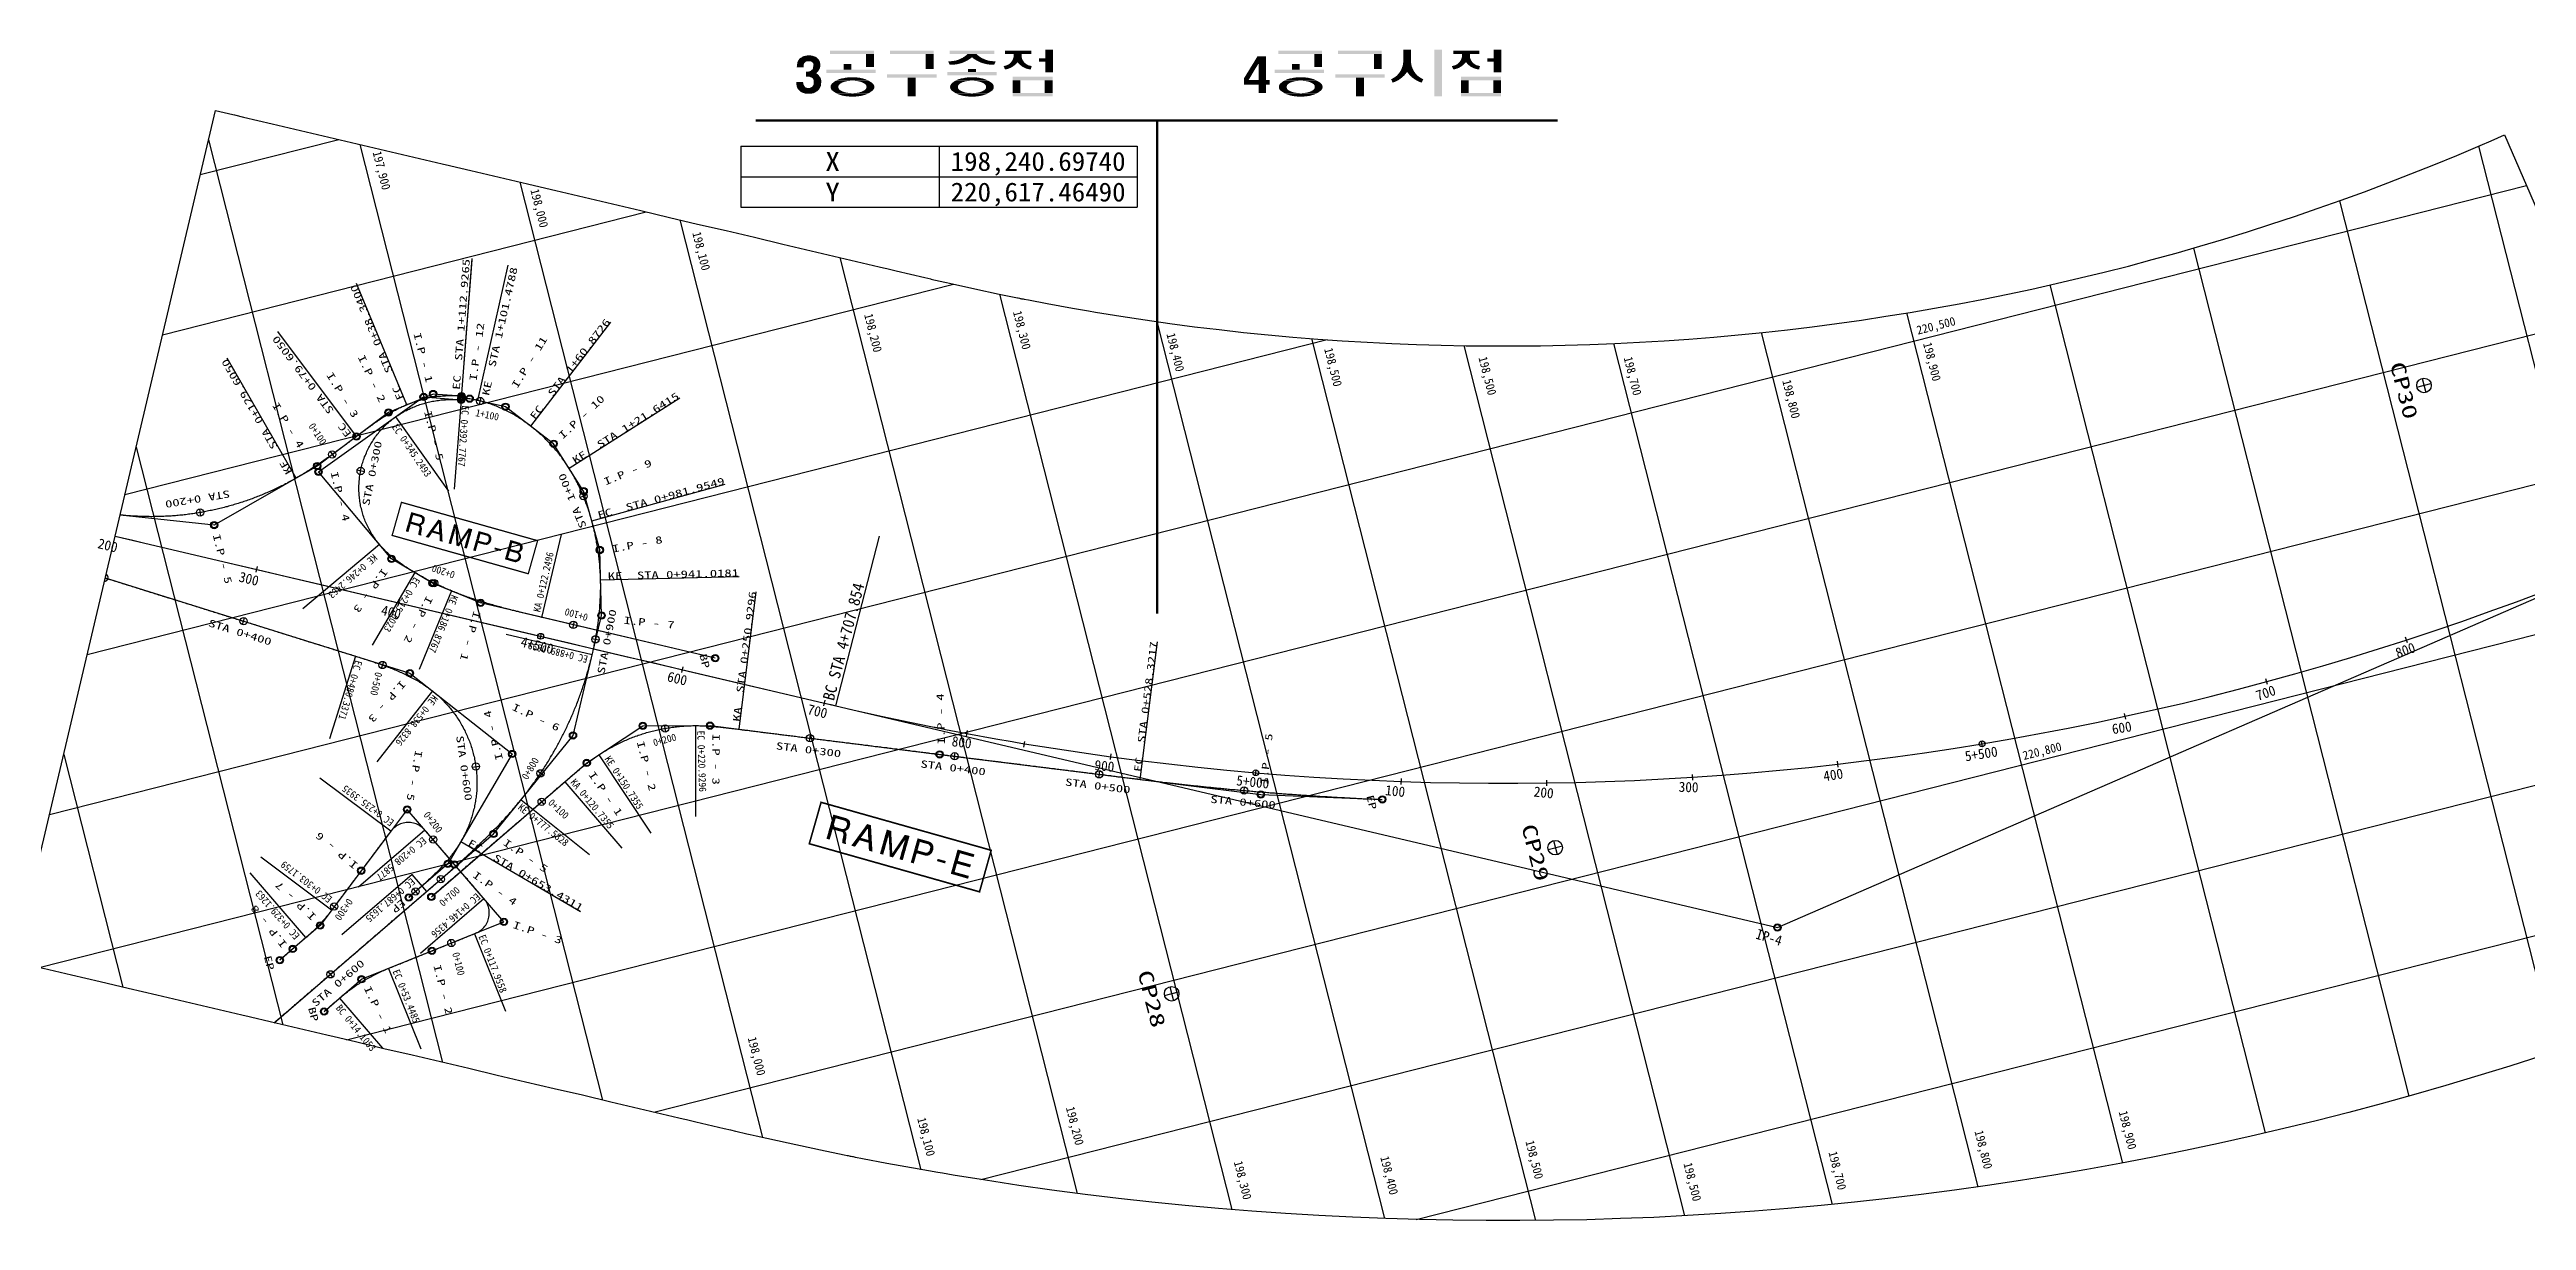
# Model space of a CAD drawing. Header units: feet. Extents: x 227184 to 231389, y 193870 to 196840.
# Drawn here: x 228222 to 229921, y 195225 to 196028 of the extents above; entities that cross this region are included whole.
import ezdxf
from ezdxf.enums import TextEntityAlignment as Align

# ---------------------------------------------------------------- set-up
doc = ezdxf.new("R2010")
doc.units = ezdxf.units.FT
doc.header["$LTSCALE"] = 10
doc.header["$MEASUREMENT"] = 0
doc.layers.get('0').update_dxf_attribs({"linetype": 'CONTINUOUS'})
for name, color, linetype in [('CA-ALGN-CNTL', 2, 'CONTINUOUS'), ('CA-ALGN-IPSM', 2, 'CONTINUOUS'), ('CA-ALGN-STSM', 2, 'CONTINUOUS'), ('CA-ALGN-SUBL', 1, 'CONTINUOUS'), ('CA-ALGN-SUBT', 2, 'CONTINUOUS'), ('CA-ALGN-TEXT', 3, 'CONTINUOUS'), ('CA-LEAL', 1, 'CONTINUOUS'), ('CA-LEAT', 3, 'CONTINUOUS'), ('CA-TABL-LIN1', 4, 'CONTINUOUS'), ('CA-TABL-LIN2', 1, 'CONTINUOUS'), ('CA-TABL-TEX2', 3, 'CONTINUOUS'), ('CV-GRID-LINE', 1, 'CONTINUOUS'), ('CV-GRID-TEXT', 4, 'CONTINUOUS'), ('CV-SURV-SYMB', 3, 'CONTINUOUS'), ('CV-SURV-TEXT', 3, 'CONTINUOUS'), ('CX-BORD', 3, 'CONTINUOUS'), ('CX-BORD-LIN1', 4, 'CONTINUOUS'), ('CX-BORD-LIN2', 3, 'CONTINUOUS'), ('CX-BORD-TEX2', 7, 'CONTINUOUS'), ('CX-BORD-TEX3', 6, 'CONTINUOUS'), ('CX-MISC', 2, 'CONTINUOUS'), ('CZ-LIN1', 7, 'CONTINUOUS'), ('CZ-TEX1', 6, 'CONTINUOUS')]:
    doc.layers.add(name, color=color, linetype=linetype)
doc.styles.add('GHS', font='DotumChe.ttf')
doc.styles.add('HS', font='DotumChe.ttf')
doc.styles.add('RP2', font='DotumChe.ttf')
doc.styles.add('TB_TEXT', font='DotumChe.ttf')
doc.styles.add('TB_WBTXT', font='H2GTRE.TTF')
doc.styles.add('TB_WMTXT', font='DotumChe.ttf')

msp = doc.modelspace()

# ---------------------------------------------------------------- texts
at = {"layer": 'CA-ALGN-SUBT', "style": 'RP2', "width": 1.466797}
for s, rotation, p, p2 in [('EC  STA 1+112.9265', 85.5209, (228503.4, 195794.5), (228510.4, 195884.2)), ('KE  STA 1+101.4788', 77.3221, (228523.4, 195790.3), (228543.1, 195878.1)), ('EC  STA 0+38.3400', 112.5574, (228465.2, 195788.9), (228432.6, 195867.4)), ('I.P - 12', 82.2584, (228514.9, 195800.5), (228520.3, 195840.2)), ('EC  STA 1+60.8726', 52.3946, (228555.1, 195773.7), (228607, 195841)), ('EC  STA 0+79.6050', 126.9519, (228429.4, 195764.4), (228378.3, 195832.3)), ('I.P - 1', 284.245, (228471.6, 195833), (228480.3, 195799.1)), ('I.P - 11', 58.6519, (228542.9, 195795.2), (228563.7, 195829.3)), ('KE  STA 0+129.6050', 119.7899, (228388.7, 195738.3), (228343.9, 195816.4)), ('I.P - 3', 301.4789, (228411.7, 195804.7), (228430, 195774.8)), ('I.P - 2', 295.5498, (228433.3, 195817), (228448.3, 195785.4)), ('I.P - 4', 301.1975, (228374.5, 195784), (228392.6, 195754)), ('I.P - 10', 43.1233, (228574.1, 195760.5), (228603.3, 195787.8)), ('KE  STA 1+21.6415', 32.3252, (228582.6, 195743.5), (228654.4, 195789)), ('I.P - 5', 284.245, (228478.9, 195779.5), (228487.6, 195745.6)), ('I.P - 4', 284.245, (228414.7, 195737.8), (228423.3, 195703.9)), ('STA 1+00', 112.2602, (228590.5, 195700.9), (228575.4, 195737.9)), ('EC  STA 0+981.9549', 15.4065, (228598.8, 195706), (228685.6, 195729.9)), ('I.P - 9', 22.9015, (228603.5, 195729), (228635.8, 195742.6)), ('I.P - 5', 284.245, (228333.9, 195694.9), (228342.5, 195661)), ('I.P - 8', 11.0572, (228608.5, 195682.9), (228642.9, 195689.6)), ('I.P - 3', 234.6473, (228450.3, 195672.5), (228430, 195643.9)), ('KE  STA 0+941.0181', 1.4451, (228605, 195664.3), (228695, 195666.6)), ('I.P - 2', 243.0167, (228480.7, 195653.6), (228464.8, 195622.4)), ('KA  STA 0+250.9296', 82.8835, (228695.6, 195566.7), (228706.8, 195656)), ('I.P - 1', 254.115, (228513, 195643.2), (228503.5, 195609.6)), ('STA 0+900', 79.2682, (228602.6, 195599.3), (228611, 195643.5)), ('I.P - 7', 354.603, (228615.7, 195634.1), (228650.5, 195630.8)), ('EC  STA 0+528.3217', 82.8835, (228970.9, 195532.3), (228982, 195621.6)), ('I.P - 3', 229.2494, (228463, 195595.6), (228440.2, 195569)), ('I.P - 4', 91.3757, (228836.3, 195551.4), (228835.4, 195586.4)), ('I.P - 4', 104.245, (228533.1, 195541.2), (228524.5, 195575.1)), ('I.P - 6', 334.6526, (228538.8, 195575.2), (228570.5, 195560.2)), ('I.P - 5', 260.1974, (228472.9, 195547.6), (228466.9, 195513.1)), ('I.P - 2', 284.245, (228624.8, 195552.9), (228633.4, 195519)), ('I.P - 3', 269.8193, (228676.8, 195558.6), (228676.7, 195523.6)), ('I.P - 5', 83.7455, (229057.4, 195523.8), (229061.2, 195558.6)), ('I.P - 1', 304.5805, (228591.5, 195530.6), (228611.4, 195501.8)), ('I.P - 6', 140.5592, (228434, 195469.3), (228407, 195491.6)), ('EC  STA 0+653.4311', 329.6347, (228508.5, 195482.2), (228586.2, 195436.7)), ('I.P - 5', 325.9966, (228532.7, 195482.7), (228561.7, 195463.1)), ('I.P - 4', 324.8332, (228511.8, 195460.6), (228540.4, 195440.5)), ('I.P - 7', 136.8256, (228405.3, 195433.8), (228379.7, 195457.7)), ('I.P - 8', 128.7584, (228385.2, 195414.4), (228363.3, 195441.7)), ('I.P - 3', 341.4044, (228539.4, 195425.5), (228572.6, 195414.3)), ('STA 0+600', 40.7228, (228404.5, 195371), (228438.6, 195400.4)), ('I.P - 2', 284.245, (228485.3, 195399.5), (228493.9, 195365.6)), ('I.P - 1', 295.5498, (228437.5, 195384.1), (228452.6, 195352.5))]:
    msp.add_text(s, height=5, rotation=rotation, dxfattribs=at).set_placement(p, p2, align=Align.FIT)
at = {"layer": 'CA-ALGN-SUBT'}
for s, height, rotation, style, p in [('EC 0+345.2493', 5, 304.2196, 'RP2', (228456.6, 195769)), ('EC 0+392.7767', 5, 266.1657, 'RP2', (228504.9, 195784)), ('1+100', 5, 348.5912, 'RP2', (228513.9, 195776.6)), ('KA 0+122.2496', 5, 77.1601, 'RP2', (228558.6, 195641.7)), ('KE 0+246.2463', 5, 221.272, 'RP2', (228444.1, 195682.4)), ('EC 0+215.0023', 5, 239.5801, 'RP2', (228472.2, 195666.5)), ('KE 0+186.8767', 5, 247.7465, 'RP2', (228497.9, 195654.4)), ('BC STA 4+707.854', 8, 75.1929, 'GHS', (228760, 195580.8)), ('EC 0+889.0899', 5, 166.6681, 'RP2', (228591.7, 195612)), ('EC 0+480.3371', 5, 253.8408, 'RP2', (228431.8, 195609.4)), ('KE 0+538.8326', 5, 231.5889, 'RP2', (228485, 195585.8)), ('EC 0+220.9296', 5, 271.7899, 'RP2', (228666.3, 195560.7)), ('0+800', 5, 59.5804, 'RP2', (228549.8, 195526.6)), ('KE 0+150.7355', 5, 303.2638, 'RP2', (228602.5, 195541.4)), ('EC 0+235.3935', 5, 143.4798, 'RP2', (228458.8, 195498.8)), ('KA 0+120.7355', 5, 309.5992, 'RP2', (228579, 195525.2)), ('KE 0+777.5828', 5, 321.3844, 'RP2', (228542.8, 195507.3)), ('EC 0+208.5877', 5, 219.6774, 'RP2', (228478, 195488.2)), ('EC 0+303.1759', 5, 142.5337, 'RP2', (228416.3, 195446.2)), ('EC 0+329.1263', 5, 131.1582, 'RP2', (228394, 195420.2)), ('EC 0+687.1635', 5, 220.7774, 'RP2', (228470.1, 195460.1)), ('EC 0+146.4356', 5, 221.3512, 'RP2', (228514.8, 195449.7)), ('0+700', 5, 41.7302, 'RP2', (228492, 195439.8)), ('EC 0+117.9558', 5, 291.0451, 'RP2', (228516.2, 195419.6)), ('EC 0+53.4485', 5, 291.9083, 'RP2', (228457.2, 195395.7)), ('BC 0+14.1053', 5, 309.2518, 'RP2', (228418, 195370.3))]:
    msp.add_text(s, height=height, rotation=rotation, dxfattribs=dict(at, style=style)).set_placement(p)
at = {"layer": 'CA-ALGN-TEXT'}
for s, height, rotation, style, p in [('0+100', 5, 303.2624, 'RP2', (228399.4, 195769.7)), ('200', 7, 346.1196, 'GHS', (228254.5, 195686.1)), ('300', 7, 346.1196, 'GHS', (228351.3, 195663.2)), ('0+200', 5, 161.5189, 'RP2', (228500.6, 195669.6)), ('400', 7, 346.1196, 'GHS', (228448.9, 195640.3)), ('0+100', 5, 164.4887, 'RP2', (228591.8, 195640.6)), ('4+500', 7, 346.1196, 'GHS', (228544.7, 195618.6)), ('800', 7, 19.6951, 'GHS', (229833, 195610.4)), ('0+500', 5, 257.2678, 'RP2', (228445.5, 195601.3)), ('600', 7, 346.1196, 'GHS', (228645.2, 195594.8)), ('700', 7, 18.8476, 'GHS', (229737.1, 195581.2)), ('700', 7, 346.1196, 'GHS', (228741.4, 195572.3)), ('600', 7, 8.8862, 'GHS', (229637.5, 195558.3)), ('0+200', 5, 15.0757, 'RP2', (228636.8, 195550)), ('800', 7, 352.8122, 'GHS', (228840.6, 195550.2)), ('5+500', 7, 8.8862, 'GHS', (229536.6, 195539.7)), ('900', 7, 354.1187, 'GHS', (228938.6, 195533.8)), ('5+000', 7, 354.1187, 'GHS', (229035.9, 195523.3)), ('400', 7, 8.8862, 'GHS', (229439.5, 195526)), ('0+100', 5, 317.0172, 'RP2', (228563.6, 195510.7)), ('100', 7, 354.1187, 'GHS', (229138.1, 195516.6)), ('200', 7, 354.1187, 'GHS', (229240, 195515.6)), ('300', 7, 358.1752, 'GHS', (229339.6, 195518.8)), ('0+200', 5, 307.7271, 'RP2', (228478.2, 195502.9)), ('0+300', 5, 235.7898, 'RP2', (228426.4, 195446.1)), ('IP-4', 7, 343.481, 'GHS', (229392, 195418.2)), ('0+100', 5, 284.245, 'RP2', (228498.2, 195408))]:
    msp.add_text(s, height=height, rotation=rotation, dxfattribs=dict(at, style=style)).set_placement(p)
at = {"layer": 'CA-ALGN-TEXT', "style": 'RP2', "width": 1.466797}
for s, rotation, p, p2 in [('STA 0+300', 78.7127, (228441.3, 195714.8), (228450.1, 195758.9)), ('STA 0+200', 189.6232, (228345.3, 195725.8), (228300.9, 195718.3)), ('STA 0+400', 342.657, (228330.5, 195632.5), (228373.4, 195619.1)), ('BP', 284.245, (228667.8, 195612.8), (228670.2, 195603.1)), ('STA 0+600', 277.9019, (228500.9, 195557), (228507.1, 195512.4)), ('STA 0+300', 352.8835, (228720.1, 195548), (228764.7, 195542.4)), ('STA 0+400', 352.8835, (228819.3, 195535.6), (228863.9, 195530)), ('STA 0+500', 352.8835, (228918.5, 195523.2), (228963.2, 195517.6)), ('STA 0+600', 354.9239, (229018.2, 195511.3), (229063, 195507.3)), ('EP', 284.245, (229125.4, 195515.9), (229127.8, 195506.2)), ('EP', 221.511, (228463.4, 195445.6), (228455.9, 195439)), ('EP', 284.245, (228369, 195405.7), (228371.5, 195396)), ('BP', 284.245, (228399.3, 195370.5), (228401.8, 195360.8))]:
    msp.add_text(s, height=5, rotation=rotation, dxfattribs=at).set_placement(p, p2, align=Align.FIT)
at = {"layer": 'CA-TABL-TEX2', "style": 'RP2'}
for s, width, p, p2 in [('X', 1.128305, (228754.2, 195944.8), (228764.2, 195944.8)), ('198,240.69740', 1.041513, (228840.2, 195944.8), (228960.2, 195944.8)), ('220,617.46490', 1.041513, (228840.2, 195923.8), (228960.2, 195923.8))]:
    msp.add_text(s, height=13, dxfattribs=dict(at, width=width)).set_placement(p, p2, align=Align.FIT)
at = {"layer": 'CA-TABL-TEX2', "style": 'RP2', "width": 1.128305}
msp.add_text('Y', height=13, rotation=360, dxfattribs=at).set_placement((228754.2, 195923.8), (228764.2, 195923.8), align=Align.FIT)
at = {"layer": 'CV-GRID-TEXT', "style": 'HS'}
for s, rotation, p in [('197,900', 284.245, (228443.6, 195957.5)), ('198,000', 284.245, (228551.8, 195931.6)), ('198,100', 284.245, (228662.9, 195902.2)), ('198,200', 284.245, (228780.8, 195846.1)), ('198,300', 284.245, (228882.9, 195848)), ('220,500', 14.245, (229503.8, 195832.4)), ('198,400', 284.245, (228988.2, 195832.8)), ('198,500', 284.245, (229096.4, 195822.6)), ('198,900', 284.245, (229507.3, 195826.3)), ('198,500', 284.245, (229202.3, 195816.6)), ('198,700', 284.245, (229301.9, 195816.5)), ('198,800', 284.245, (229410.7, 195800.7)), ('220,800', 14.245, (229576.6, 195540.6)), ('198,000', 284.245, (228700.9, 195349.9)), ('198,100', 284.245, (228817.2, 195294.6)), ('198,200', 284.245, (228919.2, 195302.1)), ('198,900', 284.245, (229641.5, 195299.2)), ('198,500', 284.245, (229234.5, 195278.9)), ('198,800', 284.245, (229542.6, 195285.8)), ('198,300', 284.245, (229034.4, 195264.8)), ('198,400', 284.245, (229134.9, 195268.1)), ('198,500', 284.245, (229342.9, 195263.7)), ('198,700', 284.245, (229442.4, 195271.4))]:
    msp.add_text(s, height=6, rotation=rotation, dxfattribs=at).set_placement(p)
at = {"layer": 'CV-SURV-TEXT', "style": 'RP2', "width": 1.466797}
for s, p, p2 in [('CP30', (229827.6, 195812.3), (229837.5, 195773.5)), ('CP30', (229827.6, 195812.3), (229837.5, 195773.5)), ('CP29', (229231.7, 195495.2), (229241.6, 195456.5)), ('CP29', (229231.7, 195495.2), (229241.6, 195456.5)), ('CP28', (228968.4, 195395), (228978.3, 195356.2)), ('CP28', (228968.4, 195395), (228978.3, 195356.2))]:
    msp.add_text(s, height=10, rotation=284.245, dxfattribs=at).set_placement(p, p2, align=Align.FIT)

# ---------------------------------------------------------------- blocks, each defined once
blk = doc.blocks.new('CXGLOGO-EX흑백1')
h = blk.add_hatch(color=74)
edge = h.paths.add_edge_path()
edge.add_spline(control_points=[(3.24, 1.49), (1.67, 2.6), (-1.78, 3.37), (-1.38, 4.71), (-1.38, 4.71), (-1.38, 4.71), (0.38, 7.51), (15.15, 1.88), (15.15, 1.88), (8, 7.3), (-8.94, 9.33), (-8.99, 6.91), (-8.99, 6.91), (-9.03, 4.5), (3.24, 1.49), (3.24, 1.49)], knot_values=[0, 0, 0, 0, 0.25, 0.25, 0.25, 0.25, 0.5, 0.5, 0.5, 0.5, 0.75, 0.75, 0.75, 0.75, 1, 1, 1, 1], degree=3, periodic=0)
h = blk.add_hatch(color=256)
h.paths.add_polyline_path([(11.6, 0.69), (11.94, -0.26), (11.26, -0.26)], flags=16)
h.paths.add_polyline_path([(12.25, -1.14), (12.54, -1.14), (11.73, 1.06), (11.48, 1.06), (10.67, -1.14), (10.96, -1.14), (11.18, -0.49), (12.02, -0.49)])
h.paths.add_polyline_path([(1.54, -1.14), (0.73, 1.06), (0.48, 1.06), (-0.33, -1.14), (-0.04, -1.14), (0.19, -0.49), (1.03, -0.49), (1.25, -1.14)])
h.paths.add_polyline_path([(1.9, -1.14), (2.17, -1.14), (2.17, 0.61), (3.23, -1.14), (3.52, -1.14), (3.52, 1.06), (3.25, 1.06), (3.25, -0.65), (2.21, 1.06), (1.9, 1.06)])
h.paths.add_polyline_path([(5.3, -0.69), (5.27, -0.48), (5.27, 1.06), (5, 1.06), (5, -0.45), (5.03, -0.7), (5.1, -0.9), (5.16, -0.98), (5.32, -1.1), (5.52, -1.17), (5.77, -1.2), (5.79, -1.2), (6.04, -1.17), (6.25, -1.1), (6.41, -1), (6.41, -0.99), (6.53, -0.82), (6.59, -0.61), (6.6, -0.45), (6.6, 1.06), (6.33, 1.06), (6.33, -0.46), (6.29, -0.7), (6.19, -0.86), (6.01, -0.96), (5.79, -0.98), (5.55, -0.94), (5.4, -0.86)])
h.paths.add_polyline_path([(7.36, 1.06), (7.09, 1.06), (7.09, -1.14), (8.47, -1.14), (8.47, -0.93), (7.36, -0.93)])
h.paths.add_polyline_path([(10.02, 1.02), (9.81, 1.08), (9.56, 1.11), (9.56, 1.11), (9.3, 1.08), (9.1, 1.02), (9.01, 0.95), (8.88, 0.78), (8.84, 0.56), (8.84, 0.54), (8.88, 0.31), (9, 0.15), (9.13, 0.06), (9.37, -0.05), (9.48, -0.09), (9.53, -0.11), (9.76, -0.21), (9.83, -0.25), (10, -0.36), (10.06, -0.48), (10.08, -0.62), (10.02, -0.84), (9.94, -0.9), (9.76, -0.97), (9.57, -0.98), (9.32, -0.94), (9.17, -0.86), (9.07, -0.7), (9.04, -0.45), (8.77, -0.45), (8.8, -0.69), (8.87, -0.89), (8.94, -0.99), (9.1, -1.1), (9.31, -1.17), (9.56, -1.2), (9.57, -1.2), (9.84, -1.17), (10.04, -1.12), (10.15, -1.05), (10.28, -0.89), (10.34, -0.68), (10.35, -0.58), (10.32, -0.35), (10.21, -0.18), (10.18, -0.16), (10.05, -0.07), (9.82, 0.03), (9.65, 0.11), (9.38, 0.22), (9.22, 0.31), (9.21, 0.32), (9.13, 0.51), (9.13, 0.57), (9.2, 0.78), (9.25, 0.82), (9.45, 0.89), (9.55, 0.9), (9.78, 0.85), (9.9, 0.77), (10.02, 0.59), (10.05, 0.47), (10.32, 0.47), (10.28, 0.71), (10.17, 0.89), (10.17, 0.9)])
h.paths.add_polyline_path([(12.89, -1.14), (13.16, -1.14), (13.16, 0.61), (14.23, -1.14), (14.52, -1.14), (14.52, 1.06), (14.24, 1.06), (14.24, -0.65), (13.2, 1.06), (12.89, 1.06)])
h.paths.add_polyline_path([(0.27, -0.26), (0.61, 0.69), (0.95, -0.26)], flags=16)
h.paths.add_polyline_path([(-5.98, 0.11), (-5.98, 0.84), (-5.48, 0.84), (-5.24, 0.81), (-5.13, 0.75), (-5.04, 0.57), (-5.04, 0.49), (-5.09, 0.27), (-5.16, 0.19), (-5.34, 0.12), (-5.5, 0.11)], flags=16)
h.paths.add_polyline_path([(-5.98, -0.93), (-5.98, -0.1), (-5.44, -0.1), (-5.2, -0.13), (-5.1, -0.17), (-4.98, -0.33), (-4.96, -0.52), (-5.01, -0.75), (-5.09, -0.85), (-5.27, -0.92), (-5.44, -0.93)], flags=16)
h.paths.add_polyline_path([(-5.12, 1.02), (-5.35, 1.06), (-5.4, 1.06), (-6.25, 1.06), (-6.25, -1.14), (-5.37, -1.14), (-5.12, -1.12), (-4.92, -1.05), (-4.85, -0.99), (-4.74, -0.83), (-4.69, -0.61), (-4.68, -0.52), (-4.72, -0.28), (-4.81, -0.13), (-4.98, 0), (-5.07, 0.03), (-4.88, 0.15), (-4.85, 0.19), (-4.77, 0.39), (-4.76, 0.5), (-4.8, 0.72), (-4.92, 0.9), (-4.94, 0.91)])
h.paths.add_polyline_path([(-3.97, -0.69), (-3.99, -0.48), (-3.99, 1.06), (-4.26, 1.06), (-4.26, -0.45), (-4.24, -0.7), (-4.16, -0.9), (-4.1, -0.98), (-3.95, -1.1), (-3.74, -1.17), (-3.49, -1.2), (-3.48, -1.2), (-3.22, -1.17), (-3.01, -1.1), (-2.86, -1), (-2.85, -0.99), (-2.74, -0.82), (-2.68, -0.61), (-2.66, -0.45), (-2.66, 1.06), (-2.94, 1.06), (-2.94, -0.46), (-2.97, -0.7), (-3.08, -0.86), (-3.26, -0.96), (-3.47, -0.98), (-3.72, -0.94), (-3.87, -0.86)])
h.paths.add_polyline_path([(-0.83, 0.9), (-0.97, 1.02), (-1.18, 1.08), (-1.44, 1.11), (-1.69, 1.08), (-1.89, 1.02), (-1.98, 0.95), (-2.11, 0.78), (-2.16, 0.56), (-2.16, 0.54), (-2.12, 0.31), (-2, 0.15), (-1.86, 0.06), (-1.63, -0.05), (-1.52, -0.09), (-1.47, -0.11), (-1.24, -0.21), (-1.17, -0.25), (-1, -0.36), (-0.93, -0.48), (-0.92, -0.62), (-0.97, -0.84), (-1.05, -0.9), (-1.23, -0.97), (-1.42, -0.98), (-1.67, -0.94), (-1.82, -0.86), (-1.92, -0.7), (-1.96, -0.45), (-2.22, -0.45), (-2.2, -0.69), (-2.12, -0.89), (-2.05, -0.99), (-1.89, -1.1), (-1.69, -1.17), (-1.43, -1.2), (-1.42, -1.2), (-1.16, -1.17), (-0.96, -1.12), (-0.85, -1.05), (-0.71, -0.89), (-0.65, -0.68), (-0.64, -0.58), (-0.68, -0.35), (-0.79, -0.18), (-0.81, -0.16), (-0.95, -0.07), (-1.17, 0.03), (-1.35, 0.11), (-1.61, 0.22), (-1.77, 0.31), (-1.78, 0.32), (-1.86, 0.51), (-1.86, 0.57), (-1.79, 0.78), (-1.74, 0.82), (-1.55, 0.89), (-1.44, 0.9), (-1.22, 0.85), (-1.09, 0.77), (-0.97, 0.59), (-0.95, 0.47), (-0.68, 0.47), (-0.72, 0.71), (-0.82, 0.89)])
h = blk.add_hatch(color=256)
h.paths.add_polyline_path([(63.25, -2.21), (67.68, -2.21), (67.68, -4.14), (68.44, -4.14), (68.44, -1.6), (63.25, -1.6)])
h.paths.add_polyline_path([(74.44, -1.23), (74.5, -1.07), (74.18, -0.99), (73.66, -0.99), (73.66, -2.67), (70.41, -2.67), (70.41, -3.28), (77.61, -3.28), (77.61, -2.67), (74.41, -2.67), (74.41, -1.3)])
h.paths.add_polyline_path([(93.49, -1.61), (96.71, -1.61), (96.71, -0.99), (89.51, -0.99), (89.51, -1.61), (92.73, -1.61), (92.73, -4.14), (93.49, -4.14)])
h.paths.add_polyline_path([(98.53, -1.72), (98.37, -2.14), (98.33, -2.24), (98.14, -2.64), (97.91, -3.02), (97.66, -3.37), (97.51, -3.56), (98.15, -4.08), (98.41, -3.72), (98.64, -3.35), (98.84, -2.96), (99.02, -2.55), (99.1, -2.3), (99.23, -1.88), (99.33, -1.44), (99.4, -1.01), (99.43, -0.57), (99.43, -0.39), (99.41, 0.03), (99.35, 0.47), (99.26, 0.9), (99.13, 1.34), (99.11, 1.39), (98.97, 1.77), (98.79, 2.15), (98.58, 2.55), (98.35, 2.95), (98.16, 3.25), (97.51, 2.85), (97.76, 2.5), (97.99, 2.12), (98.19, 1.72), (98.35, 1.32), (98.51, 0.88), (98.62, 0.44), (98.69, 0.02), (98.72, -0.4), (98.72, -0.42), (98.7, -0.86), (98.63, -1.29)])
h.paths.add_polyline_path([(93.89, 1.53), (93.7, 1.9), (93.59, 2.25), (95.94, 2.25), (95.94, 2.86), (90.28, 2.86), (90.28, 2.25), (92.65, 2.25), (92.53, 1.84), (92.33, 1.47), (92.04, 1.16), (91.73, 0.92), (91.38, 0.74), (91, 0.59), (90.57, 0.47), (90.09, 0.38), (89.95, 0.36), (90.26, 0.07), (90.53, -0.26), (90.95, -0.16), (91.37, -0.02), (91.77, 0.15), (92.15, 0.37), (92.57, 0.66), (92.88, 0.96), (93.09, 1.27), (93.11, 1.32), (93.33, 1.02), (93.63, 0.73), (94.03, 0.44), (94.15, 0.37), (94.54, 0.16), (94.94, -0.02), (95.35, -0.17), (95.77, -0.28), (96, 0.01), (96.29, 0.32), (95.8, 0.42), (95.36, 0.55), (94.97, 0.7), (94.62, 0.88), (94.53, 0.93), (94.17, 1.21)])
h.paths.add_polyline_path([(86.94, -1.7), (87.06, -2.13), (87.12, -2.3), (87.28, -2.72), (87.46, -3.12), (87.67, -3.51), (87.91, -3.88), (88.06, -4.08), (88.71, -3.56), (88.44, -3.21), (88.2, -2.85), (87.98, -2.45), (87.89, -2.24), (87.73, -1.81), (87.61, -1.38), (87.54, -0.96), (87.51, -0.52), (87.51, -0.42), (87.53, -0.01), (87.6, 0.42), (87.7, 0.86), (87.85, 1.3), (87.85, 1.32), (88.03, 1.74), (88.24, 2.13), (88.46, 2.51), (88.71, 2.85), (88.05, 3.25), (87.8, 2.85), (87.57, 2.45), (87.37, 2.06), (87.21, 1.67), (87.1, 1.39), (86.97, 0.95), (86.88, 0.52), (86.82, 0.08), (86.8, -0.35), (86.8, -0.39), (86.81, -0.83), (86.86, -1.26)])
h.paths.add_polyline_path([(79.45, 1.02), (79.45, -1.26), (81.7, -1.26), (81.7, -2.67), (78.45, -2.67), (78.45, -3.28), (85.65, -3.28), (85.65, -2.67), (82.45, -2.67), (82.45, -1.49), (82.46, -1.45), (82.49, -1.41), (82.54, -1.33), (82.55, -1.26), (84.84, -1.26), (84.84, -0.65), (80.21, -0.65), (80.21, 0.42), (84.56, 0.42), (84.56, 2.62), (79.47, 2.62), (79.47, 2), (83.8, 2), (83.8, 1.02)])
h.paths.add_polyline_path([(76.55, 2.56), (71.31, 2.56), (71.31, -0.7), (76.71, -0.7), (76.71, -0.1), (72.08, -0.1), (72.08, 1.94), (76.55, 1.94)])
h.paths.add_polyline_path([(66.12, 0.8), (65.59, 0.8), (65.59, -0.3), (62.37, -0.3), (62.37, -0.9), (69.57, -0.9), (69.57, -0.3), (66.36, -0.3), (66.36, 0.47), (66.39, 0.55), (66.45, 0.71)])
h.paths.add_polyline_path([(66.51, 3.1), (66.13, 3.15), (65.62, 3.15), (65.55, 2.77), (65.38, 2.41), (65.1, 2.07), (64.75, 1.78), (64.42, 1.56), (64.06, 1.38), (63.66, 1.22), (63.23, 1.08), (62.77, 0.98), (62.49, 0.94), (62.76, 0.65), (63.01, 0.34), (63.46, 0.46), (63.9, 0.59), (64.3, 0.74), (64.68, 0.92), (64.87, 1.02), (65.3, 1.3), (65.63, 1.59), (65.88, 1.89), (65.96, 2.01), (66.16, 1.71), (66.45, 1.42), (66.83, 1.14), (67.1, 0.98), (67.47, 0.78), (67.87, 0.62), (68.3, 0.47), (68.73, 0.35), (68.84, 0.33), (69.11, 0.62), (69.42, 0.91), (68.98, 0.98), (68.55, 1.09), (68.14, 1.24), (67.74, 1.41), (67.49, 1.55), (67.05, 1.83), (66.72, 2.14), (66.5, 2.44), (66.43, 2.62), (66.42, 2.8), (66.49, 2.95)])
h.paths.add_polyline_path([(41.14, 1.3), (40.63, 1.32), (40.18, 1.37), (39.79, 1.46), (39.64, 1.51), (39.23, 1.76), (39.15, 1.95), (39.32, 2.24), (39.64, 2.4), (39.99, 2.5), (40.41, 2.56), (40.9, 2.59), (41.14, 2.6), (41.65, 2.58), (42.1, 2.53), (42.48, 2.44), (42.62, 2.4), (43.03, 2.16), (43.12, 1.95), (42.94, 1.67), (42.62, 1.51), (42.27, 1.41), (41.85, 1.34), (41.36, 1.3)], flags=16)
h.paths.add_polyline_path([(41.55, 3.14), (41.14, 3.15), (40.62, 3.13), (40.15, 3.09), (39.72, 3.01), (39.35, 2.9), (39.08, 2.79), (38.67, 2.52), (38.44, 2.21), (38.39, 1.95), (38.48, 1.6), (38.76, 1.31), (39.08, 1.12), (39.42, 0.98), (39.8, 0.87), (40.23, 0.8), (40.71, 0.76), (41.14, 0.75), (41.65, 0.76), (42.12, 0.81), (42.54, 0.89), (42.92, 1), (43.19, 1.12), (43.6, 1.39), (43.83, 1.7), (43.88, 1.95), (43.79, 2.3), (43.51, 2.6), (43.19, 2.79), (42.85, 2.92), (42.47, 3.03), (42.03, 3.1)])
h.paths.add_polyline_path([(47.59, -1.92), (47.27, -1.84), (46.75, -1.84), (46.75, -3.95), (52.12, -3.95), (52.12, -3.34), (47.52, -3.34), (47.52, -2.2), (47.52, -2.14), (47.55, -2.09)])
h.paths.add_polyline_path([(31.34, -1.92), (31.02, -1.84), (30.5, -1.84), (30.5, -3.95), (35.87, -3.95), (35.87, -3.34), (31.27, -3.34), (31.27, -2.2), (31.27, -2.14), (31.29, -2.09)])
h.paths.add_polyline_path([(42.94, -1.66), (42.94, -2.22), (38.57, -2.22), (38.57, -4.04), (43.94, -4.04), (43.94, -3.43), (39.33, -3.43), (39.33, -2.84), (43.7, -2.84), (43.7, -1.05), (41.51, -1.05), (41.51, -0.34), (44.73, -0.34), (44.73, 0.27), (37.53, 0.27), (37.53, -0.34), (40.75, -0.34), (40.75, -1.05), (38.57, -1.05), (38.57, -1.66)])
h.paths.add_polyline_path([(21.28, -0.99), (21.28, -1.61), (24.5, -1.61), (24.5, -4.14), (25.26, -4.14), (25.26, -1.61), (28.48, -1.61), (28.48, -0.99)])
h.paths.add_polyline_path([(51.7, 3.15), (51.16, 3.15), (51.16, -2.53), (51.92, -2.53), (51.92, -0.36), (52.98, -0.36), (52.98, 0.26), (51.92, 0.26), (51.92, 2.67), (51.94, 2.77), (51.98, 2.87), (52.02, 3.07)])
h.paths.add_polyline_path([(48.36, 2.89), (47.98, 2.94), (47.48, 2.94), (47.48, 2.49), (47.44, 2.06), (47.35, 1.64), (47.2, 1.23), (47.01, 0.84), (46.93, 0.69), (46.66, 0.31), (46.37, -0.01), (46.04, -0.29), (45.68, -0.5), (45.32, -0.65), (45.61, -0.92), (45.89, -1.23), (46.26, -0.98), (46.6, -0.71), (46.92, -0.41), (47.04, -0.28), (47.33, 0.08), (47.57, 0.45), (47.76, 0.83), (47.84, 1.05), (48.01, 0.66), (48.24, 0.28), (48.51, -0.08), (48.82, -0.41), (49.15, -0.7), (49.5, -0.96), (49.6, -1.02), (49.91, -0.72), (50.23, -0.43), (49.86, -0.27), (49.51, -0.04), (49.19, 0.26), (48.87, 0.62), (48.84, 0.66), (48.57, 1.07), (48.37, 1.48), (48.26, 1.87), (48.22, 2.19), (48.25, 2.48), (48.33, 2.7)])
h.paths.add_polyline_path([(35.45, 3.15), (34.91, 3.15), (34.91, -2.53), (35.67, -2.53), (35.67, -0.36), (36.73, -0.36), (36.73, 0.26), (35.67, 0.26), (35.67, 2.67), (35.69, 2.77), (35.73, 2.87), (35.77, 3.07)])
h.paths.add_polyline_path([(32.11, 2.89), (31.73, 2.94), (31.23, 2.94), (31.23, 2.49), (31.19, 2.06), (31.09, 1.64), (30.95, 1.23), (30.76, 0.84), (30.68, 0.69), (30.41, 0.31), (30.12, -0.01), (29.79, -0.29), (29.43, -0.5), (29.07, -0.65), (29.36, -0.92), (29.64, -1.23), (30.01, -0.98), (30.35, -0.71), (30.67, -0.41), (30.79, -0.28), (31.08, 0.08), (31.32, 0.45), (31.51, 0.83), (31.59, 1.05), (31.76, 0.66), (31.99, 0.28), (32.26, -0.08), (32.57, -0.41), (32.89, -0.7), (33.25, -0.96), (33.35, -1.02), (33.65, -0.72), (33.97, -0.43), (33.61, -0.27), (33.26, -0.04), (32.93, 0.26), (32.62, 0.62), (32.59, 0.66), (32.32, 1.07), (32.12, 1.48), (32.01, 1.87), (31.97, 2.19), (32, 2.48), (32.08, 2.7)])
h.paths.add_polyline_path([(26.51, 1.39), (26.51, 0.4), (23.29, 0.4), (23.29, 1.39)], flags=16)
h.paths.add_polyline_path([(27.32, 2.66), (27.37, 2.83), (27, 2.91), (26.51, 2.91), (26.51, 2), (23.29, 2), (23.29, 2.58), (23.3, 2.62), (23.33, 2.67), (23.39, 2.83), (22.99, 2.91), (22.53, 2.91), (22.53, -0.21), (27.28, -0.21), (27.28, 2.56), (27.29, 2.62)])
h.paths.add_polyline_path([(58, -0.14), (57.69, -0.06), (57.16, -0.06), (57.16, -2.67), (54.33, -2.67), (54.33, -3.28), (61.53, -3.28), (61.53, -2.67), (57.92, -2.67), (57.92, -0.45), (57.92, -0.39), (57.96, -0.32)])
h.paths.add_polyline_path([(60.7, 2.5), (55.01, 2.5), (55.01, 1.88), (59.93, 1.88), (59.93, 1.55), (59.9, 1.14), (59.86, 0.66), (59.82, 0.12), (59.76, -0.41), (59.7, -0.88), (59.65, -1.29), (59.59, -1.65), (59.59, -1.67), (59.95, -1.69), (60.35, -1.73), (60.41, -1.34), (60.46, -0.92), (60.51, -0.47), (60.56, 0.01), (60.58, 0.23), (60.62, 0.71), (60.65, 1.18), (60.67, 1.62), (60.69, 2.04), (60.7, 2.45)])
h = blk.add_hatch(color=142)
edge = h.paths.add_edge_path()
edge.add_spline(control_points=[(5.98, -1.49), (7.55, -2.6), (11, -3.37), (10.6, -4.71), (10.6, -4.71), (10.6, -4.71), (8.84, -7.51), (-5.93, -1.88), (-5.93, -1.88), (1.22, -7.3), (18.17, -9.33), (18.21, -6.91), (18.21, -6.91), (18.25, -4.5), (5.98, -1.49), (5.98, -1.49)], knot_values=[0, 0, 0, 0, 0.25, 0.25, 0.25, 0.25, 0.5, 0.5, 0.5, 0.5, 0.75, 0.75, 0.75, 0.75, 1, 1, 1, 1], degree=3, periodic=0)
at = {"lineweight": 0}
for points in [[(-5.12, 1.02), (-5.35, 1.06), (-5.4, 1.06), (-6.25, 1.06), (-6.25, -1.14), (-5.37, -1.14), (-5.12, -1.12), (-4.92, -1.05), (-4.85, -0.99), (-4.74, -0.83), (-4.69, -0.61), (-4.68, -0.52), (-4.72, -0.28), (-4.81, -0.13), (-4.98, 0), (-5.07, 0.03), (-4.88, 0.15), (-4.85, 0.19), (-4.77, 0.39), (-4.76, 0.5), (-4.8, 0.72), (-4.92, 0.9), (-4.94, 0.91)], [(-5.98, 0.11), (-5.98, 0.84), (-5.48, 0.84), (-5.24, 0.81), (-5.13, 0.75), (-5.04, 0.57), (-5.04, 0.49), (-5.09, 0.27), (-5.16, 0.19), (-5.34, 0.12), (-5.5, 0.11)], [(-3.97, -0.69), (-3.99, -0.48), (-3.99, 1.06), (-4.26, 1.06), (-4.26, -0.45), (-4.24, -0.7), (-4.16, -0.9), (-4.1, -0.98), (-3.95, -1.1), (-3.74, -1.17), (-3.49, -1.2), (-3.48, -1.2), (-3.22, -1.17), (-3.01, -1.1), (-2.86, -1), (-2.85, -0.99), (-2.74, -0.82), (-2.68, -0.61), (-2.66, -0.45), (-2.66, 1.06), (-2.94, 1.06), (-2.94, -0.46), (-2.97, -0.7), (-3.08, -0.86), (-3.26, -0.96), (-3.47, -0.98), (-3.72, -0.94), (-3.87, -0.86)], [(-0.83, 0.9), (-0.97, 1.02), (-1.18, 1.08), (-1.44, 1.11), (-1.69, 1.08), (-1.89, 1.02), (-1.98, 0.95), (-2.11, 0.78), (-2.16, 0.56), (-2.16, 0.54), (-2.12, 0.31), (-2, 0.15), (-1.86, 0.06), (-1.63, -0.05), (-1.52, -0.09), (-1.47, -0.11), (-1.24, -0.21), (-1.17, -0.25), (-1, -0.36), (-0.93, -0.48), (-0.92, -0.62), (-0.97, -0.84), (-1.05, -0.9), (-1.23, -0.97), (-1.42, -0.98), (-1.67, -0.94), (-1.82, -0.86), (-1.92, -0.7), (-1.96, -0.45), (-1.96, -0.45), (-2.22, -0.45), (-2.2, -0.69), (-2.12, -0.89), (-2.05, -0.99), (-1.89, -1.1), (-1.69, -1.17), (-1.43, -1.2), (-1.42, -1.2), (-1.16, -1.17), (-0.96, -1.12), (-0.85, -1.05), (-0.71, -0.89), (-0.65, -0.68), (-0.64, -0.58), (-0.68, -0.35), (-0.79, -0.18), (-0.81, -0.16), (-0.95, -0.07), (-1.17, 0.03), (-1.35, 0.11), (-1.61, 0.22), (-1.77, 0.31), (-1.78, 0.32), (-1.86, 0.51), (-1.86, 0.57), (-1.79, 0.78), (-1.74, 0.82), (-1.55, 0.89), (-1.44, 0.9), (-1.22, 0.85), (-1.09, 0.77), (-0.97, 0.59), (-0.95, 0.47), (-0.68, 0.47), (-0.72, 0.71), (-0.82, 0.89)], [(1.54, -1.14), (0.73, 1.06), (0.48, 1.06), (-0.33, -1.14), (-0.04, -1.14), (0.19, -0.49), (1.03, -0.49), (1.25, -1.14)], [(0.27, -0.26), (0.61, 0.69), (0.95, -0.26)], [(1.9, -1.14), (2.17, -1.14), (2.17, 0.61), (3.23, -1.14), (3.52, -1.14), (3.52, 1.06), (3.25, 1.06), (3.25, -0.65), (2.21, 1.06), (1.9, 1.06)], [(5.3, -0.69), (5.27, -0.48), (5.27, 1.06), (5, 1.06), (5, -0.45), (5.03, -0.7), (5.1, -0.9), (5.16, -0.98), (5.32, -1.1), (5.52, -1.17), (5.77, -1.2), (5.79, -1.2), (6.04, -1.17), (6.25, -1.1), (6.41, -1), (6.41, -0.99), (6.53, -0.82), (6.59, -0.61), (6.6, -0.45), (6.6, 1.06), (6.33, 1.06), (6.33, -0.46), (6.29, -0.7), (6.19, -0.86), (6.01, -0.96), (5.79, -0.98), (5.55, -0.94), (5.4, -0.86)], [(7.36, 1.06), (7.09, 1.06), (7.09, -1.14), (8.47, -1.14), (8.47, -0.93), (7.36, -0.93)], [(10.02, 1.02), (9.81, 1.08), (9.56, 1.11), (9.56, 1.11), (9.3, 1.08), (9.1, 1.02), (9.01, 0.95), (8.88, 0.78), (8.84, 0.56), (8.84, 0.54), (8.88, 0.31), (9, 0.15), (9.13, 0.06), (9.37, -0.05), (9.48, -0.09), (9.53, -0.11), (9.76, -0.21), (9.83, -0.25), (10, -0.36), (10.06, -0.48), (10.08, -0.62), (10.02, -0.84), (9.94, -0.9), (9.76, -0.97), (9.57, -0.98), (9.32, -0.94), (9.17, -0.86), (9.07, -0.7), (9.04, -0.45), (9.04, -0.45), (8.77, -0.45), (8.8, -0.69), (8.87, -0.89), (8.94, -0.99), (9.1, -1.1), (9.31, -1.17), (9.56, -1.2), (9.57, -1.2), (9.84, -1.17), (10.04, -1.12), (10.15, -1.05), (10.28, -0.89), (10.34, -0.68), (10.35, -0.58), (10.32, -0.35), (10.21, -0.18), (10.18, -0.16), (10.05, -0.07), (9.82, 0.03), (9.65, 0.11), (9.38, 0.22), (9.22, 0.31), (9.21, 0.32), (9.13, 0.51), (9.13, 0.57), (9.2, 0.78), (9.25, 0.82), (9.45, 0.89), (9.55, 0.9), (9.78, 0.85), (9.9, 0.77), (10.02, 0.59), (10.05, 0.47), (10.32, 0.47), (10.28, 0.71), (10.17, 0.89), (10.17, 0.9)], [(12.25, -1.14), (12.54, -1.14), (11.73, 1.06), (11.48, 1.06), (10.67, -1.14), (10.96, -1.14), (11.18, -0.49), (12.02, -0.49)], [(11.6, 0.69), (11.94, -0.26), (11.26, -0.26)], [(12.89, -1.14), (13.16, -1.14), (13.16, 0.61), (14.23, -1.14), (14.52, -1.14), (14.52, 1.06), (14.24, 1.06), (14.24, -0.65), (13.2, 1.06), (12.89, 1.06)], [(27.32, 2.66), (27.37, 2.83), (27, 2.91), (26.51, 2.91), (26.51, 2), (23.29, 2), (23.29, 2.58), (23.3, 2.62), (23.33, 2.67), (23.39, 2.83), (22.99, 2.91), (22.53, 2.91), (22.53, -0.21), (27.28, -0.21), (27.28, 2.56), (27.29, 2.62)], [(26.51, 1.39), (26.51, 0.4), (23.29, 0.4), (23.29, 1.39)], [(32.11, 2.89), (31.73, 2.94), (31.23, 2.94), (31.23, 2.49), (31.19, 2.06), (31.09, 1.64), (30.95, 1.23), (30.76, 0.84), (30.68, 0.69), (30.41, 0.31), (30.12, -0.01), (29.79, -0.29), (29.43, -0.5), (29.07, -0.65), (29.36, -0.92), (29.64, -1.23), (30.01, -0.98), (30.35, -0.71), (30.67, -0.41), (30.79, -0.28), (31.08, 0.08), (31.32, 0.45), (31.51, 0.83), (31.59, 1.05), (31.76, 0.66), (31.99, 0.28), (32.26, -0.08), (32.57, -0.41), (32.89, -0.7), (33.25, -0.96), (33.35, -1.02), (33.65, -0.72), (33.97, -0.43), (33.61, -0.27), (33.26, -0.04), (32.93, 0.26), (32.62, 0.62), (32.59, 0.66), (32.32, 1.07), (32.12, 1.48), (32.01, 1.87), (31.97, 2.19), (32, 2.48), (32.08, 2.7)], [(35.45, 3.15), (34.91, 3.15), (34.91, -2.53), (35.67, -2.53), (35.67, -0.36), (36.73, -0.36), (36.73, 0.26), (35.67, 0.26), (35.67, 2.67), (35.69, 2.77), (35.73, 2.87), (35.77, 3.07)], [(42.94, -1.66), (42.94, -2.22), (38.57, -2.22), (38.57, -4.04), (43.94, -4.04), (43.94, -3.43), (39.33, -3.43), (39.33, -2.84), (43.7, -2.84), (43.7, -1.05), (41.51, -1.05), (41.51, -0.34), (44.73, -0.34), (44.73, 0.27), (37.53, 0.27), (37.53, -0.34), (40.75, -0.34), (40.75, -1.05), (38.57, -1.05), (38.57, -1.66)], [(41.55, 3.14), (41.14, 3.15), (40.62, 3.13), (40.15, 3.09), (39.72, 3.01), (39.35, 2.9), (39.08, 2.79), (38.67, 2.52), (38.44, 2.21), (38.39, 1.95), (38.48, 1.6), (38.76, 1.31), (39.08, 1.12), (39.42, 0.98), (39.8, 0.87), (40.23, 0.8), (40.71, 0.76), (41.14, 0.75), (41.65, 0.76), (42.12, 0.81), (42.54, 0.89), (42.92, 1), (43.19, 1.12), (43.6, 1.39), (43.83, 1.7), (43.88, 1.95), (43.79, 2.3), (43.51, 2.6), (43.19, 2.79), (42.85, 2.92), (42.47, 3.03), (42.03, 3.1)], [(41.14, 1.3), (40.63, 1.32), (40.18, 1.37), (39.79, 1.46), (39.64, 1.51), (39.23, 1.76), (39.15, 1.95), (39.32, 2.24), (39.64, 2.4), (39.99, 2.5), (40.41, 2.56), (40.9, 2.59), (41.14, 2.6), (41.65, 2.58), (42.1, 2.53), (42.48, 2.44), (42.62, 2.4), (43.03, 2.16), (43.12, 1.95), (42.94, 1.67), (42.62, 1.51), (42.27, 1.41), (41.85, 1.34), (41.36, 1.3)], [(48.36, 2.89), (47.98, 2.94), (47.48, 2.94), (47.48, 2.49), (47.44, 2.06), (47.35, 1.64), (47.2, 1.23), (47.01, 0.84), (46.93, 0.69), (46.66, 0.31), (46.37, -0.01), (46.04, -0.29), (45.68, -0.5), (45.32, -0.65), (45.61, -0.92), (45.89, -1.23), (46.26, -0.98), (46.6, -0.71), (46.92, -0.41), (47.04, -0.28), (47.33, 0.08), (47.57, 0.45), (47.76, 0.83), (47.84, 1.05), (48.01, 0.66), (48.24, 0.28), (48.51, -0.08), (48.82, -0.41), (49.15, -0.7), (49.5, -0.96), (49.6, -1.02), (49.91, -0.72), (50.23, -0.43), (49.86, -0.27), (49.51, -0.04), (49.19, 0.26), (48.87, 0.62), (48.84, 0.66), (48.57, 1.07), (48.37, 1.48), (48.26, 1.87), (48.22, 2.19), (48.25, 2.48), (48.33, 2.7)], [(51.7, 3.15), (51.16, 3.15), (51.16, -2.53), (51.92, -2.53), (51.92, -0.36), (52.98, -0.36), (52.98, 0.26), (51.92, 0.26), (51.92, 2.67), (51.94, 2.77), (51.98, 2.87), (52.02, 3.07)], [(60.7, 2.5), (55.01, 2.5), (55.01, 1.88), (59.93, 1.88), (59.93, 1.55), (59.9, 1.14), (59.86, 0.66), (59.82, 0.12), (59.76, -0.41), (59.7, -0.88), (59.65, -1.29), (59.59, -1.65), (59.59, -1.67), (59.95, -1.69), (60.35, -1.73), (60.41, -1.34), (60.46, -0.92), (60.51, -0.47), (60.56, 0.01), (60.58, 0.23), (60.62, 0.71), (60.65, 1.18), (60.67, 1.62), (60.69, 2.04), (60.7, 2.45)], [(66.12, 0.8), (65.59, 0.8), (65.59, -0.3), (62.37, -0.3), (62.37, -0.9), (69.57, -0.9), (69.57, -0.3), (66.36, -0.3), (66.36, 0.47), (66.39, 0.55), (66.45, 0.71)], [(66.51, 3.1), (66.13, 3.15), (65.62, 3.15), (65.55, 2.77), (65.38, 2.41), (65.1, 2.07), (64.75, 1.78), (64.42, 1.56), (64.06, 1.38), (63.66, 1.22), (63.23, 1.08), (62.77, 0.98), (62.49, 0.94), (62.76, 0.65), (63.01, 0.34), (63.46, 0.46), (63.9, 0.59), (64.3, 0.74), (64.68, 0.92), (64.87, 1.02), (65.3, 1.3), (65.63, 1.59), (65.88, 1.89), (65.96, 2.01), (66.16, 1.71), (66.45, 1.42), (66.83, 1.14), (67.1, 0.98), (67.47, 0.78), (67.87, 0.62), (68.3, 0.47), (68.73, 0.35), (68.84, 0.33), (69.11, 0.62), (69.42, 0.91), (68.98, 0.98), (68.55, 1.09), (68.14, 1.24), (67.74, 1.41), (67.49, 1.55), (67.05, 1.83), (66.72, 2.14), (66.5, 2.44), (66.43, 2.62), (66.42, 2.8), (66.49, 2.95)], [(76.55, 2.56), (71.31, 2.56), (71.31, -0.7), (76.71, -0.7), (76.71, -0.1), (72.08, -0.1), (72.08, 1.94), (76.55, 1.94)], [(79.45, 1.02), (79.45, -1.26), (81.7, -1.26), (81.7, -2.67), (78.45, -2.67), (78.45, -3.28), (85.65, -3.28), (85.65, -2.67), (82.45, -2.67), (82.45, -1.49), (82.46, -1.45), (82.49, -1.41), (82.54, -1.33), (82.55, -1.26), (84.84, -1.26), (84.84, -0.65), (80.21, -0.65), (80.21, 0.42), (84.56, 0.42), (84.56, 2.62), (79.47, 2.62), (79.47, 2), (83.8, 2), (83.8, 1.02)], [(86.94, -1.7), (87.06, -2.13), (87.12, -2.3), (87.28, -2.72), (87.46, -3.12), (87.67, -3.51), (87.91, -3.88), (88.06, -4.08), (88.71, -3.56), (88.44, -3.21), (88.2, -2.85), (87.98, -2.45), (87.89, -2.24), (87.73, -1.81), (87.61, -1.38), (87.54, -0.96), (87.51, -0.52), (87.51, -0.42), (87.53, -0.01), (87.6, 0.42), (87.7, 0.86), (87.85, 1.3), (87.85, 1.32), (88.03, 1.74), (88.24, 2.13), (88.46, 2.51), (88.71, 2.85), (88.05, 3.25), (87.8, 2.85), (87.57, 2.45), (87.37, 2.06), (87.21, 1.67), (87.1, 1.39), (86.97, 0.95), (86.88, 0.52), (86.82, 0.08), (86.8, -0.35), (86.8, -0.39), (86.81, -0.83), (86.86, -1.26)], [(93.89, 1.53), (93.7, 1.9), (93.59, 2.25), (95.94, 2.25), (95.94, 2.86), (90.28, 2.86), (90.28, 2.25), (92.65, 2.25), (92.53, 1.84), (92.33, 1.47), (92.04, 1.16), (91.73, 0.92), (91.38, 0.74), (91, 0.59), (90.57, 0.47), (90.09, 0.38), (89.95, 0.36), (90.26, 0.07), (90.53, -0.26), (90.95, -0.16), (91.37, -0.02), (91.77, 0.15), (92.15, 0.37), (92.57, 0.66), (92.88, 0.96), (93.09, 1.27), (93.11, 1.32), (93.33, 1.02), (93.63, 0.73), (94.03, 0.44), (94.15, 0.37), (94.54, 0.16), (94.94, -0.02), (95.35, -0.17), (95.77, -0.28), (96, 0.01), (96.29, 0.32), (95.8, 0.42), (95.36, 0.55), (94.97, 0.7), (94.62, 0.88), (94.53, 0.93), (94.17, 1.21)], [(98.53, -1.72), (98.37, -2.14), (98.33, -2.24), (98.14, -2.64), (97.91, -3.02), (97.66, -3.37), (97.51, -3.56), (98.15, -4.08), (98.41, -3.72), (98.64, -3.35), (98.84, -2.96), (99.02, -2.55), (99.1, -2.3), (99.23, -1.88), (99.33, -1.44), (99.4, -1.01), (99.43, -0.57), (99.43, -0.39), (99.41, 0.03), (99.35, 0.47), (99.26, 0.9), (99.13, 1.34), (99.11, 1.39), (98.97, 1.77), (98.79, 2.15), (98.58, 2.55), (98.35, 2.95), (98.16, 3.25), (97.51, 2.85), (97.76, 2.5), (97.99, 2.12), (98.19, 1.72), (98.35, 1.32), (98.51, 0.88), (98.62, 0.44), (98.69, 0.02), (98.72, -0.4), (98.72, -0.42), (98.7, -0.86), (98.63, -1.29)], [(-5.98, -0.93), (-5.98, -0.1), (-5.44, -0.1), (-5.2, -0.13), (-5.1, -0.17), (-4.98, -0.33), (-4.96, -0.52), (-5.01, -0.75), (-5.09, -0.85), (-5.27, -0.92), (-5.44, -0.93)], [(21.28, -0.99), (21.28, -1.61), (24.5, -1.61), (24.5, -4.14), (25.26, -4.14), (25.26, -1.61), (28.48, -1.61), (28.48, -0.99)], [(31.34, -1.92), (31.02, -1.84), (30.5, -1.84), (30.5, -3.95), (35.87, -3.95), (35.87, -3.34), (31.27, -3.34), (31.27, -2.2), (31.27, -2.14), (31.29, -2.09)], [(47.59, -1.92), (47.27, -1.84), (46.75, -1.84), (46.75, -3.95), (52.12, -3.95), (52.12, -3.34), (47.52, -3.34), (47.52, -2.2), (47.52, -2.14), (47.55, -2.09)], [(58, -0.14), (57.69, -0.06), (57.16, -0.06), (57.16, -2.67), (54.33, -2.67), (54.33, -3.28), (61.53, -3.28), (61.53, -2.67), (57.92, -2.67), (57.92, -0.45), (57.92, -0.39), (57.96, -0.32)], [(63.25, -2.21), (67.68, -2.21), (67.68, -4.14), (68.44, -4.14), (68.44, -1.6), (63.25, -1.6)], [(74.44, -1.23), (74.5, -1.07), (74.18, -0.99), (73.66, -0.99), (73.66, -2.67), (70.41, -2.67), (70.41, -3.28), (77.61, -3.28), (77.61, -2.67), (74.41, -2.67), (74.41, -1.3)], [(93.49, -1.61), (96.71, -1.61), (96.71, -0.99), (89.51, -0.99), (89.51, -1.61), (92.73, -1.61), (92.73, -4.14), (93.49, -4.14)]]:
    blk.add_lwpolyline(points, close=True, dxfattribs=at)
blk.add_lwpolyline([(-1.44, 1.11), (-1.44, 1.11)], dxfattribs=at)
at = {"color": 74}
blk.add_open_spline([(3.24, 1.49), (1.67, 2.6), (-1.78, 3.37), (-1.38, 4.71), (-1.38, 4.71), (-1.38, 4.71), (0.38, 7.51), (15.15, 1.88), (15.15, 1.88), (8, 7.3), (-8.94, 9.33), (-8.99, 6.91), (-8.99, 6.91), (-9.03, 4.5), (3.24, 1.49), (3.24, 1.49)], degree=3, knots=[0, 0, 0, 0, 0.25, 0.25, 0.25, 0.25, 0.5, 0.5, 0.5, 0.5, 0.75, 0.75, 0.75, 0.75, 1, 1, 1, 1], dxfattribs=at)
at = {"color": 142}
blk.add_open_spline([(5.98, -1.49), (7.55, -2.6), (11, -3.37), (10.6, -4.71), (10.6, -4.71), (10.6, -4.71), (8.84, -7.51), (-5.93, -1.88), (-5.93, -1.88), (1.22, -7.3), (18.17, -9.33), (18.21, -6.91), (18.21, -6.91), (18.25, -4.5), (5.98, -1.49), (5.98, -1.49)], degree=3, knots=[0, 0, 0, 0, 0.25, 0.25, 0.25, 0.25, 0.5, 0.5, 0.5, 0.5, 0.75, 0.75, 0.75, 0.75, 1, 1, 1, 1], dxfattribs=at)
blk = doc.blocks.new('CXBLKA1-KHCA')
at = {"layer": 'CX-BORD-TEX3'}
h = blk.add_hatch(color=256, dxfattribs=at)
h.paths.add_polyline_path([(482.7, 17.26), (482.68, 17.24), (482.66, 17.12), (482.62, 17.04), (482.65, 16.95), (482.61, 16.8), (482.65, 16.75), (482.64, 16.67), (482.76, 16.59), (482.85, 16.58), (482.9, 16.67), (482.85, 16.83), (482.93, 16.93), (482.97, 17.1), (483.04, 17.18), (482.92, 17.29)], flags=17)
h.paths.add_polyline_path([(478.82, 16.88), (478.8, 16.87), (478.77, 16.82), (478.84, 16.75), (479.07, 16.73), (479.4, 16.75), (479.45, 16.83), (479.38, 16.89)], flags=17)
h.paths.add_polyline_path([(480.27, 14.9), (480.2, 14.89), (479.54, 14.59), (479.04, 14.14), (478.85, 13.73), (479.11, 13.24), (479.43, 12.86), (479.56, 12.79), (479.71, 12.81), (480.07, 13.28), (480.07, 13.47), (480.4, 14.15), (480.57, 14.79), (480.53, 14.9)], flags=16)
h.paths.add_polyline_path([(480.12, 15.94), (480.1, 15.93), (480, 15.86), (479.88, 15.83), (479.77, 15.7), (479.64, 15.64), (479.45, 15.57), (479.44, 15.51), (479.54, 15.46), (479.74, 15.47), (479.8, 15.56), (479.93, 15.62), (480.02, 15.61), (480.04, 15.58), (480.08, 15.63), (480.11, 15.69), (480.09, 15.75), (480.09, 15.84), (480.18, 15.85), (480.17, 15.93)], flags=16)
h.paths.add_polyline_path([(478.56, 15.25), (478.53, 15.23), (478.45, 15.21), (478.43, 15.16), (478.49, 15.12), (478.59, 15.14), (478.59, 15.22)], flags=16)
h.paths.add_polyline_path([(478.55, 15.77), (478.54, 15.88), (477.8, 15.34), (477.67, 15.25), (478.13, 15.23), (478.24, 15.23), (478.4, 15.56)], flags=16)
h.paths.add_polyline_path([(476.92, 14.99), (476.71, 14.96), (476.23, 14.47), (476.06, 14.18), (475.88, 13.98), (475.64, 13.71), (475.86, 13.84), (476.18, 14.11), (476.61, 14.51), (476.9, 14.79), (477.1, 14.96)], flags=16)
h.paths.add_polyline_path([(469.74, 13.13), (469.77, 13.16), (469.84, 13.25), (470.07, 13.29), (470.19, 13.33), (470.24, 13.38), (470.47, 13.37), (470.53, 13.49), (470.79, 13.54), (470.9, 13.64), (471.1, 13.66), (471.26, 13.78), (471.43, 13.78), (471.51, 13.87), (471.98, 13.95), (472.32, 14.12), (472.87, 14.24), (473.35, 14.37), (473.97, 14.55), (474.69, 14.71), (475.44, 14.87), (476.15, 14.97), (476.32, 14.99), (476.65, 15.37), (476.93, 15.69), (477.23, 16.15), (477.41, 16.51), (477.75, 16.84), (477.92, 17.31), (478.08, 17.45), (478.41, 17.43), (478.48, 17.23), (478.54, 17.04), (478.62, 16.98), (478.68, 16.9), (478.58, 16.85), (478.4, 16.96), (478.32, 17.11), (478.25, 17.22), (478.15, 17.22), (478.15, 17.08), (478, 16.96), (477.92, 16.8), (477.78, 16.64), (477.69, 16.46), (477.56, 16.3), (477.45, 16.14), (477.34, 16.03), (477.25, 15.83), (477.13, 15.69), (476.72, 15.19), (476.59, 15.1), (477.05, 15.13), (477.31, 15.19), (477.68, 15.45), (478.03, 15.73), (478.33, 16.03), (478.58, 16.2), (478.7, 16.29), (478.89, 16.23), (478.91, 15.98), (478.76, 15.75), (478.62, 15.44), (478.52, 15.43), (478.57, 15.37), (478.84, 15.38), (479.33, 15.65), (479.53, 15.87), (479.82, 16.02), (479.99, 16.16), (480.22, 16.27), (480.44, 16.3), (480.56, 16.22), (480.48, 16.08), (480.44, 15.96), (480.45, 15.78), (480.59, 15.9), (480.8, 16.02), (480.92, 16.23), (480.99, 16.58), (481.13, 17.04), (481.22, 17.3), (481.32, 17.49), (481.42, 17.63), (481.51, 17.8), (481.76, 17.83), (481.81, 17.66), (481.74, 17.55), (481.68, 17.32), (481.64, 17.2), (481.53, 17.05), (481.44, 16.84), (481.36, 16.63), (481.27, 16.49), (481.26, 16.3), (481.2, 16.14), (481.13, 15.99), (481.06, 15.84), (481.04, 15.74), (481.41, 15.74), (481.51, 15.85), (481.76, 15.89), (482.04, 15.89), (482.31, 15.96), (482.77, 16.01), (482.95, 16.05), (483.23, 16.13), (483.52, 16.11), (483.68, 16.21), (483.91, 16.24), (484.27, 16.26), (484.32, 16.32), (483.8, 16.34), (483.87, 16.46), (484.13, 16.46), (484.72, 16.46), (484.88, 16.35), (485.07, 16.32), (484.97, 16.24), (484.86, 16.16), (484.58, 16.13), (484.43, 15.99), (483.7, 15.99), (483.34, 15.87), (482.72, 15.88), (482.48, 15.75), (481.99, 15.75), (481.7, 15.62), (481.24, 15.63), (481.05, 15.53), (480.92, 15.44), (480.87, 15.25), (480.85, 15.14), (481.18, 15.15), (481.23, 15.03), (480.91, 14.99), (480.74, 15.01), (480.69, 14.35), (480.48, 13.83), (480.31, 13.45), (480.24, 13.14), (480.07, 12.86), (479.73, 12.56), (479.32, 12.6), (478.94, 13.13), (478.63, 13.62), (478.68, 14.1), (479.35, 14.83), (480.01, 15.05), (480.66, 15.15), (480.74, 15.45), (480.63, 15.49), (480.42, 15.47), (480.29, 15.38), (479.45, 15.37), (478.95, 15.16), (478.7, 15), (478.46, 14.91), (478.14, 14.91), (478.09, 15.12), (477.71, 15.15), (477.34, 14.94), (476.68, 14.38), (476.38, 14.02), (476.04, 13.79), (475.64, 13.29), (475.29, 12.94), (475, 12.76), (474.94, 12.92), (475.33, 13.51), (475.94, 14.36), (476.23, 14.8), (475.77, 14.67), (475.39, 14.61), (475.07, 14.54), (474.04, 14.33), (472.84, 14), (471.64, 13.6), (470.86, 13.28), (470.17, 12.98), (469.83, 13.02)])
h.paths.add_polyline_path([(472.52, 15.56), (472.53, 15.6), (472.62, 15.67), (472.66, 15.8), (472.77, 15.8), (472.89, 15.84), (473.04, 15.86), (473.25, 15.86), (473.31, 15.98), (473.81, 15.98), (473.95, 15.93), (474, 15.86), (474.21, 15.88), (474.3, 15.78), (474.41, 15.78), (474.44, 15.7), (474.51, 15.65), (474.55, 15.7), (474.61, 15.74), (474.68, 15.72), (474.7, 15.66), (474.65, 15.58), (474.64, 15.45), (474.51, 15.36), (474.1, 15.07), (473.67, 14.81), (473.59, 14.73), (473.5, 14.75), (473.48, 14.87), (473.54, 14.92), (473.82, 15.08), (473.99, 15.2), (474.05, 15.31), (474.16, 15.3), (474.17, 15.41), (474.07, 15.44), (473.97, 15.37), (473.98, 15.3), (473.81, 15.29), (473.72, 15.2), (473.51, 15.15), (473.47, 15.09), (473.22, 15.05), (473.07, 14.94), (472.91, 14.95), (472.92, 15.12), (473.01, 15.26), (473.19, 15.31), (473.32, 15.31), (473.44, 15.39), (473.65, 15.51), (473.88, 15.55), (474.04, 15.54), (473.94, 15.65), (473.96, 15.74), (473.91, 15.77), (473.61, 15.8), (473.4, 15.79), (473.31, 15.7), (473.23, 15.61), (472.92, 15.61), (472.76, 15.51), (472.59, 15.51)], flags=17)
h = blk.add_hatch(color=256, dxfattribs=at)
h.paths.add_polyline_path([(556.14, 14.72), (556.08, 14.68), (555.96, 14.31), (555.84, 14.18), (555.88, 14.02), (555.81, 13.83), (555.72, 13.71), (555.68, 13.52), (555.62, 13.52), (555.65, 13.44), (555.74, 13.43), (555.57, 13.26), (555.69, 13.04), (555.93, 13.07), (556.44, 13.51), (557.03, 14.06), (557.39, 14.42), (557.46, 14.73), (557.25, 14.76), (557.2, 14.81), (557.13, 14.74), (557, 14.7)], flags=16)
h.paths.add_polyline_path([(561.58, 16.05), (561.56, 15.99), (561.59, 15.86), (561.63, 15.81), (561.58, 15.74), (561.46, 15.65), (561.51, 15.48), (561.36, 15.21), (561.31, 14.95), (560.89, 14.43), (560.58, 13.94), (560.51, 13.52), (560.62, 13.21), (560.91, 12.94), (561.43, 12.85), (561.94, 13.12), (562.82, 13.77), (564.36, 15.15), (564.77, 15.74), (564.65, 15.92), (564.54, 16.17), (564.36, 16.18), (564.28, 16.29), (564.06, 16.27), (564.09, 16.19), (564.23, 16.12), (564.41, 15.93), (564.41, 15.72), (564.25, 15.48), (563.61, 14.88), (562.16, 13.65), (561.47, 13.16), (561.21, 13.13), (560.94, 13.21), (560.83, 13.63), (561.07, 14.25), (561.42, 14.74), (561.76, 15.37), (561.89, 15.83), (561.84, 15.96), (561.84, 16.05)])
h.paths.add_polyline_path([(559.19, 15.25), (559.2, 15.33), (559.33, 15.35), (559.38, 15.39), (559.43, 15.5), (559.57, 15.53), (559.68, 15.55), (559.72, 15.62), (559.78, 15.67), (559.84, 15.66), (559.92, 15.69), (560.09, 15.66), (560.17, 15.57), (560.21, 15.51), (560.39, 15.42), (560.47, 15.27), (560.43, 15.22), (560.56, 15.1), (560.52, 14.88), (560.48, 14.72), (560.44, 14.64), (560.28, 14.75), (560.17, 14.8), (560.24, 14.95), (560.17, 15.11), (560.14, 15.24), (559.98, 15.39), (559.84, 15.39), (559.78, 15.32), (559.6, 15.32), (559.48, 15.19), (559.23, 15.21)])
h.paths.add_polyline_path([(555.55, 15.59), (555.48, 15.5), (555.32, 15.37), (555.35, 15.29), (555.57, 15.26), (555.63, 15.35), (555.78, 15.42), (555.83, 15.52), (555.89, 15.51), (555.85, 15.39), (555.93, 15.2), (555.86, 15.14), (555.84, 14.83), (555.67, 14.4), (555.73, 14.36), (555.67, 14.22), (555.55, 14.08), (555.59, 14.01), (555.49, 13.91), (555.41, 13.65), (555.34, 13.21), (555.4, 12.9), (555.53, 12.84), (555.62, 12.78), (555.67, 12.69), (555.91, 12.71), (556.01, 12.85), (556.17, 12.9), (556.35, 13.08), (556.41, 13.2), (556.81, 13.45), (556.83, 13.53), (557.41, 14.09), (557.61, 14.34), (557.73, 14.61), (557.62, 14.86), (557.16, 14.96), (556.52, 14.94), (556.46, 14.92), (556.38, 14.93), (556.37, 15.02), (556.47, 15.08), (556.69, 15.23), (557.34, 15.67), (557.8, 16.01), (558.47, 16.28), (558.93, 16.41), (559.07, 16.43), (559.14, 16.32), (559.18, 16.17), (559.08, 16.02), (558.92, 15.61), (558.75, 15.27), (558.45, 14.92), (558.11, 14.49), (557.92, 14.25), (557.95, 14.02), (558.08, 13.96), (558.26, 14.25), (558.47, 14.45), (558.76, 14.93), (559.11, 15.41), (559.3, 15.7), (559.26, 15.86), (559.43, 15.96), (559.43, 16.2), (559.44, 16.46), (559.24, 16.63), (558.9, 16.71), (558.68, 16.59), (558.45, 16.57), (558.22, 16.47), (557.9, 16.39), (557.66, 16.2), (556.95, 15.77), (556.55, 15.47), (556.2, 15.21), (556.16, 15.27), (556.22, 15.45), (556.13, 15.67), (556.02, 15.76), (555.72, 15.74)])
h.paths.add_polyline_path([(550.18, 14.16), (550.15, 14.14), (550.18, 14.06), (550.13, 13.96), (550.05, 13.67), (550.07, 13.48), (549.99, 13.32), (550.06, 13), (550.01, 12.75), (550.09, 12.56), (550.51, 12.58), (551.63, 13.66), (551.78, 13.77), (551.96, 13.78), (552.25, 14.19), (552.65, 14.34), (552.75, 14.43), (552.85, 14.35), (552.71, 14.24), (552.67, 13.88), (552.9, 13.58), (553.27, 13.74), (553.66, 14.22), (554, 14.66), (554.26, 14.84), (554.35, 14.87), (554.36, 14.81), (554.24, 14.7), (554.21, 14.51), (554.34, 14.46), (554.62, 14.48), (554.74, 14.69), (554.58, 14.75), (554.59, 14.91), (554.95, 15.33), (555.12, 15.73), (555.34, 15.94), (555.46, 16.27), (555.64, 16.56), (555.69, 16.68), (555.92, 16.66), (555.96, 16.73), (555.73, 16.85), (555.47, 16.86), (555.23, 16.59), (554.88, 15.83), (554.45, 15.12), (554.1, 15.08), (553.76, 14.84), (553.48, 14.52), (553.38, 14.25), (553.18, 14.01), (552.94, 13.92), (552.89, 14.05), (552.94, 14.24), (553.06, 14.41), (553.03, 14.64), (552.84, 14.68), (552.56, 14.66), (552.23, 14.38), (552.07, 14.41), (552.18, 14.55), (552.32, 15.58), (552.52, 16.22), (552.7, 17.04), (552.9, 17.39), (552.93, 17.58), (552.79, 17.68), (552.62, 17.6), (552.47, 17.32), (552.44, 17.08), (552.21, 16.4), (552.07, 15.46), (551.97, 14.93), (551.9, 14.45), (551.8, 14.09), (551.05, 13.49), (550.72, 13.16), (550.63, 12.97), (550.44, 12.97), (550.41, 12.85), (550.24, 12.87), (550.32, 13.16), (550.38, 13.7), (550.48, 13.92), (550.7, 14.01), (550.57, 14.15)])
h.paths.add_polyline_path([(548.52, 15.54), (548.26, 15.32), (548.12, 15.09), (548.12, 14.84), (548.38, 14.85), (548.5, 15.17), (549.52, 16.03), (550.1, 16.25), (550.39, 16.2), (550.21, 15.99), (550.17, 15.7), (549.91, 15.39), (549.6, 14.8), (549.07, 14.02), (548.93, 13.78), (548.93, 13.64), (549.24, 13.72), (549.66, 14.27), (549.89, 14.58), (549.77, 14.68), (549.88, 14.86), (550.42, 15.69), (550.61, 16.22), (550.4, 16.49), (549.78, 16.46), (549.2, 16.1)])
at = {"layer": 'CX-BORD-LIN1', "const_width": 2}
blk.add_lwpolyline([(796, 0), (0, 0), (0, 554), (796, 554)], close=True, dxfattribs=at)
at = {"layer": 'CX-BORD-LIN1'}
for points, const_width in [([(796, 30), (0, 30)], 0.6), ([(130, 0), (130, 30)], 0.6), ([(165, 0), (165, 30)], 0.3), ([(270, 0), (270, 30)], 0.8), ([(270, 0), (270, 30)], 0.6), ([(300, 0), (300, 30)], 0.3), ([(335, 0), (335, 30)], 0.3), ([(566, 0), (566, 30)], 0.8), ([(566, 0), (566, 30)], 0.6), ([(686, 0), (686, 30)], 0.3), ([(566, 6), (270, 6)], 0.2)]:
    blk.add_lwpolyline(points, dxfattribs=dict(at, const_width=const_width))
for points in [[(285.08, 29.47), (282.34, 24.71), (287.83, 24.71)], [(285.08, 23.47), (282.34, 18.71), (287.83, 18.71)], [(285.08, 17.47), (282.34, 12.71), (287.83, 12.71)], [(285.08, 11.47), (282.34, 6.71), (287.83, 6.71)]]:
    blk.add_lwpolyline(points, close=True, dxfattribs=at)
for points in [[(446, 0), (446, 30)], [(486, 0), (486, 30)], [(526, 0), (526, 30)]]:
    blk.add_lwpolyline(points, dxfattribs=at)
at = {"layer": 'CX-BORD-LIN2'}
for p, q in [((804, 66.03), (796, 66.03)), ((804, 66.03), (804, 0)), ((797, 60), (797, 0)), ((804, 30), (796, 30)), ((804, 0), (797, 0))]:
    blk.add_line(p, q, dxfattribs=at)
at = {"layer": 'CX-BORD-LIN2', "const_width": 0.3}
for points in [[(596, 0), (596, 30)], [(716, 0), (716, 30)], [(270, 20), (130, 20)], [(686, 20), (566, 20)], [(270, 10), (0, 10)], [(200, 0), (200, 10)], [(235, 0), (235, 10)], [(796, 10), (566, 10)]]:
    blk.add_lwpolyline(points, dxfattribs=at)
at = {"layer": 'CX-BORD-LIN2'}
for points in [[(626, 20), (626, 30)], [(566, 24), (270, 24)], [(566, 18), (270, 18)], [(566, 12), (270, 12)]]:
    blk.add_lwpolyline(points, dxfattribs=at)
at = {"layer": 'CX-BORD-TEX3'}
for points, const_width in [([(472.39, 8.74), (472.61, 8.23), (472.82, 7.8), (473.01, 7.44), (473.19, 7.15), (473.36, 6.91), (473.51, 6.72), (473.64, 6.57), (473.77, 6.44), (473.87, 6.33), (473.96, 6.25), (474.04, 6.18), (474.11, 6.14), (474.16, 6.11), (474.19, 6.11), (474.22, 6.13), (474.23, 6.16), (474.23, 6.22), (474.22, 6.29), (474.21, 6.38), (474.18, 6.48), (474.15, 6.59), (474.12, 6.7), (474.08, 6.81), (474.05, 6.93), (474.01, 7.03), (473.98, 7.14), (473.95, 7.24), (473.92, 7.33), (473.89, 7.43), (473.87, 7.52), (473.85, 7.61), (473.84, 7.7), (473.83, 7.79), (473.83, 7.88), (473.83, 7.97), (473.83, 8.06), (473.84, 8.15), (473.85, 8.24), (473.87, 8.34), (473.89, 8.43), (473.92, 8.53), (473.94, 8.63), (473.97, 8.72), (474.01, 8.82), (474.04, 8.91), (474.08, 9), (474.13, 9.08), (474.17, 9.15), (474.22, 9.22), (474.27, 9.28), (474.32, 9.34), (474.38, 9.38), (474.43, 9.42), (474.48, 9.46), (474.53, 9.48), (474.58, 9.51), (474.63, 9.52), (474.68, 9.54), (474.72, 9.55), (474.76, 9.55), (474.8, 9.55), (474.84, 9.55), (474.88, 9.55), (474.91, 9.54), (474.95, 9.53), (474.98, 9.52), (475.01, 9.51), (475.04, 9.49), (475.06, 9.47), (475.09, 9.44), (475.11, 9.41), (475.13, 9.36), (475.16, 9.31), (475.18, 9.25), (475.2, 9.18), (475.21, 9.09), (475.23, 8.99), (475.25, 8.87), (475.26, 8.74), (475.27, 8.59), (475.28, 8.41), (475.29, 8.23), (475.3, 8.03), (475.3, 7.83), (475.31, 7.63), (475.31, 7.43), (475.32, 7.25), (475.32, 7.09), (475.32, 6.96), (475.32, 6.84), (475.33, 6.74), (475.33, 6.66), (475.34, 6.59), (475.34, 6.53), (475.35, 6.48), (475.37, 6.44), (475.39, 6.4), (475.41, 6.36), (475.43, 6.32), (475.46, 6.29), (475.49, 6.27), (475.52, 6.25), (475.56, 6.24), (475.6, 6.23), (475.64, 6.23), (475.69, 6.23), (475.74, 6.25), (475.79, 6.28), (475.85, 6.33), (475.91, 6.39), (475.99, 6.47), (476.07, 6.57), (476.16, 6.69), (476.25, 6.83), (476.36, 7), (476.47, 7.18), (476.58, 7.4), (476.7, 7.63), (476.83, 7.89), (476.95, 8.17), (477.08, 8.47), (477.2, 8.79), (477.32, 9.12), (477.44, 9.45), (477.55, 9.77), (477.65, 10.08), (477.75, 10.37), (477.82, 10.62), (477.89, 10.84), (477.94, 11.03), (477.98, 11.18), (478.01, 11.31), (478.03, 11.41), (478.04, 11.49), (478.05, 11.56), (478.06, 11.61), (478.06, 11.66), (478.06, 11.7), (478.05, 11.72), (478.05, 11.75), (478.04, 11.76), (478.03, 11.77), (478.02, 11.77), (478, 11.77), (477.99, 11.76), (477.98, 11.75), (477.96, 11.73), (477.95, 11.69), (477.94, 11.65), (477.93, 11.59), (477.93, 11.51), (477.93, 11.42), (477.94, 11.3), (477.95, 11.17), (477.97, 11.01), (477.99, 10.84), (478.01, 10.64), (478.04, 10.44), (478.07, 10.21), (478.1, 9.97), (478.14, 9.71), (478.18, 9.44), (478.21, 9.17), (478.25, 8.89), (478.29, 8.62), (478.33, 8.36), (478.37, 8.11), (478.4, 7.88), (478.44, 7.68), (478.48, 7.49), (478.52, 7.33), (478.55, 7.19), (478.59, 7.06), (478.63, 6.94), (478.67, 6.84), (478.71, 6.75), (478.75, 6.67), (478.79, 6.6), (478.83, 6.54), (478.88, 6.48), (478.92, 6.44), (478.96, 6.4), (479, 6.37), (479.04, 6.35), (479.08, 6.33), (479.13, 6.33), (479.17, 6.34), (479.23, 6.36), (479.3, 6.41), (479.38, 6.47), (479.48, 6.55), (479.6, 6.66), (479.75, 6.8), (479.94, 6.99), (480.2, 7.28), (480.55, 7.68), (481.01, 8.24), (481.61, 8.97), (482.36, 9.91), (483.29, 11.1)], 0.143), ([(512.8, 11.61), (512.07, 10.36), (511.51, 9.39), (511.1, 8.67), (510.8, 8.16), (510.6, 7.82), (510.48, 7.6), (510.41, 7.48), (510.37, 7.4), (510.34, 7.34), (510.31, 7.3), (510.3, 7.26), (510.29, 7.24), (510.29, 7.22), (510.29, 7.21), (510.3, 7.2), (510.31, 7.21), (510.33, 7.21), (510.35, 7.22), (510.38, 7.24), (510.42, 7.26), (510.46, 7.29), (510.51, 7.32), (510.56, 7.36), (510.62, 7.41), (510.69, 7.47), (510.76, 7.53), (510.84, 7.6), (510.93, 7.67), (511.01, 7.74), (511.09, 7.82), (511.18, 7.89), (511.25, 7.96), (511.33, 8.02), (511.4, 8.08), (511.47, 8.14), (511.54, 8.19), (511.6, 8.24), (511.66, 8.29), (511.73, 8.34), (511.79, 8.38), (511.85, 8.43), (511.92, 8.47), (511.98, 8.51), (512.05, 8.55), (512.11, 8.59), (512.17, 8.63), (512.23, 8.67), (512.28, 8.7), (512.34, 8.74), (512.39, 8.78), (512.43, 8.81), (512.48, 8.85), (512.52, 8.88), (512.57, 8.92), (512.61, 8.95), (512.65, 8.98), (512.68, 9.02), (512.72, 9.05), (512.76, 9.08), (512.79, 9.12), (512.83, 9.15), (512.86, 9.19), (512.9, 9.23), (512.93, 9.27), (512.96, 9.31), (513, 9.36), (513.03, 9.41), (513.06, 9.46), (513.1, 9.52), (513.13, 9.58), (513.16, 9.64), (513.2, 9.71), (513.23, 9.78), (513.27, 9.86), (513.31, 9.94), (513.34, 10.02), (513.38, 10.09), (513.41, 10.17), (513.44, 10.25), (513.47, 10.32), (513.5, 10.38), (513.52, 10.45), (513.55, 10.5), (513.57, 10.56), (513.59, 10.62), (513.61, 10.67), (513.62, 10.72), (513.64, 10.78), (513.66, 10.83), (513.67, 10.88), (513.69, 10.93), (513.69, 10.98), (513.69, 11.01), (513.68, 11.03), (513.66, 11.03), (513.63, 11.02), (513.58, 10.98), (513.52, 10.93), (513.45, 10.85), (513.36, 10.77), (513.27, 10.66), (513.17, 10.55), (513.06, 10.42), (512.95, 10.29), (512.83, 10.15), (512.71, 10), (512.58, 9.84), (512.46, 9.69), (512.34, 9.53), (512.22, 9.37), (512.1, 9.21), (511.99, 9.05), (511.89, 8.89), (511.79, 8.74), (511.7, 8.6), (511.61, 8.45), (511.53, 8.31), (511.46, 8.18), (511.39, 8.05), (511.33, 7.93), (511.27, 7.81), (511.22, 7.7), (511.17, 7.6), (511.13, 7.5), (511.09, 7.4), (511.06, 7.32), (511.03, 7.24), (511.01, 7.16), (510.99, 7.09), (510.98, 7.02), (510.96, 6.96), (510.96, 6.9), (510.95, 6.85), (510.95, 6.8), (510.94, 6.76), (510.94, 6.72), (510.94, 6.68), (510.94, 6.65), (510.94, 6.62), (510.94, 6.59), (510.95, 6.57), (510.96, 6.55), (510.97, 6.54), (510.99, 6.53), (511.01, 6.53), (511.03, 6.53), (511.06, 6.54), (511.1, 6.55), (511.13, 6.57), (511.16, 6.59), (511.2, 6.62), (511.24, 6.65), (511.27, 6.68), (511.31, 6.72), (511.34, 6.77), (511.37, 6.82), (511.41, 6.87), (511.44, 6.92), (511.48, 6.98), (511.52, 7.04), (511.56, 7.1), (511.6, 7.17), (511.64, 7.23), (511.68, 7.3), (511.73, 7.37), (511.77, 7.44), (511.82, 7.51), (511.86, 7.58), (511.9, 7.65), (511.95, 7.71), (511.99, 7.78), (512.04, 7.86), (512.08, 7.93), (512.13, 8.01), (512.18, 8.09), (512.22, 8.18), (512.28, 8.28), (512.33, 8.38), (512.4, 8.49), (512.47, 8.61), (512.56, 8.75), (512.67, 8.9), (512.79, 9.06), (512.94, 9.24)], 0.143), ([(512.79, 9.06), (513.17, 9.35), (513.48, 9.57), (513.72, 9.74), (513.91, 9.87), (514.06, 9.96), (514.17, 10.03), (514.25, 10.07), (514.33, 10.11), (514.4, 10.14), (514.47, 10.18), (514.54, 10.21), (514.61, 10.24), (514.67, 10.27), (514.73, 10.29), (514.79, 10.31), (514.84, 10.34), (514.89, 10.35), (514.93, 10.37), (514.97, 10.38), (515, 10.38), (515.02, 10.38), (515.04, 10.38), (515.05, 10.36), (515.04, 10.35), (515.02, 10.32), (515, 10.29), (514.96, 10.25), (514.92, 10.2), (514.88, 10.16), (514.83, 10.11), (514.78, 10.06), (514.73, 10.01), (514.68, 9.96), (514.63, 9.9), (514.58, 9.85), (514.53, 9.8), (514.47, 9.74), (514.42, 9.68), (514.36, 9.61), (514.3, 9.54), (514.24, 9.47), (514.17, 9.38), (514.1, 9.3), (514.03, 9.21), (513.96, 9.13), (513.89, 9.04), (513.82, 8.96), (513.75, 8.89), (513.69, 8.81), (513.62, 8.75), (513.56, 8.69), (513.5, 8.63), (513.45, 8.58), (513.39, 8.53), (513.34, 8.48), (513.28, 8.43), (513.23, 8.38), (513.18, 8.34), (513.13, 8.29), (513.08, 8.25), (513.04, 8.2), (513, 8.16), (512.96, 8.12), (512.93, 8.08), (512.9, 8.05), (512.87, 8.01), (512.85, 7.98), (512.84, 7.96), (512.82, 7.93), (512.82, 7.91), (512.81, 7.89), (512.81, 7.88), (512.82, 7.87), (512.83, 7.86), (512.84, 7.86), (512.86, 7.86), (512.89, 7.87), (512.92, 7.88), (512.95, 7.9), (512.99, 7.92), (513.03, 7.95), (513.08, 7.99), (513.13, 8.02), (513.18, 8.07), (513.24, 8.11), (513.3, 8.16), (513.37, 8.2), (513.43, 8.25), (513.5, 8.29), (513.57, 8.34), (513.64, 8.38), (513.71, 8.42), (513.78, 8.47), (513.86, 8.51), (513.93, 8.55), (514, 8.59), (514.07, 8.62), (514.14, 8.66), (514.21, 8.7), (514.27, 8.73), (514.34, 8.77), (514.4, 8.8), (514.47, 8.84), (514.53, 8.87), (514.59, 8.91), (514.66, 8.94), (514.73, 8.98), (514.81, 9.03), (514.9, 9.08), (515, 9.15), (515.13, 9.23), (515.28, 9.33)], 0.143), ([(516.6, 10.96), (516.23, 10.49), (515.94, 10.12), (515.71, 9.83), (515.55, 9.61), (515.43, 9.44), (515.34, 9.32), (515.28, 9.22), (515.24, 9.14), (515.2, 9.07), (515.17, 9), (515.14, 8.93), (515.11, 8.87), (515.09, 8.8), (515.06, 8.74), (515.04, 8.68), (515.02, 8.62), (514.99, 8.56), (514.97, 8.49), (514.95, 8.43), (514.92, 8.37), (514.9, 8.31), (514.88, 8.26), (514.86, 8.2), (514.83, 8.15), (514.81, 8.1), (514.79, 8.05), (514.77, 8.01), (514.76, 7.97), (514.74, 7.93), (514.72, 7.89), (514.71, 7.85), (514.7, 7.82), (514.69, 7.79), (514.68, 7.76), (514.67, 7.73), (514.66, 7.7), (514.65, 7.67), (514.64, 7.64), (514.64, 7.61), (514.63, 7.58), (514.63, 7.55), (514.62, 7.53), (514.62, 7.5), (514.62, 7.47), (514.61, 7.45), (514.61, 7.42), (514.61, 7.4), (514.61, 7.38), (514.62, 7.36), (514.62, 7.35), (514.63, 7.33), (514.63, 7.32), (514.64, 7.31), (514.65, 7.3), (514.67, 7.3), (514.68, 7.3), (514.7, 7.3), (514.72, 7.3), (514.75, 7.31), (514.77, 7.32), (514.8, 7.33), (514.82, 7.35), (514.85, 7.36), (514.88, 7.38), (514.91, 7.4), (514.94, 7.42), (514.97, 7.45), (514.99, 7.47), (515.02, 7.5), (515.05, 7.53), (515.08, 7.56), (515.11, 7.59), (515.14, 7.62), (515.17, 7.65), (515.2, 7.68), (515.24, 7.71), (515.27, 7.74), (515.31, 7.77), (515.35, 7.81), (515.39, 7.84), (515.44, 7.87), (515.49, 7.91), (515.54, 7.94), (515.59, 7.98), (515.64, 8.02), (515.7, 8.06), (515.75, 8.1), (515.81, 8.15), (515.86, 8.19), (515.91, 8.24), (515.97, 8.3), (516.02, 8.35), (516.07, 8.4), (516.13, 8.46), (516.18, 8.51), (516.23, 8.57)], 0.143), ([(517.42, 10.54), (517.32, 10.32), (517.22, 10.13), (517.14, 9.96), (517.06, 9.82), (516.99, 9.69), (516.93, 9.57), (516.87, 9.47), (516.82, 9.38), (516.77, 9.29), (516.73, 9.2), (516.69, 9.12), (516.65, 9.04), (516.62, 8.97), (516.59, 8.91), (516.56, 8.84), (516.54, 8.79), (516.52, 8.73), (516.5, 8.69), (516.48, 8.64), (516.46, 8.6), (516.45, 8.56), (516.43, 8.52), (516.42, 8.49), (516.41, 8.45), (516.4, 8.42), (516.39, 8.38), (516.38, 8.34), (516.38, 8.3), (516.39, 8.25), (516.41, 8.2), (516.44, 8.15), (516.49, 8.09)], 0.143), ([(517.14, 9.92), (517.37, 10.05), (517.58, 10.17), (517.76, 10.27), (517.91, 10.35), (518.04, 10.42), (518.15, 10.47), (518.25, 10.51), (518.33, 10.54), (518.39, 10.57), (518.44, 10.59), (518.49, 10.6), (518.52, 10.61), (518.55, 10.6), (518.57, 10.6), (518.58, 10.58), (518.59, 10.57), (518.6, 10.54), (518.6, 10.51), (518.6, 10.48), (518.59, 10.44), (518.58, 10.4), (518.57, 10.36), (518.55, 10.31), (518.53, 10.26), (518.51, 10.21), (518.48, 10.15), (518.45, 10.1), (518.41, 10.04), (518.37, 9.98), (518.33, 9.92), (518.29, 9.86), (518.25, 9.8), (518.2, 9.73), (518.16, 9.67), (518.11, 9.6), (518.06, 9.54), (518.02, 9.47), (517.97, 9.41), (517.92, 9.35), (517.87, 9.28), (517.83, 9.22), (517.78, 9.16), (517.73, 9.11), (517.69, 9.05), (517.64, 9), (517.6, 8.95), (517.56, 8.9), (517.53, 8.85), (517.49, 8.81), (517.46, 8.77), (517.42, 8.73), (517.39, 8.7), (517.36, 8.66), (517.34, 8.63), (517.31, 8.6), (517.29, 8.57), (517.26, 8.54), (517.24, 8.5), (517.22, 8.47), (517.19, 8.44), (517.17, 8.42), (517.15, 8.39), (517.13, 8.36), (517.11, 8.34), (517.09, 8.32), (517.07, 8.3), (517.05, 8.29), (517.03, 8.27), (517.01, 8.26), (516.99, 8.25), (516.97, 8.24), (516.95, 8.22), (516.92, 8.21), (516.89, 8.2), (516.87, 8.19), (516.84, 8.17), (516.81, 8.16), (516.78, 8.15), (516.75, 8.14), (516.72, 8.13), (516.69, 8.12), (516.66, 8.11), (516.63, 8.1), (516.61, 8.1), (516.58, 8.09), (516.55, 8.09), (516.52, 8.09), (516.49, 8.09)], 0.143), ([(519.7, 11.13), (519.13, 10.23), (518.69, 9.53), (518.36, 9), (518.13, 8.62), (517.98, 8.36), (517.89, 8.19), (517.84, 8.08), (517.81, 8.01), (517.79, 7.95), (517.77, 7.89), (517.76, 7.84), (517.75, 7.79), (517.75, 7.75), (517.75, 7.71), (517.76, 7.68), (517.77, 7.65), (517.78, 7.62), (517.8, 7.6), (517.82, 7.58), (517.85, 7.56), (517.87, 7.55), (517.9, 7.54), (517.92, 7.53), (517.95, 7.52), (517.98, 7.52), (518.01, 7.51), (518.04, 7.51), (518.08, 7.52), (518.11, 7.52), (518.16, 7.53), (518.2, 7.53), (518.26, 7.54), (518.32, 7.55), (518.39, 7.56), (518.46, 7.58), (518.53, 7.6), (518.59, 7.62), (518.65, 7.64), (518.7, 7.66), (518.74, 7.69)], 0.143), ([(519.89, 8.8), (520.24, 9.25), (520.53, 9.62), (520.78, 9.91), (520.99, 10.14), (521.16, 10.31), (521.3, 10.44), (521.42, 10.54), (521.52, 10.62), (521.61, 10.69), (521.69, 10.75), (521.76, 10.79), (521.82, 10.83), (521.87, 10.87), (521.92, 10.89), (521.96, 10.91), (522, 10.92), (522.04, 10.93), (522.07, 10.93), (522.1, 10.93), (522.12, 10.92), (522.14, 10.9), (522.16, 10.88), (522.17, 10.86), (522.18, 10.82), (522.19, 10.78), (522.19, 10.73), (522.17, 10.66), (522.15, 10.58), (522.1, 10.46), (522.03, 10.32), (521.94, 10.15), (521.81, 9.93), (521.66, 9.68), (521.47, 9.39), (521.27, 9.08), (521.05, 8.75), (520.83, 8.43), (520.6, 8.12), (520.39, 7.82), (520.18, 7.55)], 0.143), ([(522.09, 10.43), (522.12, 10.41), (522.17, 10.39), (522.23, 10.36), (522.28, 10.32), (522.34, 10.28), (522.4, 10.24), (522.45, 10.19), (522.49, 10.15), (522.53, 10.1), (522.55, 10.05), (522.56, 9.99), (522.56, 9.94), (522.55, 9.87), (522.53, 9.8), (522.51, 9.72), (522.48, 9.63), (522.45, 9.53), (522.41, 9.42), (522.37, 9.3), (522.32, 9.18), (522.28, 9.06), (522.23, 8.94), (522.18, 8.83), (522.14, 8.73), (522.09, 8.63), (522.05, 8.55), (522.01, 8.47), (521.97, 8.41), (521.94, 8.35), (521.9, 8.3), (521.87, 8.25), (521.83, 8.21), (521.8, 8.18), (521.77, 8.14), (521.74, 8.12), (521.71, 8.1), (521.68, 8.08), (521.66, 8.07), (521.64, 8.06), (521.62, 8.06), (521.61, 8.06), (521.6, 8.07), (521.6, 8.08), (521.6, 8.11), (521.61, 8.14), (521.62, 8.18), (521.64, 8.23), (521.66, 8.29), (521.69, 8.36), (521.73, 8.45), (521.78, 8.55), (521.84, 8.67), (521.91, 8.79), (521.99, 8.94), (522.08, 9.1), (522.19, 9.27), (522.31, 9.46), (522.44, 9.67), (522.57, 9.88), (522.71, 10.09), (522.85, 10.29), (522.98, 10.49), (523.11, 10.67), (523.22, 10.83), (523.31, 10.97), (523.4, 11.08), (523.47, 11.17), (523.52, 11.25), (523.57, 11.3), (523.61, 11.34), (523.65, 11.36), (523.67, 11.38), (523.7, 11.38), (523.72, 11.37), (523.74, 11.36), (523.75, 11.34), (523.77, 11.31), (523.77, 11.27), (523.78, 11.22), (523.78, 11.17), (523.78, 11.11), (523.77, 11.04), (523.77, 10.97), (523.75, 10.89), (523.74, 10.8), (523.72, 10.71), (523.7, 10.61), (523.68, 10.5), (523.65, 10.39), (523.62, 10.27), (523.59, 10.14), (523.56, 10.01), (523.52, 9.87), (523.49, 9.73), (523.45, 9.59), (523.41, 9.44), (523.37, 9.3), (523.33, 9.15), (523.29, 9.01), (523.25, 8.87), (523.21, 8.73), (523.18, 8.6), (523.15, 8.48), (523.12, 8.37), (523.1, 8.27), (523.08, 8.18), (523.06, 8.09), (523.05, 8.02), (523.04, 7.96), (523.03, 7.89), (523.03, 7.84), (523.02, 7.79), (523.02, 7.74), (523.01, 7.69), (523.01, 7.64), (523.01, 7.6), (523.01, 7.55), (523.02, 7.51), (523.02, 7.47), (523.03, 7.43), (523.05, 7.39), (523.06, 7.35), (523.08, 7.32), (523.11, 7.29), (523.14, 7.27), (523.17, 7.25), (523.2, 7.24), (523.24, 7.25), (523.28, 7.26), (523.33, 7.29), (523.37, 7.32), (523.42, 7.36), (523.48, 7.42), (523.53, 7.48), (523.59, 7.55), (523.65, 7.63), (523.71, 7.72), (523.78, 7.81), (523.84, 7.91), (523.9, 8.01), (523.97, 8.12), (524.02, 8.23), (524.08, 8.34), (524.13, 8.46), (524.18, 8.57), (524.22, 8.69), (524.25, 8.8), (524.28, 8.91), (524.3, 9.01), (524.32, 9.11), (524.33, 9.21), (524.34, 9.29), (524.34, 9.37), (524.33, 9.44), (524.32, 9.51), (524.3, 9.56), (524.28, 9.61), (524.25, 9.66), (524.21, 9.7), (524.16, 9.73), (524.11, 9.76), (524.05, 9.79), (523.98, 9.8), (523.9, 9.82), (523.81, 9.83), (523.71, 9.83), (523.6, 9.82), (523.48, 9.81), (523.35, 9.79), (523.22, 9.76), (523.08, 9.74), (522.94, 9.7), (522.8, 9.67), (522.68, 9.63), (522.56, 9.59), (522.47, 9.56)], 0.143), ([(552.76, 10.09), (553.17, 10.15), (553.52, 10.2), (553.8, 10.22), (554.04, 10.23), (554.24, 10.23), (554.4, 10.22), (554.54, 10.2), (554.65, 10.17), (554.75, 10.14), (554.83, 10.11), (554.9, 10.08), (554.96, 10.04), (555.01, 10), (555.05, 9.95), (555.08, 9.9), (555.11, 9.84), (555.12, 9.78), (555.13, 9.7), (555.13, 9.62), (555.12, 9.54), (555.1, 9.44), (555.08, 9.34), (555.06, 9.24), (555.03, 9.12), (554.99, 8.99), (554.95, 8.86), (554.9, 8.73), (554.84, 8.59), (554.78, 8.45), (554.71, 8.31), (554.63, 8.17), (554.54, 8.04), (554.44, 7.9), (554.34, 7.78), (554.23, 7.66), (554.11, 7.55), (554, 7.44), (553.88, 7.35), (553.77, 7.26), (553.67, 7.19), (553.58, 7.13), (553.49, 7.08), (553.41, 7.04), (553.34, 7), (553.27, 6.98), (553.21, 6.96), (553.16, 6.96), (553.1, 6.95), (553.05, 6.96), (553.01, 6.96), (552.96, 6.97), (552.92, 6.99), (552.88, 7.01), (552.84, 7.03), (552.8, 7.06), (552.76, 7.09), (552.73, 7.12), (552.69, 7.16), (552.65, 7.2), (552.61, 7.25), (552.58, 7.29), (552.55, 7.35), (552.53, 7.4), (552.5, 7.46), (552.49, 7.53), (552.48, 7.6), (552.47, 7.67), (552.48, 7.75), (552.49, 7.84), (552.5, 7.94), (552.53, 8.05), (552.56, 8.17), (552.61, 8.3), (552.66, 8.44), (552.73, 8.6), (552.81, 8.78), (552.91, 8.98), (553.02, 9.21), (553.15, 9.47), (553.3, 9.76)], 0.115), ([(554.92, 9.15), (555.34, 9.45), (555.67, 9.68), (555.92, 9.86), (556.11, 9.98), (556.24, 10.07), (556.34, 10.12), (556.41, 10.15), (556.46, 10.17), (556.5, 10.19), (556.54, 10.21), (556.58, 10.22), (556.61, 10.22), (556.63, 10.23), (556.66, 10.23), (556.68, 10.22), (556.7, 10.22), (556.71, 10.21), (556.72, 10.19), (556.73, 10.17), (556.73, 10.14), (556.73, 10.1), (556.72, 10.06), (556.71, 10), (556.69, 9.94), (556.66, 9.86), (556.63, 9.77), (556.59, 9.68), (556.54, 9.57), (556.49, 9.46), (556.44, 9.34), (556.39, 9.22), (556.33, 9.09), (556.27, 8.96), (556.21, 8.83), (556.15, 8.7), (556.09, 8.56), (556.03, 8.42), (555.96, 8.28), (555.89, 8.14), (555.83, 8)], 0.115), ([(555.58, 13.03), (555.64, 12.49), (555.67, 11.97), (555.69, 11.48), (555.7, 11.01), (555.69, 10.56), (555.68, 10.13), (555.66, 9.72), (555.65, 9.32), (555.63, 8.94), (555.62, 8.57), (555.62, 8.21), (555.62, 7.85), (555.62, 7.5), (555.62, 7.14), (555.63, 6.78), (555.64, 6.41), (555.65, 6.03), (555.67, 5.64), (555.69, 5.26), (555.71, 4.88), (555.74, 4.51), (555.77, 4.16), (555.81, 3.83), (555.86, 3.53)], 0.115), ([(557.44, 10), (557.48, 9.72), (557.5, 9.47), (557.52, 9.24), (557.52, 9.05), (557.52, 8.87), (557.51, 8.72), (557.49, 8.58), (557.48, 8.44), (557.46, 8.32), (557.45, 8.2), (557.43, 8.08), (557.42, 7.98), (557.41, 7.87), (557.4, 7.77), (557.39, 7.68), (557.38, 7.58), (557.37, 7.5), (557.37, 7.41), (557.36, 7.33), (557.36, 7.26), (557.37, 7.19), (557.37, 7.14), (557.37, 7.08), (557.38, 7.04), (557.39, 7.01), (557.4, 6.99), (557.41, 6.98), (557.43, 6.97), (557.45, 6.97), (557.47, 6.99), (557.5, 7.01), (557.53, 7.03), (557.57, 7.07), (557.62, 7.11), (557.67, 7.15), (557.72, 7.21), (557.78, 7.27), (557.85, 7.34), (557.91, 7.41), (557.98, 7.5), (558.06, 7.59), (558.13, 7.68), (558.21, 7.78), (558.28, 7.89), (558.36, 8), (558.44, 8.12), (558.52, 8.23), (558.59, 8.35), (558.66, 8.47), (558.73, 8.59), (558.8, 8.72), (558.87, 8.85), (558.93, 8.98), (558.99, 9.12), (559.05, 9.27), (559.1, 9.43), (559.15, 9.6), (559.2, 9.77), (559.24, 9.94), (559.28, 10.12), (559.31, 10.29), (559.34, 10.46), (559.35, 10.61), (559.37, 10.76), (559.37, 10.88), (559.37, 10.99), (559.36, 11.09), (559.34, 11.17), (559.32, 11.24), (559.3, 11.29), (559.28, 11.34), (559.25, 11.37), (559.23, 11.39), (559.2, 11.4), (559.18, 11.39), (559.15, 11.37), (559.13, 11.33), (559.1, 11.26), (559.07, 11.18), (559.04, 11.06), (559.01, 10.92), (558.98, 10.75), (558.94, 10.55), (558.9, 10.34), (558.87, 10.11), (558.83, 9.86), (558.79, 9.6), (558.76, 9.33), (558.72, 9.05), (558.68, 8.78), (558.66, 8.5), (558.64, 8.24), (558.63, 7.99), (558.65, 7.77), (558.68, 7.58), (558.73, 7.42)], 0.115), ([(559.9, 10.97), (560, 11.11), (560.08, 11.22), (560.15, 11.29), (560.2, 11.33), (560.24, 11.35), (560.27, 11.35), (560.29, 11.34), (560.32, 11.32), (560.34, 11.29), (560.36, 11.26), (560.37, 11.22), (560.39, 11.18), (560.4, 11.13), (560.42, 11.07), (560.42, 11), (560.43, 10.92), (560.43, 10.83), (560.43, 10.73), (560.42, 10.62), (560.42, 10.51), (560.41, 10.39), (560.4, 10.27), (560.4, 10.16), (560.39, 10.05), (560.39, 9.94), (560.38, 9.84), (560.38, 9.75), (560.38, 9.67), (560.38, 9.59), (560.38, 9.51), (560.38, 9.45), (560.38, 9.39), (560.39, 9.34), (560.39, 9.29), (560.39, 9.25), (560.4, 9.22), (560.41, 9.19), (560.41, 9.17), (560.43, 9.14), (560.44, 9.12), (560.45, 9.1), (560.47, 9.08), (560.49, 9.07), (560.51, 9.05), (560.54, 9.04), (560.56, 9.03), (560.6, 9.02), (560.63, 9.01), (560.66, 9.01), (560.7, 9.01), (560.74, 9), (560.78, 9), (560.82, 9), (560.87, 9), (560.91, 8.99), (560.96, 8.99), (561, 8.98), (561.05, 8.97), (561.09, 8.95), (561.13, 8.93), (561.17, 8.91), (561.21, 8.89), (561.24, 8.87), (561.27, 8.84), (561.29, 8.81), (561.31, 8.78), (561.32, 8.74), (561.33, 8.69), (561.34, 8.64), (561.34, 8.59), (561.33, 8.52), (561.32, 8.44), (561.3, 8.35), (561.27, 8.25), (561.25, 8.15), (561.22, 8.03), (561.18, 7.92), (561.15, 7.8), (561.11, 7.68), (561.07, 7.56), (561.03, 7.45), (560.99, 7.33), (560.95, 7.22), (560.91, 7.12), (560.87, 7.01), (560.83, 6.91), (560.79, 6.82), (560.75, 6.72), (560.71, 6.63), (560.67, 6.55), (560.63, 6.46), (560.59, 6.38), (560.56, 6.29), (560.52, 6.2), (560.48, 6.11), (560.44, 6.02)], 0.115), ([(518.37, 9.05), (520.26, 9.64)], 0.143), ([(556.39, 9.22), (556.49, 9.13), (556.61, 9.06), (556.74, 9.02), (556.9, 8.99), (557.06, 9), (557.23, 9.03), (557.4, 9.09), (557.56, 9.2)], 0.115)]:
    blk.add_lwpolyline(points, dxfattribs=dict(at, const_width=const_width))
at = {"layer": 'CX-MISC'}
blk.add_line((811, 574), (816, 574), dxfattribs=at)
for points in [[(-20, 574), (-25, 574), (-25, 569)], [(811, 574), (816, 574), (816, 569)], [(-20, -20), (-25, -20), (-25, -15)], [(811, -20), (816, -20), (816, -15)]]:
    blk.add_lwpolyline(points, dxfattribs=at)
blk.add_blockref('CXGLOGO-EX흑백1', (19.43, 20.07), dxfattribs=at)
at = {"layer": 'CX-BORD-LIN1', "style": 'TB_TEXT'}
for tag, height, p in [('TR_RNUM4', 3, (285.11, 26.64)), ('TR_RDAT4', 3.5, (317.5, 27)), ('TR_DGN4', 3.5, (459.12, 27)), ('TR_CHK4', 3.5, (499.12, 27)), ('TR_APP4', 3.5, (539.12, 27)), ('TR_RNUM3', 3, (285.11, 20.64)), ('TR_RDAT3', 3.5, (317.5, 21)), ('TR_DGN3', 3.5, (459.12, 21)), ('TR_CHK3', 3.5, (499.12, 21)), ('TR_APP3', 3.5, (539.12, 21)), ('TR_RNUM2', 3, (285.11, 14.64)), ('TR_RDAT2', 3.5, (317.5, 15)), ('TR_DGN2', 3.5, (459.12, 15)), ('TR_CHK2', 3.5, (499.12, 15)), ('TR_APP2', 3.5, (539.12, 15)), ('TR_RDAT1', 3.5, (317.5, 9)), ('TR_DGN1', 3.5, (459.12, 9)), ('TR_CHK1', 3.5, (499.12, 9)), ('TR_APP1', 3.5, (539.12, 9)), ('TR_RNUM1', 3, (285.11, 8.64))]:
    blk.add_attdef(tag, text='', height=height, dxfattribs=at).set_placement(p, align=Align.MIDDLE_CENTER)
for tag, p in [('TR_RCON4', (342.3, 27)), ('TR_RCON3', (342.3, 21)), ('TR_RCON2', (342.3, 15)), ('TR_RCON1', (342.3, 9))]:
    blk.add_attdef(tag, text='', height=3.5, dxfattribs=at).set_placement(p, align=Align.MIDDLE_LEFT)
at = {"layer": 'CX-BORD-LIN2', "style": 'TB_TEXT'}
blk.add_text('적용표준버전', height=3, rotation=90, dxfattribs=at).set_placement((800.5, 15), align=Align.MIDDLE_CENTER)
blk.add_attdef('TD_VERSION', text='', height=3, rotation=90, dxfattribs=at).set_placement((800.5, 48.01), align=Align.MIDDLE_CENTER)
at = {"layer": 'CX-BORD-TEX2', "style": 'TB_WMTXT'}
for tag, height, p in [('TB_CNAME', 5, (15.34, 531.83)), ('TB_CSCOP', 4, (16.63, 523.83))]:
    blk.add_attdef(tag, text='', height=height, dxfattribs=at).set_placement(p, align=Align.BOTTOM_LEFT)
at = {"layer": 'CX-BORD-TEX2', "style": 'TB_WBTXT'}
for tag, height, p in [('TB_MTITIL', 10, (398, 533.33)), ('TB_STITL', 7, (398, 518.33))]:
    blk.add_attdef(tag, text='', height=height, dxfattribs=at).set_placement(p, align=Align.MIDDLE_CENTER)
at = {"layer": 'CX-BORD-TEX3', "style": 'TB_TEXT'}
for s, height, p in [('설 계 사', 4.5, (147.5, 25)), ('공구/이정', 4.5, (581, 25)), ('도 면 명', 4.5, (701, 20)), ('시 공 사', 4.5, (147.5, 15)), ('도면축척', 4.5, (581.29, 15)), ('건설분야', 4.5, (147.5, 5.53)), ('건설단계', 4.5, (217.5, 5.53)), ('도면번호', 4.5, (581.29, 5.39)), ('편철번호', 4.5, (701, 5.39)), ('개정번호', 3, (285.08, 3.66)), ('날짜', 3, (317.5, 3.66)), ('내   용', 3, (395.5, 3.58)), ('작성자', 3, (466, 3.66)), ('검토자', 3, (506, 3.66)), ('확인자', 3, (546, 3.66))]:
    blk.add_text(s, height=height, dxfattribs=at).set_placement(p, align=Align.MIDDLE)
for tag, height, p in [('TD_DCOMP', 4.5, (217.5, 25)), ('TD_CSECT', 4.5, (611, 25)), ('TD_CDIST', 4.5, (656, 25)), ('TD_DNAME_TOP', 4.5, (755, 25)), ('TD_DNAME_MAIN', 4.5, (755, 19.01)), ('TD_CCOMP', 4.5, (217.5, 15)), ('TD_HSCAL', 4.5, (626.7, 15.24)), ('TD_VSCAL', 4.5, (655.78, 15.24)), ('TD_DNAME_BOT', 3, (755, 13.65)), ('TD_CNAME', 5, (65, 5.75)), ('TD_FIELD', 4.5, (182.5, 5.53)), ('TD_CSTEP', 4.5, (253.24, 5.53)), ('TD_DWGCODE', 4.5, (641, 5.39)), ('TD_DWGNO', 4.5, (755, 5.39))]:
    blk.add_attdef(tag, text='', height=height, dxfattribs=at).set_placement(p, align=Align.MIDDLE_CENTER)

# ---------------------------------------------------------------- linework, layer by layer
at = {"layer": 'CA-ALGN-CNTL'}
for points in [[(228504.6, 195790.2), (228503.6, 195790.3), (228502.6, 195790.4), (228501.6, 195790.4), (228500.6, 195790.4), (228499.6, 195790.5), (228498.6, 195790.5), (228497.6, 195790.5), (228496.6, 195790.5), (228495.6, 195790.4), (228494.6, 195790.4), (228493.6, 195790.3), (228492.6, 195790.3), (228491.6, 195790.2), (228490.6, 195790.1), (228489.6, 195790), (228488.6, 195789.9), (228487.6, 195789.8), (228486.7, 195789.6), (228485.7, 195789.5), (228484.7, 195789.3), (228483.7, 195789.2), (228482.7, 195789), (228481.7, 195788.8), (228480.8, 195788.6), (228479.8, 195788.3), (228478.8, 195788.1), (228477.8, 195787.9), (228476.9, 195787.6), (228475.9, 195787.3), (228475, 195787.1), (228474, 195786.8), (228473, 195786.5), (228472.1, 195786.1), (228471.1, 195785.8), (228470.2, 195785.5), (228469.3, 195785.1), (228468.3, 195784.8), (228467.4, 195784.4), (228467.1, 195784.3), (228466.5, 195784), (228465.6, 195783.6), (228464.7, 195783.2), (228463.8, 195782.8), (228462.8, 195782.3), (228461.9, 195781.9), (228461.1, 195781.5), (228460.2, 195781), (228459.3, 195780.5), (228458.4, 195780.1), (228457.5, 195779.6), (228456.6, 195779.1), (228455.8, 195778.6), (228454.9, 195778.1), (228454.1, 195777.6), (228453.2, 195777.1), (228452.4, 195776.5), (228451.5, 195776), (228450.7, 195775.5), (228449.8, 195774.9), (228449, 195774.4), (228448.2, 195773.8), (228447.3, 195773.3), (228446.5, 195772.7), (228445.7, 195772.1), (228444.9, 195771.6), (228444, 195771), (228443.2, 195770.4), (228442.4, 195769.8), (228441.6, 195769.2), (228440.8, 195768.7), (228440, 195768.1), (228439.2, 195767.5), (228438.4, 195766.9), (228437.6, 195766.3), (228436.8, 195765.7), (228436, 195765.1), (228435.2, 195764.5), (228434.4, 195763.9), (228433.6, 195763.3), (228432.8, 195762.7), (228432.6, 195762.6), (228432.3, 195762.3), (228432, 195762.1), (228431.2, 195761.5), (228430.4, 195760.9), (228429.6, 195760.3), (228428.8, 195759.7), (228428, 195759.1), (228427.2, 195758.5), (228426.4, 195757.9), (228425.6, 195757.3), (228424.8, 195756.7), (228424, 195756.1), (228423.2, 195755.5), (228422.4, 195754.9), (228421.6, 195754.3), (228420.7, 195753.7), (228419.9, 195753.1), (228419.1, 195752.5), (228418.3, 195751.9), (228417.5, 195751.3), (228416.7, 195750.8), (228415.9, 195750.2), (228415.1, 195749.6), (228414.3, 195749), (228413.5, 195748.4), (228412.6, 195747.9), (228411.8, 195747.3), (228411, 195746.7), (228410.2, 195746.1), (228409.4, 195745.6), (228408.5, 195745), (228407.7, 195744.4), (228406.9, 195743.9), (228406.1, 195743.3), (228405.2, 195742.7), (228404.4, 195742.2), (228403.6, 195741.6), (228402.7, 195741.1), (228401.9, 195740.6), (228401, 195740), (228400.2, 195739.5), (228399.4, 195738.9), (228398.5, 195738.4), (228397.7, 195737.9), (228396.8, 195737.3), (228396, 195736.8), (228395.1, 195736.3), (228394.2, 195735.8), (228393.4, 195735.3), (228392.5, 195734.8), (228391.7, 195734.3), (228391.1, 195734), (228390.8, 195733.8), (228389.9, 195733.3), (228389.1, 195732.8), (228388.2, 195732.3), (228387.3, 195731.8), (228386.4, 195731.4), (228385.5, 195730.9), (228384.7, 195730.4), (228383.8, 195730), (228382.9, 195729.5), (228382, 195729), (228381.1, 195728.6), (228380.2, 195728.2), (228379.3, 195727.7), (228378.4, 195727.3), (228377.5, 195726.8), (228376.6, 195726.4), (228375.7, 195726), (228374.8, 195725.6), (228373.9, 195725.2), (228373, 195724.8), (228372, 195724.4), (228371.1, 195724), (228370.2, 195723.6), (228369.3, 195723.2), (228368.4, 195722.8), (228367.4, 195722.4), (228366.5, 195722), (228365.6, 195721.7), (228364.6, 195721.3), (228363.7, 195720.9), (228362.8, 195720.6), (228361.8, 195720.2), (228360.9, 195719.9), (228360, 195719.5), (228359, 195719.2), (228358.1, 195718.9), (228357.1, 195718.5), (228356.2, 195718.2), (228355.2, 195717.9), (228354.3, 195717.6), (228353.3, 195717.3), (228352.4, 195717), (228351.4, 195716.7), (228350.5, 195716.4), (228349.5, 195716.1), (228348.6, 195715.8), (228347.6, 195715.5), (228346.6, 195715.2), (228345.7, 195715), (228344.7, 195714.7), (228343.8, 195714.4), (228342.8, 195714.2), (228341.8, 195713.9), (228340.9, 195713.7), (228339.9, 195713.4), (228338.9, 195713.2), (228337.9, 195712.9), (228337, 195712.7), (228336, 195712.5), (228335, 195712.3), (228334, 195712.1), (228333.1, 195711.9), (228332.1, 195711.7), (228331.1, 195711.5), (228330.1, 195711.3), (228329.1, 195711.1), (228328.2, 195710.9), (228327.2, 195710.7), (228326.2, 195710.5), (228325.2, 195710.4), (228324.2, 195710.2), (228323.2, 195710), (228322.2, 195709.9), (228321.3, 195709.7), (228320.3, 195709.6), (228319.3, 195709.4), (228318.3, 195709.3), (228317.3, 195709.2), (228316.3, 195709.1), (228315.3, 195708.9), (228314.3, 195708.8), (228313.3, 195708.7), (228312.3, 195708.6), (228311.3, 195708.5), (228310.3, 195708.4), (228309.3, 195708.3), (228308.3, 195708.2), (228307.3, 195708.2), (228306.3, 195708.1), (228305.4, 195708), (228304.4, 195707.9), (228303.4, 195707.9), (228302.4, 195707.8), (228301.4, 195707.8), (228300.4, 195707.7), (228299.4, 195707.7), (228298.4, 195707.7), (228297.4, 195707.6), (228296.4, 195707.6), (228295.4, 195707.6), (228294.4, 195707.6), (228293.4, 195707.6), (228292.4, 195707.5), (228291.4, 195707.5), (228290.4, 195707.6), (228289.4, 195707.6), (228288.4, 195707.6), (228287.4, 195707.6), (228286.4, 195707.6), (228285.4, 195707.6), (228284.4, 195707.7), (228283.4, 195707.7), (228282.4, 195707.8), (228281.4, 195707.8), (228280.4, 195707.9), (228279.4, 195707.9), (228278.4, 195708), (228277.4, 195708.1), (228276.4, 195708.1), (228275.4, 195708.2), (228274.4, 195708.3), (228273.4, 195708.4), (228272.4, 195708.5), (228271.4, 195708.6), (228270.6, 195708.7), (228270.4, 195708.7), (228270.3, 195708.7)], [(228376, 195360.4), (228376, 195360.4), (228376.8, 195361), (228377.5, 195361.7), (228378.3, 195362.3), (228379, 195363), (228379.8, 195363.6), (228380.6, 195364.3), (228381.3, 195364.9), (228382.1, 195365.6), (228382.8, 195366.2), (228383.6, 195366.9), (228384.3, 195367.5), (228385.1, 195368.2), (228385.9, 195368.9), (228386.6, 195369.5), (228387.4, 195370.2), (228388.1, 195370.8), (228388.9, 195371.5), (228389.7, 195372.1), (228390.4, 195372.8), (228391.2, 195373.4), (228391.9, 195374.1), (228392.7, 195374.7), (228393.4, 195375.4), (228394.2, 195376), (228395, 195376.7), (228395.7, 195377.3), (228396.5, 195378), (228397.2, 195378.6), (228398, 195379.3), (228398.7, 195379.9), (228399.5, 195380.6), (228400.3, 195381.2), (228401, 195381.9), (228401.8, 195382.6), (228402.4, 195383.1), (228402.5, 195383.2), (228402.9, 195383.5), (228403.3, 195383.9), (228404.1, 195384.5), (228404.8, 195385.2), (228404.9, 195385.2), (228405.6, 195385.8), (228406.3, 195386.4), (228406.3, 195386.5), (228407.1, 195387.1), (228407.8, 195387.8), (228408.6, 195388.4), (228409.4, 195389.1), (228410.1, 195389.7), (228410.9, 195390.4), (228411.6, 195391), (228412.4, 195391.7), (228413.1, 195392.3), (228413.9, 195393), (228414.7, 195393.6), (228415.4, 195394.3), (228416.2, 195394.9), (228416.9, 195395.6), (228417.7, 195396.3), (228418.5, 195396.9), (228419.2, 195397.6), (228420, 195398.2), (228420.7, 195398.9), (228421.5, 195399.5), (228422.2, 195400.2), (228423, 195400.8), (228423.8, 195401.5), (228424.5, 195402.1), (228425.3, 195402.8), (228426, 195403.4), (228426.8, 195404.1), (228427.5, 195404.7), (228428.3, 195405.4), (228429.1, 195406), (228429.8, 195406.7), (228430.6, 195407.3), (228431.3, 195408), (228432.1, 195408.6), (228432.9, 195409.3), (228433.6, 195410), (228434.4, 195410.6), (228435.1, 195411.3), (228435.9, 195411.9), (228436.6, 195412.6), (228437.4, 195413.2), (228438.2, 195413.9), (228438.9, 195414.5), (228439.7, 195415.2), (228440.4, 195415.8), (228441.2, 195416.5), (228441.9, 195417.1), (228442.7, 195417.8), (228443.5, 195418.4), (228444.2, 195419.1), (228445, 195419.7), (228445.7, 195420.4), (228446.5, 195421), (228447.3, 195421.7), (228448, 195422.3), (228448.8, 195423), (228449.5, 195423.7), (228450.3, 195424.3), (228451, 195425), (228451.8, 195425.6), (228452.6, 195426.3), (228453.3, 195426.9), (228454.1, 195427.6), (228454.8, 195428.2), (228455.6, 195428.9), (228456.3, 195429.5), (228457.1, 195430.2), (228457.9, 195430.8), (228458.6, 195431.5), (228459.4, 195432.1), (228460.1, 195432.8), (228460.9, 195433.4), (228461.7, 195434.1), (228462.4, 195434.7), (228463.2, 195435.4), (228463.9, 195436.1), (228464.7, 195436.7), (228465.4, 195437.4), (228466.2, 195438), (228467, 195438.7), (228467.7, 195439.3), (228468.5, 195440), (228469.2, 195440.6), (228470, 195441.3), (228470.7, 195441.9), (228471.5, 195442.6), (228471.5, 195442.6), (228472.3, 195443.2), (228473, 195443.9), (228473.8, 195444.5), (228474.5, 195445.2), (228475.3, 195445.8), (228476.1, 195446.5), (228476.8, 195447.1), (228477.6, 195447.8), (228478.3, 195448.4), (228479.1, 195449.1), (228479.8, 195449.8), (228480.6, 195450.4), (228480.7, 195450.5), (228481.4, 195451.1), (228482.1, 195451.7), (228482.9, 195452.4), (228483.6, 195453), (228484.4, 195453.7), (228485.1, 195454.3), (228485.9, 195455), (228486.7, 195455.6), (228487.4, 195456.3), (228488.2, 195456.9), (228488.9, 195457.6), (228489.7, 195458.2), (228490.4, 195458.9), (228491.2, 195459.6), (228492, 195460.2), (228492.7, 195460.9), (228493.5, 195461.5), (228494.2, 195462.2), (228495, 195462.8), (228495.7, 195463.5), (228496.5, 195464.2), (228497.2, 195464.8), (228498, 195465.5), (228498.7, 195466.1), (228499.5, 195466.8), (228500.2, 195467.5), (228501, 195468.1), (228501.7, 195468.8), (228502.5, 195469.5), (228503.2, 195470.1), (228504, 195470.8), (228504.7, 195471.5), (228505.4, 195472.1), (228506.2, 195472.8), (228506.9, 195473.5), (228507.7, 195474.1), (228508.4, 195474.8), (228509.1, 195475.5), (228509.9, 195476.2), (228510.6, 195476.8), (228511.3, 195477.5), (228512.1, 195478.2), (228512.6, 195478.7), (228512.8, 195478.9), (228513.5, 195479.6), (228514.3, 195480.3), (228515, 195480.9), (228515.7, 195481.6), (228516.4, 195482.3), (228517.2, 195483), (228517.9, 195483.7), (228518.6, 195484.4), (228519.3, 195485.1), (228520, 195485.8), (228520.8, 195486.5), (228521.5, 195487.2), (228522.2, 195487.9), (228522.9, 195488.6), (228523.6, 195489.3), (228523.9, 195489.6), (228524.3, 195490), (228524.6, 195490.3), (228525, 195490.7), (228525.7, 195491.4), (228526, 195491.7), (228526.1, 195491.9), (228526.4, 195492.1), (228527.1, 195492.9), (228527.8, 195493.6), (228528.5, 195494.3), (228529.2, 195495), (228529.9, 195495.7), (228530.6, 195496.5), (228531.3, 195497.2), (228532, 195497.9), (228532.6, 195498.7), (228533.3, 195499.4), (228534, 195500.1), (228534.7, 195500.9), (228535.3, 195501.6), (228536, 195502.3), (228536.7, 195503.1), (228537.3, 195503.8), (228538, 195504.6), (228538.7, 195505.3), (228539.3, 195506.1), (228540, 195506.8), (228540.6, 195507.6), (228541.3, 195508.4), (228541.9, 195509.1), (228542.6, 195509.9), (228543.2, 195510.7), (228543.8, 195511.4), (228544.5, 195512.2), (228545.1, 195513), (228545.5, 195513.4), (228545.7, 195513.8), (228546.4, 195514.5), (228547, 195515.3), (228547.4, 195515.9), (228547.6, 195516.1), (228548.2, 195516.9), (228548.8, 195517.7), (228548.8, 195517.7), (228549.1, 195518.1), (228549.4, 195518.5), (228550.1, 195519.3), (228550.7, 195520.1), (228551.3, 195520.9), (228551.9, 195521.7), (228552.4, 195522.5), (228553, 195523.3), (228553.6, 195524.1), (228554.2, 195524.9), (228554.8, 195525.7), (228555.4, 195526.5), (228555.9, 195527.3), (228556.5, 195528.2), (228557.1, 195529), (228557.6, 195529.8), (228558.2, 195530.6), (228558.8, 195531.5), (228559.3, 195532.3), (228559.9, 195533.1), (228560.4, 195534), (228561, 195534.8), (228561.5, 195535.7), (228562, 195536.5), (228562.6, 195537.3), (228563.1, 195538.2), (228563.6, 195539), (228564.2, 195539.9), (228564.7, 195540.8), (228565.2, 195541.6), (228565.7, 195542.5), (228566.2, 195543.3), (228566.6, 195543.9), (228566.7, 195544.2), (228567.2, 195545.1), (228567.4, 195545.4), (228567.7, 195545.9), (228568.2, 195546.8), (228568.4, 195547.1), (228568.7, 195547.7), (228569.2, 195548.5), (228569.7, 195549.4), (228570.2, 195550.3), (228570.7, 195551.2), (228571.1, 195552), (228571.6, 195552.9), (228572.1, 195553.8), (228572.5, 195554.7), (228573, 195555.6), (228573.5, 195556.5), (228573.9, 195557.4), (228574.4, 195558.2), (228574.8, 195559.1), (228575.2, 195560), (228575.7, 195560.9), (228576.1, 195561.8), (228576.6, 195562.7), (228577, 195563.6), (228577.4, 195564.5), (228577.8, 195565.5), (228578.3, 195566.4), (228578.6, 195567.1), (228578.7, 195567.3), (228579.1, 195568.2), (228579.5, 195569.1), (228579.9, 195570), (228580, 195570.3), (228580.3, 195570.9), (228580.5, 195571.4), (228580.7, 195571.8), (228581.1, 195572.8), (228581.5, 195573.7), (228581.9, 195574.6), (228582.2, 195575.5), (228582.6, 195576.5), (228583, 195577.4), (228583.4, 195578.3), (228583.7, 195579.2), (228584.1, 195580.2), (228584.4, 195581.1), (228584.8, 195582), (228585.2, 195583), (228585.5, 195583.9), (228585.8, 195584.9), (228586.2, 195585.8), (228586.5, 195586.7), (228586.9, 195587.7), (228587.2, 195588.6), (228587.5, 195589.6), (228587.8, 195590.5), (228588.1, 195591.5), (228588.5, 195592.4), (228588.8, 195593.4), (228589.1, 195594.3), (228589.4, 195595.3), (228589.7, 195596.2), (228590, 195597.2), (228590.3, 195598.1), (228590.6, 195599.1), (228590.8, 195600.1), (228591.1, 195601), (228591.4, 195602), (228591.7, 195602.9), (228591.9, 195603.9), (228592.2, 195604.9), (228592.5, 195605.8), (228592.7, 195606.8), (228593, 195607.8), (228593.2, 195608.7), (228593.5, 195609.7), (228593.7, 195610.7), (228593.9, 195611.6), (228594.2, 195612.6), (228594.2, 195612.7), (228594.4, 195613.6), (228594.6, 195614.6), (228594.9, 195615.5), (228595.1, 195616.5), (228595.3, 195617.5), (228595.5, 195618.5), (228595.7, 195619.4), (228595.9, 195620.4), (228596.1, 195621.4), (228596.3, 195622.4), (228596.5, 195623.4), (228596.7, 195624.4), (228596.8, 195625.3), (228597, 195626.3), (228597.2, 195627.3), (228597.4, 195628.3), (228597.5, 195629.3), (228597.7, 195630.3), (228597.8, 195631.3), (228598, 195632.2), (228598.1, 195633.2), (228598.3, 195634.2), (228598.4, 195635.2), (228598.5, 195636.2), (228598.6, 195637.2), (228598.8, 195638.2), (228598.9, 195639.2), (228599, 195640.2), (228599.1, 195641.2), (228599.2, 195642.2), (228599.3, 195643.2), (228599.4, 195644.2), (228599.5, 195645.2), (228599.5, 195646.2), (228599.6, 195647.2), (228599.7, 195648.2), (228599.7, 195649.1), (228599.8, 195650.1), (228599.8, 195651.1), (228599.9, 195652.1), (228599.9, 195653.1), (228600, 195654.1), (228600, 195655.1), (228600, 195656.1), (228600, 195657.1), (228600.1, 195658.1), (228600.1, 195659.1), (228600.1, 195660.1), (228600.1, 195661.1), (228600, 195662.1), (228600, 195663.1), (228600, 195664.1), (228600, 195664.2), (228600, 195665.1), (228599.9, 195666.1), (228599.9, 195667.1), (228599.9, 195668.1), (228599.8, 195669.1), (228599.7, 195670.1), (228599.7, 195671.1), (228599.6, 195672.1), (228599.5, 195673.1), (228599.5, 195674.1), (228599.4, 195675.1), (228599.3, 195676.1), (228599.2, 195677.1), (228599.1, 195678.1), (228599, 195679.1), (228598.8, 195680.1), (228598.7, 195681.1), (228598.6, 195682.1), (228598.5, 195683.1), (228598.3, 195684.1), (228598.2, 195685), (228598, 195686), (228597.9, 195687), (228597.7, 195688), (228597.5, 195689), (228597.3, 195690), (228597.2, 195691), (228597, 195691.9), (228596.8, 195692.9), (228596.6, 195693.9), (228596.4, 195694.9), (228596.2, 195695.9), (228596, 195696.8), (228595.7, 195697.8), (228595.5, 195698.8), (228595.3, 195699.8), (228595, 195700.7), (228594.8, 195701.7), (228594.5, 195702.7), (228594.3, 195703.6), (228594, 195704.6), (228594, 195704.6), (228593.7, 195705.6), (228593.5, 195706.5), (228593.2, 195707.5), (228592.9, 195708.4), (228592.6, 195709.4), (228592.3, 195710.4), (228592, 195711.3), (228591.7, 195712.3), (228591.4, 195713.2), (228591.1, 195714.1), (228590.7, 195715.1), (228590.4, 195716), (228590, 195717), (228589.7, 195717.9), (228589.3, 195718.8), (228589, 195719.8), (228588.6, 195720.7), (228588.2, 195721.6), (228587.9, 195722.6), (228587.5, 195723.5), (228587.1, 195724.4), (228586.7, 195725.3), (228586.3, 195726.2), (228585.8, 195727.1), (228585.4, 195728), (228585, 195728.9), (228584.5, 195729.8), (228584.1, 195730.7), (228583.6, 195731.6), (228583.2, 195732.5), (228582.7, 195733.4), (228582.2, 195734.3), (228581.8, 195735.2), (228581.3, 195736), (228580.8, 195736.9), (228580.3, 195737.8), (228579.8, 195738.6), (228579.2, 195739.5), (228578.7, 195740.3), (228578.4, 195740.9), (228578.2, 195741.2), (228577.6, 195742), (228577.1, 195742.9), (228576.5, 195743.7), (228576, 195744.5), (228575.4, 195745.3), (228574.8, 195746.1), (228574.2, 195747), (228573.7, 195747.8), (228573.1, 195748.6), (228572.4, 195749.4), (228571.8, 195750.1), (228571.2, 195750.9), (228570.6, 195751.7), (228569.9, 195752.5), (228569.3, 195753.2), (228568.7, 195754), (228568, 195754.8), (228567.3, 195755.5), (228566.7, 195756.3), (228566, 195757), (228565.3, 195757.7), (228564.6, 195758.5), (228563.9, 195759.2), (228563.2, 195759.9), (228562.5, 195760.6), (228561.8, 195761.3), (228561.1, 195762), (228560.4, 195762.7), (228559.6, 195763.4), (228558.9, 195764), (228558.1, 195764.7), (228557.4, 195765.4), (228556.6, 195766), (228555.9, 195766.7), (228555.1, 195767.3), (228554.3, 195767.9), (228553.6, 195768.6), (228552.8, 195769.2), (228552.1, 195769.7), (228552, 195769.8), (228551.2, 195770.4), (228550.4, 195771), (228549.6, 195771.6), (228548.8, 195772.2), (228547.9, 195772.7), (228547.1, 195773.3), (228546.3, 195773.9), (228545.5, 195774.4), (228544.6, 195775), (228543.8, 195775.5), (228542.9, 195776), (228542.1, 195776.6), (228541.2, 195777.1), (228540.4, 195777.6), (228539.5, 195778.1), (228538.6, 195778.5), (228537.7, 195779), (228536.8, 195779.5), (228536, 195779.9), (228535.1, 195780.4), (228534.2, 195780.8), (228533.3, 195781.3), (228532.4, 195781.7), (228531.4, 195782.1), (228530.5, 195782.5), (228529.6, 195782.9), (228528.7, 195783.3), (228527.7, 195783.6), (228526.8, 195784), (228525.9, 195784.3), (228524.9, 195784.7), (228524, 195785), (228523, 195785.3), (228522.1, 195785.6), (228521.1, 195785.9), (228520.2, 195786.2), (228519.2, 195786.4), (228518.2, 195786.7), (228517.3, 195786.9), (228516.3, 195787.2), (228515.8, 195787.3), (228515.3, 195787.4), (228514.3, 195787.6), (228513.4, 195787.8), (228512.4, 195788), (228511.4, 195788.1), (228510.4, 195788.3), (228509.4, 195788.4), (228508.4, 195788.6), (228507.4, 195788.7), (228506.4, 195788.8), (228505.4, 195788.9), (228504.5, 195789), (228504.5, 195789)], [(228678.7, 195610.5), (228677.7, 195610.7), (228676.7, 195610.9), (228675.8, 195611.1), (228674.8, 195611.4), (228673.8, 195611.6), (228672.8, 195611.8), (228671.9, 195612.1), (228670.9, 195612.3), (228669.9, 195612.5), (228668.9, 195612.7), (228668, 195613), (228667, 195613.2), (228666, 195613.4), (228665.1, 195613.7), (228664.1, 195613.9), (228663.1, 195614.1), (228662.1, 195614.4), (228661.2, 195614.6), (228660.2, 195614.8), (228659.2, 195615), (228658.2, 195615.3), (228657.3, 195615.5), (228656.3, 195615.7), (228655.3, 195616), (228654.3, 195616.2), (228653.4, 195616.4), (228652.4, 195616.6), (228651.4, 195616.9), (228650.4, 195617.1), (228649.5, 195617.3), (228648.5, 195617.6), (228647.5, 195617.8), (228646.6, 195618), (228645.6, 195618.2), (228644.6, 195618.5), (228643.6, 195618.7), (228642.7, 195618.9), (228641.7, 195619.2), (228640.7, 195619.4), (228639.7, 195619.6), (228638.8, 195619.9), (228637.8, 195620.1), (228636.8, 195620.3), (228635.8, 195620.5), (228634.9, 195620.8), (228633.9, 195621), (228632.9, 195621.2), (228632, 195621.5), (228631, 195621.7), (228630, 195621.9), (228629, 195622.1), (228628.1, 195622.4), (228627.1, 195622.6), (228626.1, 195622.8), (228625.1, 195623.1), (228624.2, 195623.3), (228623.2, 195623.5), (228622.2, 195623.7), (228621.2, 195624), (228620.3, 195624.2), (228619.3, 195624.4), (228618.3, 195624.7), (228617.4, 195624.9), (228616.4, 195625.1), (228615.4, 195625.4), (228614.4, 195625.6), (228613.5, 195625.8), (228612.5, 195626), (228611.5, 195626.3), (228610.5, 195626.5), (228609.6, 195626.7), (228608.6, 195627), (228607.6, 195627.2), (228606.6, 195627.4), (228605.7, 195627.6), (228604.7, 195627.9), (228603.7, 195628.1), (228602.8, 195628.3), (228601.8, 195628.6), (228600.8, 195628.8), (228599.8, 195629), (228598.9, 195629.2), (228597.9, 195629.5), (228596.9, 195629.7), (228595.9, 195629.9), (228595, 195630.2), (228594, 195630.4), (228593, 195630.6), (228592, 195630.9), (228591.1, 195631.1), (228590.1, 195631.3), (228589.1, 195631.5), (228588.2, 195631.8), (228587.2, 195632), (228586.2, 195632.2), (228585.2, 195632.5), (228584.3, 195632.7), (228583.3, 195632.9), (228582.3, 195633.1), (228581.3, 195633.4), (228580.4, 195633.6), (228579.4, 195633.8), (228578.4, 195634.1), (228577.4, 195634.3), (228576.5, 195634.5), (228575.5, 195634.7), (228574.5, 195635), (228573.6, 195635.2), (228572.6, 195635.4), (228571.6, 195635.7), (228570.6, 195635.9), (228569.7, 195636.1), (228568.7, 195636.4), (228567.7, 195636.6), (228566.7, 195636.8), (228565.8, 195637), (228564.8, 195637.3), (228563.8, 195637.5), (228562.8, 195637.7), (228561.9, 195638), (228560.9, 195638.2), (228559.9, 195638.4), (228559.7, 195638.5), (228559, 195638.6), (228558, 195638.9), (228557, 195639.1), (228556, 195639.3), (228555.1, 195639.6), (228554.1, 195639.8), (228553.1, 195640), (228552.1, 195640.3), (228551.2, 195640.5), (228550.2, 195640.7), (228549.2, 195641), (228548.2, 195641.2), (228547.3, 195641.4), (228546.3, 195641.7), (228545.3, 195641.9), (228544.4, 195642.1), (228543.4, 195642.4), (228542.4, 195642.6), (228541.5, 195642.9), (228540.5, 195643.1), (228539.5, 195643.3), (228538.5, 195643.6), (228537.6, 195643.8), (228536.6, 195644.1), (228535.6, 195644.3), (228534.7, 195644.6), (228533.7, 195644.8), (228532.7, 195645.1), (228531.8, 195645.4), (228530.8, 195645.6), (228529.8, 195645.9), (228528.9, 195646.1), (228527.9, 195646.4), (228526.9, 195646.7), (228526, 195647), (228525, 195647.2), (228524.1, 195647.5), (228523.1, 195647.8), (228522.1, 195648.1), (228521.2, 195648.4), (228520.2, 195648.7), (228519.3, 195648.9), (228518.3, 195649.2), (228517.4, 195649.5), (228516.4, 195649.8), (228515.5, 195650.2), (228514.5, 195650.5), (228513.6, 195650.8), (228512.6, 195651.1), (228511.7, 195651.4), (228510.7, 195651.7), (228509.8, 195652.1), (228508.8, 195652.4), (228507.9, 195652.7), (228506.9, 195653.1), (228506, 195653.4), (228505.1, 195653.7), (228504.1, 195654.1), (228503.2, 195654.5), (228502.3, 195654.8), (228501.3, 195655.2), (228500.4, 195655.5), (228499.5, 195655.9), (228498.5, 195656.3), (228497.7, 195656.6), (228497.6, 195656.7), (228496.7, 195657.1), (228495.8, 195657.4), (228494.9, 195657.8), (228493.9, 195658.2), (228493, 195658.6), (228492.1, 195659.1), (228491.2, 195659.5), (228490.3, 195659.9), (228489.4, 195660.3), (228488.5, 195660.7), (228487.6, 195661.2), (228486.7, 195661.6), (228485.8, 195662), (228484.9, 195662.5), (228484, 195662.9), (228483.1, 195663.4), (228482.2, 195663.8), (228481.3, 195664.3), (228480.4, 195664.8), (228479.6, 195665.2), (228478.7, 195665.7), (228477.8, 195666.2), (228476.9, 195666.7), (228476.1, 195667.2), (228475.2, 195667.7), (228474.3, 195668.2), (228473.5, 195668.7), (228472.6, 195669.2), (228472.6, 195669.2), (228471.7, 195669.7), (228470.9, 195670.2), (228470, 195670.7), (228469.2, 195671.2), (228468.3, 195671.8), (228467.5, 195672.3), (228466.6, 195672.9), (228465.8, 195673.4), (228465, 195674), (228464.1, 195674.5), (228463.3, 195675.1), (228462.5, 195675.7), (228461.7, 195676.3), (228460.9, 195676.9), (228460.1, 195677.5), (228459.3, 195678.1), (228458.5, 195678.7), (228457.7, 195679.3), (228457, 195679.9), (228456.2, 195680.6), (228455.4, 195681.2), (228454.7, 195681.9), (228454, 195682.6), (228453.2, 195683.3), (228452.5, 195684), (228451.8, 195684.7), (228451.1, 195685.4), (228450.4, 195686.1), (228449.7, 195686.8), (228449.1, 195687.6), (228448.4, 195688.4), (228448.3, 195688.5), (228447.8, 195689.1), (228447.2, 195689.9), (228446.5, 195690.7), (228445.9, 195691.5), (228445.4, 195692.3), (228444.8, 195693.1), (228444.2, 195693.9), (228443.7, 195694.8), (228443.1, 195695.6), (228442.6, 195696.5), (228442.1, 195697.3), (228441.6, 195698.2), (228441.2, 195699.1), (228440.7, 195700), (228440.3, 195700.9), (228439.8, 195701.8), (228439.4, 195702.7), (228439, 195703.6), (228438.6, 195704.5), (228438.3, 195705.5), (228437.9, 195706.4), (228437.6, 195707.3), (228437.2, 195708.3), (228436.9, 195709.2), (228436.6, 195710.2), (228436.4, 195711.2), (228436.1, 195712.1), (228435.9, 195713.1), (228435.6, 195714.1), (228435.4, 195715), (228435.2, 195716), (228435.1, 195717), (228434.9, 195718), (228434.8, 195719), (228434.6, 195720), (228434.5, 195721), (228434.4, 195722), (228434.3, 195723), (228434.3, 195724), (228434.2, 195725), (228434.2, 195726), (228434.2, 195727), (228434.2, 195728), (228434.2, 195729), (228434.3, 195730), (228434.3, 195731), (228434.4, 195732), (228434.5, 195733), (228434.6, 195733.9), (228434.7, 195734.9), (228434.8, 195735.9), (228435, 195736.9), (228435.2, 195737.9), (228435.4, 195738.9), (228435.6, 195739.9), (228435.8, 195740.8), (228436, 195741.8), (228436.3, 195742.8), (228436.5, 195743.7), (228436.8, 195744.7), (228437.1, 195745.7), (228437.4, 195746.6), (228437.8, 195747.5), (228438.1, 195748.5), (228438.5, 195749.4), (228438.9, 195750.3), (228439.3, 195751.3), (228439.7, 195752.2), (228440.1, 195753.1), (228440.5, 195754), (228441, 195754.9), (228441.5, 195755.8), (228441.9, 195756.6), (228442.4, 195757.5), (228443, 195758.4), (228443.5, 195759.2), (228444, 195760), (228444.6, 195760.9), (228445.1, 195761.7), (228445.7, 195762.5), (228446.3, 195763.3), (228446.9, 195764.1), (228447.6, 195764.9), (228448.2, 195765.7), (228448.8, 195766.4), (228449.5, 195767.2), (228450.2, 195767.9), (228450.9, 195768.6), (228451.6, 195769.4), (228452.3, 195770.1), (228453, 195770.8), (228453.7, 195771.4), (228454.5, 195772.1), (228455.2, 195772.8), (228456, 195773.4), (228456.8, 195774), (228457.5, 195774.6), (228458.3, 195775.3), (228459.2, 195775.8), (228459.4, 195776), (228460, 195776.4), (228460.8, 195777), (228461.6, 195777.5), (228462.5, 195778.1), (228463.3, 195778.6), (228464.2, 195779.1), (228465.1, 195779.6), (228465.9, 195780.1), (228466.8, 195780.5), (228467.7, 195781), (228468.6, 195781.4), (228469.5, 195781.9), (228470.4, 195782.3), (228471.3, 195782.7), (228472.3, 195783), (228473.2, 195783.4), (228474.1, 195783.8), (228475.1, 195784.1), (228476, 195784.4), (228477, 195784.7), (228477.9, 195785), (228478.9, 195785.3), (228479.9, 195785.6), (228480.8, 195785.8), (228481.8, 195786.1), (228482.8, 195786.3), (228483.7, 195786.5), (228484.7, 195786.7), (228485.7, 195786.9), (228486.7, 195787), (228487.7, 195787.2), (228488.7, 195787.3), (228489.7, 195787.5), (228490.7, 195787.6), (228491.7, 195787.7), (228492.7, 195787.7), (228493.6, 195787.8), (228494.6, 195787.9), (228495.6, 195787.9), (228496.6, 195787.9), (228497.6, 195788), (228498.6, 195788), (228499.6, 195788), (228500.6, 195787.9), (228501.6, 195787.9), (228502.6, 195787.8), (228503.6, 195787.8), (228504.4, 195787.7), (228504.4, 195787.7)], [(228266.9, 195694.2), (228266.9, 195694.2), (228279.1, 195691.4), (228280.1, 195691.2), (228286.4, 195689.7), (228305.9, 195685.1), (228325.3, 195680.5), (228344.8, 195675.9), (228364.3, 195671.3), (228383.7, 195666.7), (228403.2, 195662.2), (228422.7, 195657.6), (228427.5, 195656.4), (228428.5, 195656.2), (228442.1, 195653), (228461.6, 195648.4), (228481.1, 195643.8), (228485.9, 195642.7), (228500.5, 195639.2), (228520, 195634.7), (228539.5, 195630.1), (228558.9, 195625.5), (228578.4, 195620.9), (228597.9, 195616.3), (228617.3, 195611.7), (228636.8, 195607.2), (228656.3, 195602.6), (228675.7, 195598), (228695.2, 195593.4), (228714.7, 195588.8), (228722.5, 195587), (228725.4, 195586.3), (228727.6, 195585.8), (228734.1, 195584.2), (228753.6, 195579.7), (228757.9, 195578.7), (228758, 195578.6), (228761.3, 195577.9), (228768.2, 195576.2), (228770, 195575.8), (228773.1, 195575.1), (228792.6, 195570.7), (228812.2, 195566.6), (228826.7, 195563.6), (228827.8, 195563.4), (228828.8, 195563.2), (228829.4, 195563.1), (228829.9, 195563), (228830.4, 195562.9), (228831.1, 195562.7), (228831.8, 195562.6), (228832.8, 195562.4), (228836.7, 195561.6), (228851.4, 195558.8), (228871.1, 195555.2), (228882.4, 195553.3), (228884.6, 195552.9), (228890.8, 195551.8), (228910.5, 195548.7), (228930.3, 195545.7), (228950.1, 195542.9), (228969.9, 195540.3), (228989.8, 195537.9), (229009.7, 195535.7), (229029.6, 195533.7), (229049.5, 195531.9), (229069.4, 195530.3), (229089.4, 195528.9), (229109.4, 195527.7), (229129.3, 195526.7), (229149.3, 195525.9), (229169.3, 195525.3), (229189.3, 195524.9), (229209.3, 195524.7), (229229.3, 195524.7), (229249.3, 195524.9), (229269.3, 195525.2), (229289.3, 195525.8), (229309.3, 195526.6), (229329.2, 195527.6), (229349.2, 195528.8), (229369.2, 195530.2), (229389.1, 195531.8), (229409, 195533.6), (229428.9, 195535.6), (229448.8, 195537.8), (229468.6, 195540.2), (229488.5, 195542.8), (229508.3, 195545.6), (229528.1, 195548.6), (229547.8, 195551.7), (229567.5, 195555.1), (229587.2, 195558.7), (229606.8, 195562.5), (229626.4, 195566.4), (229646, 195570.6), (229665.5, 195575), (229685, 195579.5), (229704.4, 195584.3), (229723.8, 195589.2), (229743.1, 195594.4), (229762.4, 195599.7), (229781.6, 195605.2), (229800.8, 195610.9), (229819.9, 195616.8), (229838.9, 195622.9), (229857.9, 195629.2), (229876.9, 195635.7), (229895.7, 195642.4), (229914.5, 195649.2), (229933.2, 195656.3), (229951.9, 195663.5), (229970.4, 195670.9), (229988.9, 195678.5), (230007.4, 195686.3), (230016.2, 195690.1), (230025.7, 195694.2)], [(228260.2, 195665.5), (228260.6, 195665.4), (228261.5, 195665.1), (228262.5, 195664.8), (228263.4, 195664.5), (228264.4, 195664.2), (228265.3, 195663.9), (228266.3, 195663.6), (228267.3, 195663.3), (228268.2, 195663), (228269.2, 195662.7), (228270.1, 195662.4), (228271.1, 195662.1), (228272, 195661.8), (228273, 195661.5), (228273.9, 195661.2), (228274.9, 195660.9), (228275.8, 195660.6), (228276.8, 195660.3), (228277.8, 195660), (228278.7, 195659.7), (228279.7, 195659.4), (228280.6, 195659.1), (228281.6, 195658.8), (228282.5, 195658.5), (228283.5, 195658.2), (228284.4, 195657.9), (228285.4, 195657.6), (228286.3, 195657.3), (228287.3, 195657), (228288.3, 195656.7), (228289.2, 195656.4), (228290.2, 195656.1), (228291.1, 195655.8), (228292.1, 195655.5), (228293, 195655.2), (228294, 195654.9), (228294.9, 195654.6), (228295.9, 195654.3), (228296.8, 195654), (228297.8, 195653.7), (228298.8, 195653.4), (228299.7, 195653.1), (228300.7, 195652.8), (228301.6, 195652.5), (228302.6, 195652.2), (228303.5, 195651.9), (228304.5, 195651.6), (228305.4, 195651.4), (228306.4, 195651.1), (228307.3, 195650.8), (228308.3, 195650.5), (228309.3, 195650.2), (228310.2, 195649.9), (228311.2, 195649.6), (228312.1, 195649.3), (228313.1, 195649), (228314, 195648.7), (228315, 195648.4), (228315.9, 195648.1), (228316.9, 195647.8), (228317.8, 195647.5), (228318.8, 195647.2), (228319.8, 195646.9), (228320.7, 195646.6), (228321.7, 195646.3), (228322.6, 195646), (228323.6, 195645.7), (228324.5, 195645.4), (228325.5, 195645.1), (228326.4, 195644.8), (228327.4, 195644.5), (228328.3, 195644.2), (228329.3, 195643.9), (228330.3, 195643.6), (228331.2, 195643.3), (228332.2, 195643), (228333.1, 195642.7), (228334.1, 195642.4), (228335, 195642.1), (228336, 195641.8), (228336.9, 195641.5), (228337.9, 195641.2), (228338.8, 195640.9), (228339.8, 195640.6), (228340.8, 195640.3), (228341.7, 195640), (228342.7, 195639.7), (228343.6, 195639.4), (228344.6, 195639.1), (228345.5, 195638.8), (228346.5, 195638.5), (228347.4, 195638.2), (228348.4, 195637.9), (228349.3, 195637.6), (228350.3, 195637.3), (228351.3, 195637), (228352.2, 195636.7), (228353.2, 195636.4), (228354.1, 195636.1), (228355.1, 195635.9), (228356, 195635.6), (228357, 195635.3), (228357.9, 195635), (228358.9, 195634.7), (228359.8, 195634.4), (228360.8, 195634.1), (228361.8, 195633.8), (228362.7, 195633.5), (228363.7, 195633.2), (228364.6, 195632.9), (228365.6, 195632.6), (228366.5, 195632.3), (228367.5, 195632), (228368.4, 195631.7), (228369.4, 195631.4), (228370.3, 195631.1), (228371.3, 195630.8), (228372.3, 195630.5), (228373.2, 195630.2), (228374.2, 195629.9), (228375.1, 195629.6), (228376.1, 195629.3), (228377, 195629), (228378, 195628.7), (228378.9, 195628.4), (228379.9, 195628.1), (228380.8, 195627.8), (228381.8, 195627.5), (228382.8, 195627.2), (228383.7, 195626.9), (228384.7, 195626.6), (228385.6, 195626.3), (228386.6, 195626), (228387.5, 195625.7), (228388.5, 195625.4), (228389.4, 195625.1), (228390.4, 195624.8), (228391.3, 195624.5), (228392.3, 195624.2), (228393.3, 195623.9), (228394.2, 195623.6), (228395.2, 195623.3), (228396.1, 195623), (228397.1, 195622.7), (228398, 195622.4), (228399, 195622.1), (228399.9, 195621.8), (228400.9, 195621.5), (228401.8, 195621.2), (228402.8, 195620.9), (228403.8, 195620.6), (228404.7, 195620.3), (228405.7, 195620.1), (228406.6, 195619.8), (228407.6, 195619.5), (228408.5, 195619.2), (228409.5, 195618.9), (228410.4, 195618.6), (228411.4, 195618.3), (228412.3, 195618), (228413.3, 195617.7), (228414.3, 195617.4), (228415.2, 195617.1), (228416.2, 195616.8), (228417.1, 195616.5), (228418.1, 195616.2), (228419, 195615.9), (228420, 195615.6), (228420.9, 195615.3), (228421.9, 195615), (228422.8, 195614.7), (228423.8, 195614.4), (228424.8, 195614.1), (228425.7, 195613.8), (228426.7, 195613.5), (228427.6, 195613.2), (228428.6, 195612.9), (228429.5, 195612.6), (228430.5, 195612.3), (228431.4, 195612), (228431.8, 195611.9), (228432.4, 195611.7), (228433.3, 195611.4), (228434.3, 195611.1), (228435.3, 195610.8), (228436.2, 195610.5), (228437.2, 195610.2), (228438.1, 195609.9), (228439.1, 195609.6), (228440, 195609.3), (228441, 195609), (228441.9, 195608.7), (228442.9, 195608.4), (228443.8, 195608.1), (228444.8, 195607.7), (228445.7, 195607.4), (228446.7, 195607.1), (228447.6, 195606.8), (228448.6, 195606.5), (228449.5, 195606.1), (228450.4, 195605.8), (228451.4, 195605.4), (228452.3, 195605.1), (228453.3, 195604.8), (228454.2, 195604.4), (228455.1, 195604), (228456.1, 195603.7), (228457, 195603.3), (228457.9, 195602.9), (228458.8, 195602.6), (228459.8, 195602.2), (228460.7, 195601.8), (228461.6, 195601.4), (228462.5, 195601), (228463.4, 195600.6), (228464.3, 195600.2), (228465.3, 195599.8), (228466.2, 195599.3), (228467.1, 195598.9), (228468, 195598.4), (228468.8, 195598), (228469.7, 195597.5), (228470.6, 195597.1), (228471.5, 195596.6), (228472.4, 195596.1), (228473.3, 195595.6), (228474.1, 195595.1), (228475, 195594.6), (228475.8, 195594.1), (228476.7, 195593.6), (228477.5, 195593.1), (228478.4, 195592.5), (228479.2, 195592), (228480, 195591.4), (228480.9, 195590.8), (228481.7, 195590.3), (228482.5, 195589.7), (228483.3, 195589.1), (228484.1, 195588.5), (228484.7, 195588), (228484.9, 195587.9), (228485.7, 195587.2), (228486.4, 195586.6), (228487.2, 195585.9), (228487.9, 195585.3), (228488.7, 195584.6), (228489.4, 195584), (228490.2, 195583.3), (228490.9, 195582.6), (228491.6, 195581.9), (228492.3, 195581.2), (228493, 195580.4), (228493.7, 195579.7), (228494.4, 195579), (228495, 195578.2), (228495.7, 195577.5), (228496.3, 195576.7), (228497, 195576), (228497.6, 195575.2), (228498.2, 195574.4), (228498.8, 195573.6), (228499.4, 195572.8), (228500, 195572), (228500.6, 195571.2), (228501.2, 195570.4), (228501.7, 195569.5), (228502.3, 195568.7), (228502.8, 195567.9), (228503.4, 195567), (228503.9, 195566.2), (228504.4, 195565.3), (228504.9, 195564.4), (228505.4, 195563.5), (228505.8, 195562.7), (228506.3, 195561.8), (228506.8, 195560.9), (228507.2, 195560), (228507.6, 195559.1), (228508, 195558.2), (228508.5, 195557.3), (228508.8, 195556.4), (228509.2, 195555.4), (228509.6, 195554.5), (228510, 195553.6), (228510.3, 195552.6), (228510.7, 195551.7), (228511, 195550.7), (228511.3, 195549.8), (228511.6, 195548.8), (228511.9, 195547.9), (228512.2, 195546.9), (228512.4, 195546), (228512.7, 195545), (228512.9, 195544), (228513.2, 195543), (228513.4, 195542.1), (228513.6, 195541.1), (228513.8, 195540.1), (228513.9, 195539.1), (228514.1, 195538.1), (228514.3, 195537.2), (228514.4, 195536.2), (228514.5, 195535.2), (228514.7, 195534.2), (228514.8, 195533.2), (228514.9, 195532.2), (228514.9, 195531.2), (228515, 195530.2), (228515.1, 195529.2), (228515.1, 195528.2), (228515.1, 195527.2), (228515.2, 195526.2), (228515.2, 195525.2), (228515.2, 195524.2), (228515.2, 195523.2), (228515.1, 195522.2), (228515.1, 195521.2), (228515, 195520.2), (228515, 195519.2), (228514.9, 195518.2), (228514.8, 195517.2), (228514.7, 195516.2), (228514.6, 195515.2), (228514.4, 195514.2), (228514.3, 195513.2), (228514.1, 195512.3), (228514, 195511.3), (228513.8, 195510.3), (228513.6, 195509.3), (228513.4, 195508.3), (228513.2, 195507.4), (228512.9, 195506.4), (228512.7, 195505.4), (228512.4, 195504.4), (228512.2, 195503.5), (228511.9, 195502.5), (228511.6, 195501.6), (228511.3, 195500.6), (228511, 195499.7), (228510.7, 195498.7), (228510.3, 195497.8), (228510, 195496.8), (228509.6, 195495.9), (228509.3, 195495), (228508.9, 195494), (228508.5, 195493.1), (228508.1, 195492.2), (228507.7, 195491.3), (228507.2, 195490.4), (228506.8, 195489.5), (228506.3, 195488.6), (228505.9, 195487.7), (228505.4, 195486.8), (228504.9, 195486), (228504.4, 195485.1), (228504.2, 195484.7), (228503.9, 195484.2), (228503.4, 195483.4), (228502.9, 195482.5), (228502.3, 195481.7), (228501.8, 195480.8), (228501.2, 195480), (228500.7, 195479.2), (228500.1, 195478.4), (228499.5, 195477.6), (228498.9, 195476.8), (228498.3, 195476), (228497.7, 195475.2), (228497.1, 195474.4), (228496.5, 195473.6), (228495.8, 195472.8), (228495.2, 195472), (228494.5, 195471.3), (228493.9, 195470.5), (228493.2, 195469.8), (228492.6, 195469), (228491.9, 195468.3), (228491.2, 195467.5), (228490.6, 195466.8), (228489.9, 195466.1), (228489.2, 195465.4), (228488.5, 195464.6), (228487.8, 195463.9), (228487.1, 195463.2), (228486.4, 195462.5), (228485.7, 195461.8), (228484.9, 195461.1), (228484.2, 195460.4), (228483.5, 195459.7), (228482.8, 195459), (228482, 195458.4), (228481.3, 195457.7), (228480.6, 195457), (228479.8, 195456.3), (228479.1, 195455.7), (228478.3, 195455), (228477.6, 195454.3), (228476.9, 195453.7), (228476.1, 195453), (228475.4, 195452.3), (228474.6, 195451.7), (228473.9, 195451), (228473.1, 195450.4), (228472.3, 195449.7), (228471.6, 195449), (228470.8, 195448.4), (228470.1, 195447.7), (228469.3, 195447.1), (228468.6, 195446.4), (228468.4, 195446.3), (228468.4, 195446.3)], [(228483.9, 195446.8), (228484.6, 195447.5), (228485.4, 195448.1), (228486.1, 195448.8), (228486.9, 195449.4), (228487.6, 195450.1), (228488.4, 195450.7), (228489.2, 195451.4), (228489.9, 195452), (228490.7, 195452.7), (228491.4, 195453.3), (228492.2, 195454), (228493, 195454.6), (228493.7, 195455.3), (228494.5, 195455.9), (228495.2, 195456.6), (228496, 195457.2), (228496.7, 195457.9), (228497.5, 195458.6), (228498.3, 195459.2), (228499, 195459.9), (228499.8, 195460.5), (228500.5, 195461.2), (228501.3, 195461.8), (228502, 195462.5), (228502.8, 195463.1), (228503.6, 195463.8), (228504.3, 195464.4), (228505.1, 195465.1), (228505.8, 195465.7), (228506.6, 195466.4), (228507.4, 195467), (228508.1, 195467.7), (228508.9, 195468.3), (228509.6, 195469), (228510.4, 195469.6), (228511.1, 195470.3), (228511.9, 195470.9), (228512.7, 195471.6), (228513.4, 195472.3), (228514.2, 195472.9), (228514.9, 195473.6), (228515.7, 195474.2), (228516.4, 195474.9), (228517.2, 195475.5), (228518, 195476.2), (228518.7, 195476.8), (228519.5, 195477.5), (228520.2, 195478.1), (228521, 195478.8), (228521.8, 195479.4), (228522.5, 195480.1), (228523.3, 195480.7), (228524, 195481.4), (228524.8, 195482), (228525.5, 195482.7), (228526.3, 195483.3), (228527.1, 195484), (228527.8, 195484.6), (228528.6, 195485.3), (228529.3, 195486), (228530.1, 195486.6), (228530.8, 195487.3), (228531.6, 195487.9), (228532.4, 195488.6), (228533.1, 195489.2), (228533.9, 195489.9), (228534.6, 195490.5), (228535.4, 195491.2), (228536.2, 195491.8), (228536.9, 195492.5), (228537.7, 195493.1), (228538.4, 195493.8), (228539.2, 195494.4), (228539.9, 195495.1), (228540.7, 195495.7), (228541.5, 195496.4), (228542.2, 195497), (228543, 195497.7), (228543.7, 195498.3), (228544.5, 195499), (228545.2, 195499.7), (228546, 195500.3), (228546.8, 195501), (228547.5, 195501.6), (228548.3, 195502.3), (228549, 195502.9), (228549.8, 195503.6), (228550.6, 195504.2), (228551.3, 195504.9), (228552.1, 195505.5), (228552.8, 195506.2), (228553.6, 195506.8), (228554.3, 195507.5), (228555.1, 195508.1), (228555.9, 195508.8), (228556.6, 195509.4), (228557.4, 195510.1), (228558.1, 195510.7), (228558.9, 195511.4), (228559.6, 195512), (228560.4, 195512.7), (228561.2, 195513.4), (228561.9, 195514), (228562.7, 195514.7), (228563.4, 195515.3), (228564.2, 195516), (228565, 195516.6), (228565.7, 195517.3), (228566.5, 195517.9), (228567.2, 195518.6), (228568, 195519.2), (228568.7, 195519.9), (228569.5, 195520.5), (228570.3, 195521.2), (228571, 195521.8), (228571.8, 195522.5), (228572.5, 195523.1), (228573.3, 195523.8), (228574, 195524.4), (228574.8, 195525.1), (228575.4, 195525.6), (228575.6, 195525.7), (228576.3, 195526.4), (228577.1, 195527.1), (228577.8, 195527.7), (228578.6, 195528.4), (228579.4, 195529), (228580.1, 195529.7), (228580.9, 195530.3), (228581.6, 195530.9), (228582.4, 195531.6), (228583.2, 195532.2), (228583.9, 195532.9), (228584.7, 195533.5), (228585.5, 195534.1), (228586.3, 195534.8), (228587, 195535.4), (228587.8, 195536), (228588.6, 195536.7), (228589.4, 195537.3), (228590.2, 195537.9), (228591, 195538.5), (228591.8, 195539.1), (228592.6, 195539.7), (228593.4, 195540.3), (228594.2, 195540.9), (228595, 195541.5), (228595.8, 195542.1), (228596.6, 195542.6), (228597.4, 195543.2), (228598.3, 195543.8), (228598.9, 195544.2), (228599.1, 195544.3), (228599.9, 195544.9), (228600.8, 195545.4), (228601.6, 195545.9), (228602.5, 195546.5), (228603.3, 195547), (228604.2, 195547.5), (228605, 195548), (228605.9, 195548.5), (228606.8, 195549), (228607.7, 195549.5), (228608.5, 195549.9), (228609.4, 195550.4), (228610.3, 195550.9), (228611.2, 195551.3), (228612.1, 195551.8), (228613, 195552.2), (228613.9, 195552.6), (228614.8, 195553.1), (228615.7, 195553.5), (228616.6, 195553.9), (228617.5, 195554.3), (228618.5, 195554.7), (228619.4, 195555.1), (228620.3, 195555.5), (228621.2, 195555.8), (228622.2, 195556.2), (228623.1, 195556.5), (228624, 195556.9), (228625, 195557.2), (228625.9, 195557.6), (228626.9, 195557.9), (228627.8, 195558.2), (228628.8, 195558.5), (228629.7, 195558.8), (228630.7, 195559.1), (228631.6, 195559.4), (228632.6, 195559.7), (228633.6, 195559.9), (228634.5, 195560.2), (228635.5, 195560.4), (228636.5, 195560.7), (228637.4, 195560.9), (228638.4, 195561.1), (228639.4, 195561.4), (228640.4, 195561.6), (228641.3, 195561.8), (228642.3, 195562), (228643.3, 195562.2), (228644.3, 195562.3), (228645.3, 195562.5), (228646.3, 195562.7), (228647.3, 195562.8), (228648.2, 195563), (228649.2, 195563.1), (228650.2, 195563.2), (228651.2, 195563.4), (228652.2, 195563.5), (228653.2, 195563.6), (228654.2, 195563.7), (228655.2, 195563.8), (228656.2, 195563.8), (228657.2, 195563.9), (228658.2, 195564), (228659.2, 195564), (228660.2, 195564.1), (228661.2, 195564.1), (228662.2, 195564.1), (228663.2, 195564.2), (228664.2, 195564.2), (228665.1, 195564.2), (228665.2, 195564.2), (228666.2, 195564.2), (228667.2, 195564.2), (228668.2, 195564.1), (228669.2, 195564.1), (228670.2, 195564.1), (228671.2, 195564), (228672.2, 195564), (228673.2, 195563.9), (228674.2, 195563.9), (228675.2, 195563.8), (228676.2, 195563.7), (228677.2, 195563.7), (228678.2, 195563.6), (228679.2, 195563.5), (228680.2, 195563.4), (228681.2, 195563.3), (228682.2, 195563.2), (228683.1, 195563.1), (228684.1, 195563), (228685.1, 195562.9), (228686.1, 195562.8), (228687.1, 195562.7), (228688.1, 195562.5), (228689.1, 195562.4), (228690.1, 195562.3), (228691.1, 195562.2), (228692.1, 195562.1), (228693.1, 195561.9), (228694.1, 195561.8), (228695, 195561.7), (228695.1, 195561.7), (228696.1, 195561.6), (228697.1, 195561.4), (228698, 195561.3), (228699, 195561.2), (228700, 195561.1), (228701, 195561), (228702, 195560.8), (228703, 195560.7), (228704, 195560.6), (228705, 195560.5), (228706, 195560.3), (228707, 195560.2), (228708, 195560.1), (228709, 195560), (228710, 195559.8), (228710.9, 195559.7), (228711.9, 195559.6), (228712.9, 195559.5), (228713.9, 195559.3), (228714.9, 195559.2), (228715.9, 195559.1), (228716.9, 195559), (228717.9, 195558.8), (228718.9, 195558.7), (228719.9, 195558.6), (228720.9, 195558.5), (228721.9, 195558.3), (228722.9, 195558.2), (228723.8, 195558.1), (228724.8, 195558), (228725.8, 195557.9), (228726.8, 195557.7), (228727.8, 195557.6), (228728.8, 195557.5), (228729.8, 195557.4), (228730.8, 195557.2), (228731.8, 195557.1), (228732.8, 195557), (228733.8, 195556.9), (228734.8, 195556.7), (228735.8, 195556.6), (228736.7, 195556.5), (228737.7, 195556.4), (228738.7, 195556.2), (228739.7, 195556.1), (228740.7, 195556), (228741.7, 195555.9), (228742.7, 195555.7), (228743.7, 195555.6), (228744.7, 195555.5), (228745.7, 195555.4), (228746.7, 195555.3), (228747.7, 195555.1), (228748.7, 195555), (228749.6, 195554.9), (228750.6, 195554.8), (228751.6, 195554.6), (228752.6, 195554.5), (228753.6, 195554.4), (228754.6, 195554.3), (228755.6, 195554.1), (228756.6, 195554), (228757.6, 195553.9), (228758.6, 195553.8), (228759.6, 195553.6), (228760.6, 195553.5), (228761.5, 195553.4), (228762.5, 195553.3), (228763.5, 195553.1), (228764.5, 195553), (228765.5, 195552.9), (228766.5, 195552.8), (228767.5, 195552.7), (228768.5, 195552.5), (228769.5, 195552.4), (228770.5, 195552.3), (228771.5, 195552.2), (228772.5, 195552), (228773.5, 195551.9), (228774.4, 195551.8), (228775.4, 195551.7), (228776.4, 195551.5), (228777.4, 195551.4), (228778.4, 195551.3), (228779.4, 195551.2), (228780.4, 195551), (228781.4, 195550.9), (228782.4, 195550.8), (228783.4, 195550.7), (228784.4, 195550.5), (228785.4, 195550.4), (228786.4, 195550.3), (228787.3, 195550.2), (228788.3, 195550), (228789.3, 195549.9), (228790.3, 195549.8), (228791.3, 195549.7), (228792.3, 195549.6), (228793.3, 195549.4), (228794.3, 195549.3), (228795.3, 195549.2), (228796.3, 195549.1), (228797.3, 195548.9), (228798.3, 195548.8), (228799.3, 195548.7), (228800.2, 195548.6), (228801.2, 195548.4), (228802.2, 195548.3), (228803.2, 195548.2), (228804.2, 195548.1), (228805.2, 195547.9), (228806.2, 195547.8), (228807.2, 195547.7), (228808.2, 195547.6), (228809.2, 195547.4), (228810.2, 195547.3), (228811.2, 195547.2), (228812.2, 195547.1), (228813.1, 195547), (228814.1, 195546.8), (228815.1, 195546.7), (228816.1, 195546.6), (228817.1, 195546.5), (228818.1, 195546.3), (228819.1, 195546.2), (228820.1, 195546.1), (228821.1, 195546), (228822.1, 195545.8), (228823.1, 195545.7), (228824.1, 195545.6), (228825.1, 195545.5), (228826, 195545.3), (228827, 195545.2), (228828, 195545.1), (228829, 195545), (228830, 195544.8), (228831, 195544.7), (228832, 195544.6), (228833, 195544.5), (228834, 195544.3), (228835, 195544.2), (228836, 195544.1), (228837, 195544), (228838, 195543.9), (228838.9, 195543.7), (228839.9, 195543.6), (228840.9, 195543.5), (228841.9, 195543.4), (228842.9, 195543.2), (228843.9, 195543.1), (228844.9, 195543), (228845.9, 195542.9), (228846.9, 195542.7), (228847.9, 195542.6), (228848.9, 195542.5), (228849.9, 195542.4), (228850.9, 195542.2), (228851.8, 195542.1), (228852.8, 195542), (228853.8, 195541.9), (228854.8, 195541.7), (228855.8, 195541.6), (228856.8, 195541.5), (228857.8, 195541.4), (228858.8, 195541.3), (228859.8, 195541.1), (228860.8, 195541), (228861.8, 195540.9), (228862.8, 195540.8), (228863.8, 195540.6), (228864.7, 195540.5), (228865.7, 195540.4), (228866.7, 195540.3), (228867.7, 195540.1), (228868.7, 195540), (228869.7, 195539.9), (228870.7, 195539.8), (228871.7, 195539.6), (228872.7, 195539.5), (228873.7, 195539.4), (228874.7, 195539.3), (228875.7, 195539.1), (228876.7, 195539), (228877.6, 195538.9), (228878.6, 195538.8), (228879.6, 195538.7), (228880.6, 195538.5), (228881.6, 195538.4), (228882.6, 195538.3), (228883.6, 195538.2), (228884.6, 195538), (228885.6, 195537.9), (228886.6, 195537.8), (228887.6, 195537.7), (228888.4, 195537.6), (228888.6, 195537.5), (228889.6, 195537.4), (228890.5, 195537.3), (228891.5, 195537.2), (228892.5, 195537), (228893.5, 195536.9), (228894.5, 195536.8), (228895.5, 195536.7), (228896.5, 195536.5), (228897.5, 195536.4), (228898.5, 195536.3), (228899.5, 195536.2), (228900.5, 195536), (228901.5, 195535.9), (228902.5, 195535.8), (228903.4, 195535.7), (228904.4, 195535.6), (228905.4, 195535.4), (228906.4, 195535.3), (228907.4, 195535.2), (228908.4, 195535.1), (228908.4, 195535.1), (228909.4, 195534.9), (228910.4, 195534.8), (228911.4, 195534.7), (228912.4, 195534.6), (228913.4, 195534.4), (228914.4, 195534.3), (228915.4, 195534.2), (228916.3, 195534.1), (228917.3, 195533.9), (228918.3, 195533.8), (228919.3, 195533.7), (228920.3, 195533.6), (228921.3, 195533.4), (228922.3, 195533.3), (228923.3, 195533.2), (228924.3, 195533.1), (228925.3, 195533), (228926.3, 195532.8), (228927.3, 195532.7), (228928.3, 195532.6), (228928.4, 195532.6), (228929.2, 195532.5), (228930.2, 195532.3), (228931.2, 195532.2), (228932.2, 195532.1), (228933.2, 195532), (228934.2, 195531.8), (228935.2, 195531.7), (228936.2, 195531.6), (228937.2, 195531.5), (228938.2, 195531.3), (228939.2, 195531.2), (228940.2, 195531.1), (228941.2, 195531), (228942.1, 195530.8), (228943.1, 195530.7), (228944.1, 195530.6), (228945.1, 195530.5), (228946.1, 195530.4), (228947.1, 195530.2), (228948.1, 195530.1), (228948.3, 195530.1), (228949.1, 195530), (228950.1, 195529.9), (228951.1, 195529.7), (228952.1, 195529.6), (228953.1, 195529.5), (228954.1, 195529.4), (228955, 195529.2), (228956, 195529.1), (228957, 195529), (228958, 195528.9), (228959, 195528.7), (228960, 195528.6), (228961, 195528.5), (228962, 195528.4), (228963, 195528.2), (228964, 195528.1), (228965, 195528), (228966, 195527.9), (228967, 195527.7), (228967.9, 195527.6), (228968.4, 195527.6), (228968.9, 195527.5), (228969.9, 195527.4), (228970.3, 195527.3), (228970.9, 195527.3), (228971.9, 195527.1), (228972.9, 195527), (228973.9, 195526.9), (228974.9, 195526.8), (228975.9, 195526.6), (228976.9, 195526.5), (228977.9, 195526.4), (228978.9, 195526.3), (228979.9, 195526.2), (228980.9, 195526), (228981.8, 195525.9), (228982.8, 195525.8), (228983.8, 195525.7), (228984.8, 195525.6), (228985.8, 195525.5), (228986.8, 195525.3), (228987.8, 195525.2), (228988.3, 195525.2), (228988.8, 195525.1), (228989.8, 195525), (228990.8, 195524.9), (228991.8, 195524.8), (228992.8, 195524.7), (228993.8, 195524.5), (228994.8, 195524.4), (228995.8, 195524.3), (228996.7, 195524.2), (228997.7, 195524.1), (228998.7, 195524), (228999.7, 195523.9), (229000.7, 195523.8), (229001.7, 195523.7), (229002.7, 195523.6), (229003.7, 195523.4), (229004.7, 195523.3), (229005.7, 195523.2), (229006.7, 195523.1), (229007.7, 195523), (229008.7, 195522.9), (229009.7, 195522.8), (229010.7, 195522.7), (229011.7, 195522.6), (229012.7, 195522.5), (229013.6, 195522.4), (229014.6, 195522.3), (229015.6, 195522.2), (229016.6, 195522.1), (229017.6, 195522), (229018.6, 195521.9), (229019.6, 195521.8), (229020.6, 195521.7), (229021.6, 195521.6), (229022.6, 195521.5), (229023.6, 195521.4), (229024.6, 195521.3), (229025.6, 195521.2), (229026.6, 195521.1), (229027.6, 195521), (229028.6, 195520.9), (229029.6, 195520.8), (229030.6, 195520.7), (229031.6, 195520.6), (229032.6, 195520.5), (229033.6, 195520.4), (229034.5, 195520.4), (229035.5, 195520.3), (229036.5, 195520.2), (229037.5, 195520.1), (229038.5, 195520), (229039.5, 195519.9), (229040.5, 195519.8), (229041.5, 195519.7), (229042.5, 195519.6), (229043.5, 195519.5), (229044.5, 195519.5), (229045.5, 195519.4), (229046.5, 195519.3), (229047.5, 195519.2), (229048.5, 195519.1), (229049.5, 195519), (229050.5, 195518.9), (229051.5, 195518.9), (229052.5, 195518.8), (229053.5, 195518.7), (229054.5, 195518.6), (229055.5, 195518.5), (229056.5, 195518.5), (229057.5, 195518.4), (229058.5, 195518.3), (229059.5, 195518.2), (229060.5, 195518.1), (229061.5, 195518.1), (229062.4, 195518), (229063.4, 195517.9), (229064.4, 195517.8), (229065.4, 195517.7), (229066.4, 195517.7), (229067.4, 195517.6), (229068.4, 195517.5), (229069.4, 195517.4), (229070.4, 195517.4), (229071.4, 195517.3), (229072.4, 195517.2), (229073.4, 195517.1), (229074.4, 195517.1), (229075.4, 195517), (229076.4, 195516.9), (229077.4, 195516.9), (229078.4, 195516.8), (229079.4, 195516.7), (229080.4, 195516.7), (229081.4, 195516.6), (229082.4, 195516.5), (229083.4, 195516.4), (229084.4, 195516.4), (229085.4, 195516.3), (229086.4, 195516.2), (229087.4, 195516.2), (229088.4, 195516.1), (229089.4, 195516), (229090.4, 195516), (229091.4, 195515.9), (229092.4, 195515.9), (229093.4, 195515.8), (229094.4, 195515.7), (229095.4, 195515.7), (229096.4, 195515.6), (229097.4, 195515.5), (229098.4, 195515.5), (229099.4, 195515.4), (229100.4, 195515.4), (229101.4, 195515.3), (229102.4, 195515.2), (229103.4, 195515.2), (229104.4, 195515.1), (229105.3, 195515.1), (229106.3, 195515), (229107.3, 195515), (229108.3, 195514.9), (229109.3, 195514.9), (229110.3, 195514.8), (229111.3, 195514.7), (229112.3, 195514.7), (229113.3, 195514.6), (229114.3, 195514.6), (229115.3, 195514.5), (229116.3, 195514.5), (229117.3, 195514.4), (229118.3, 195514.4), (229119.3, 195514.3), (229120.3, 195514.3), (229121.3, 195514.2), (229122.3, 195514.2), (229123.3, 195514.1), (229124.3, 195514.1), (229125.3, 195514), (229126.3, 195514), (229127.3, 195513.9), (229128.3, 195513.9), (229129.3, 195513.9), (229130.3, 195513.8), (229131.3, 195513.8), (229132.3, 195513.7), (229133.3, 195513.7), (229134.3, 195513.6), (229135.3, 195513.6), (229136.3, 195513.6)], [(228410.3, 195368.1), (228411, 195368.7), (228411.8, 195369.4), (228412.5, 195370), (228413.3, 195370.7), (228414.1, 195371.4), (228414.8, 195372), (228415.6, 195372.7), (228416.3, 195373.3), (228417.1, 195374), (228417.9, 195374.6), (228418.6, 195375.3), (228419.4, 195375.9), (228420.1, 195376.6), (228420.9, 195377.2), (228421, 195377.3), (228421.6, 195377.9), (228422.4, 195378.5), (228423.2, 195379.2), (228424, 195379.8), (228424.7, 195380.4), (228425.5, 195381), (228426.3, 195381.6), (228427.1, 195382.2), (228427.9, 195382.8), (228428.7, 195383.4), (228429.5, 195384), (228430.3, 195384.6), (228431.2, 195385.2), (228432, 195385.7), (228432.8, 195386.3), (228433.7, 195386.8), (228434.5, 195387.4), (228435.3, 195387.9), (228436.2, 195388.4), (228437, 195389), (228437.9, 195389.5), (228438.8, 195390), (228439.6, 195390.5), (228440.5, 195391), (228441.4, 195391.5), (228442.3, 195391.9), (228443.1, 195392.4), (228444, 195392.9), (228444.9, 195393.3), (228445.8, 195393.8), (228446.7, 195394.2), (228447.6, 195394.7), (228448.5, 195395.1), (228449.4, 195395.5), (228450.3, 195395.9), (228451.2, 195396.3), (228452.2, 195396.7), (228453.1, 195397.1), (228454, 195397.5), (228454.4, 195397.7), (228454.9, 195397.9), (228455.9, 195398.2), (228456.8, 195398.6), (228457.7, 195399), (228458.6, 195399.4), (228459.6, 195399.7), (228460.5, 195400.1), (228461.4, 195400.5), (228462.4, 195400.9), (228463.3, 195401.2), (228464.2, 195401.6), (228465.1, 195402), (228466.1, 195402.3), (228467, 195402.7), (228467.9, 195403.1), (228468.8, 195403.5), (228469.8, 195403.8), (228470.7, 195404.2), (228471.6, 195404.6), (228472.6, 195405), (228473.5, 195405.3), (228474.4, 195405.7), (228475.3, 195406.1), (228476.3, 195406.5), (228477.2, 195406.8), (228478.1, 195407.2), (228479, 195407.6), (228480, 195408), (228480.9, 195408.3), (228481.8, 195408.7), (228482.8, 195409.1), (228483.7, 195409.4), (228484.6, 195409.8), (228485.5, 195410.2), (228486.5, 195410.6), (228487.4, 195410.9), (228488.3, 195411.3), (228489.3, 195411.7), (228490.2, 195412.1), (228491.1, 195412.4), (228492, 195412.8), (228493, 195413.2), (228493.9, 195413.6), (228494.8, 195413.9), (228495.7, 195414.3), (228496.7, 195414.7), (228497.6, 195415.1), (228498.5, 195415.4), (228499.5, 195415.8), (228500.4, 195416.2), (228501.3, 195416.5), (228502.2, 195416.9), (228503.2, 195417.3), (228504.1, 195417.7), (228505, 195418), (228505.9, 195418.4), (228506.9, 195418.8), (228507.8, 195419.2), (228508.7, 195419.5), (228509.7, 195419.9), (228510.6, 195420.3), (228511.5, 195420.7), (228512.4, 195421), (228513.4, 195421.4), (228514.3, 195421.8), (228514.3, 195421.8), (228515.2, 195422.2), (228516.1, 195422.6), (228516.9, 195423.2), (228517.8, 195423.8), (228518.5, 195424.4), (228519.3, 195425.1), (228519.9, 195425.8), (228520.6, 195426.6), (228521.2, 195427.4), (228521.7, 195428.2), (228522.1, 195429.1), (228522.6, 195430), (228522.9, 195431), (228523.2, 195431.9), (228523.4, 195432.9), (228523.5, 195433.9), (228523.6, 195434.9), (228523.6, 195435.9), (228523.6, 195436.9), (228523.5, 195437.9), (228523.3, 195438.9), (228523.1, 195439.8), (228522.7, 195440.8), (228522.4, 195441.7), (228521.9, 195442.6), (228521.5, 195443.5), (228520.9, 195444.3), (228520.3, 195445.1), (228520, 195445.5), (228519.7, 195445.9), (228519, 195446.6), (228518.3, 195447.4), (228517.7, 195448.2), (228517, 195448.9), (228516.4, 195449.7), (228515.7, 195450.4), (228515.1, 195451.2), (228514.4, 195451.9), (228513.8, 195452.7), (228513.1, 195453.5), (228512.5, 195454.2), (228511.8, 195455), (228511.2, 195455.7), (228510.5, 195456.5), (228509.9, 195457.3), (228509.2, 195458), (228508.6, 195458.8), (228507.9, 195459.5), (228507.3, 195460.3), (228506.6, 195461), (228506, 195461.8), (228505.3, 195462.6), (228504.6, 195463.3), (228504, 195464.1), (228503.3, 195464.8), (228502.7, 195465.6), (228502, 195466.3), (228501.4, 195467.1), (228500.7, 195467.9), (228500.1, 195468.6), (228499.4, 195469.4), (228498.8, 195470.1), (228498.1, 195470.9), (228497.5, 195471.7), (228496.8, 195472.4), (228496.2, 195473.2), (228495.5, 195473.9), (228494.9, 195474.7), (228494.2, 195475.4), (228493.6, 195476.2), (228492.9, 195477), (228492.3, 195477.7), (228491.6, 195478.5), (228490.9, 195479.2), (228490.3, 195480), (228489.6, 195480.7), (228489, 195481.5), (228488.3, 195482.3), (228487.7, 195483), (228487, 195483.8), (228486.4, 195484.5), (228485.7, 195485.3), (228485.1, 195486.1), (228484.4, 195486.8), (228483.8, 195487.6), (228483.1, 195488.3), (228482.5, 195489.1), (228481.8, 195489.8), (228481.2, 195490.6), (228480.5, 195491.4), (228479.9, 195492.1), (228479.5, 195492.6), (228479.2, 195492.9), (228478.5, 195493.6), (228477.8, 195494.3), (228477, 195494.9), (228476.1, 195495.4), (228475.3, 195495.9), (228474.4, 195496.4), (228473.5, 195496.8), (228472.5, 195497.1), (228471.6, 195497.4), (228470.6, 195497.6), (228469.6, 195497.7), (228468.6, 195497.8), (228467.6, 195497.8), (228466.6, 195497.7), (228465.6, 195497.6), (228464.6, 195497.4), (228463.7, 195497.1), (228462.7, 195496.8), (228461.8, 195496.4), (228460.9, 195495.9), (228460, 195495.4), (228459.2, 195494.9), (228458.4, 195494.2), (228457.7, 195493.6), (228457, 195492.9), (228456.3, 195492.1), (228456.1, 195491.8), (228455.7, 195491.3), (228455.1, 195490.5), (228454.5, 195489.7), (228453.9, 195488.9), (228453.3, 195488.1), (228452.7, 195487.3), (228452.1, 195486.5), (228451.5, 195485.7), (228450.9, 195484.9), (228450.3, 195484.1), (228449.7, 195483.3), (228449.1, 195482.5), (228448.5, 195481.7), (228447.9, 195480.9), (228447.3, 195480.1), (228446.7, 195479.3), (228446.1, 195478.5), (228445.5, 195477.7), (228444.9, 195476.9), (228444.3, 195476.1), (228443.7, 195475.3), (228443.1, 195474.5), (228442.5, 195473.7), (228441.9, 195472.9), (228441.3, 195472.1), (228440.7, 195471.3), (228440.1, 195470.5), (228439.5, 195469.7), (228438.9, 195468.9), (228438.3, 195468.1), (228437.7, 195467.3), (228437.1, 195466.5), (228436.5, 195465.7), (228435.9, 195464.9), (228435.3, 195464.1), (228434.7, 195463.3), (228434.1, 195462.5), (228433.5, 195461.7), (228432.9, 195460.9), (228432.3, 195460.1), (228431.7, 195459.3), (228431.1, 195458.5), (228430.5, 195457.7), (228429.9, 195456.9), (228429.3, 195456.1), (228428.7, 195455.3), (228428.1, 195454.5), (228427.5, 195453.7), (228426.9, 195452.9), (228426.3, 195452.1), (228425.7, 195451.3), (228425.1, 195450.5), (228424.5, 195449.7), (228423.9, 195448.9), (228423.3, 195448.1), (228422.7, 195447.3), (228422.1, 195446.5), (228421.5, 195445.7), (228420.9, 195444.9), (228420.3, 195444.1), (228419.7, 195443.3), (228419.1, 195442.5), (228418.5, 195441.7), (228417.9, 195440.9), (228417.3, 195440.1), (228416.7, 195439.3), (228416.1, 195438.5), (228415.5, 195437.7), (228415.4, 195437.6), (228414.9, 195436.9), (228414.3, 195436.1), (228413.7, 195435.3), (228413.1, 195434.5), (228412.4, 195433.8), (228411.8, 195433), (228411.2, 195432.2), (228410.5, 195431.5), (228409.9, 195430.7), (228409.2, 195430), (228408.5, 195429.2), (228407.9, 195428.5), (228407.2, 195427.7), (228406.5, 195427), (228405.8, 195426.3), (228405.1, 195425.6), (228404.4, 195424.9), (228403.7, 195424.2), (228403, 195423.5), (228402.3, 195422.8), (228401.5, 195422.1), (228400.8, 195421.4), (228400.1, 195420.7), (228399.3, 195420.1), (228398.6, 195419.4), (228397.8, 195418.7), (228397.7, 195418.6), (228397.1, 195418.1), (228396.3, 195417.4), (228395.6, 195416.8), (228394.8, 195416.1), (228394, 195415.5), (228393.3, 195414.8), (228392.5, 195414.2), (228391.8, 195413.5), (228391, 195412.9), (228390.2, 195412.2), (228389.5, 195411.6), (228388.7, 195410.9), (228388, 195410.3), (228387.2, 195409.6), (228386.5, 195408.9), (228385.7, 195408.3), (228384.9, 195407.6), (228384.2, 195407), (228383.4, 195406.3), (228382.7, 195405.7), (228381.9, 195405), (228381.2, 195404.4), (228380.4, 195403.7), (228379.9, 195403.3), (228379.9, 195403.3)]]:
    msp.add_lwpolyline(points, dxfattribs=at)
at = {"layer": 'CA-ALGN-IPSM', "linetype": 'Continuous'}
for radius in [2.5, 2]:
    msp.add_circle((229407.4, 195425.7), radius, dxfattribs=at)
at = {"layer": 'CA-ALGN-STSM', "linetype": 'Continuous'}
for p, q in [((228517.9, 195789.4), (228516.7, 195784.5)), ((228517.9, 195789.4), (228516.7, 195784.5)), ((228414.4, 195752.2), (228417.4, 195748.1)), ((228414.4, 195752.2), (228417.4, 195748.1)), ((228437.8, 195738.4), (228432.9, 195739.4)), ((228437.8, 195738.4), (228432.9, 195739.4)), ((228590.5, 195722.6), (228585.9, 195720.7)), ((228590.5, 195722.6), (228585.9, 195720.7)), ((228324.8, 195712.8), (228325.6, 195707.9)), ((228324.8, 195712.8), (228325.6, 195707.9)), ((228363.8, 195669.4), (228364.7, 195673.3)), ((228461.1, 195646.5), (228462.1, 195650.4)), ((228486.9, 195664.3), (228484.7, 195659.8)), ((228486.9, 195664.3), (228484.7, 195659.8)), ((228354.3, 195633.5), (228355.8, 195638.2)), ((228354.3, 195633.5), (228355.8, 195638.2)), ((228581.9, 195635.8), (228580.8, 195630.9)), ((228581.9, 195635.8), (228580.8, 195630.9)), ((228558.5, 195623.5), (228559.4, 195627.4)), ((228558.5, 195623.5), (228559.4, 195627.4)), ((228598.9, 195622.9), (228594, 195623.8)), ((228598.9, 195622.9), (228594, 195623.8)), ((229839.6, 195621), (229838.3, 195624.8)), ((228449.6, 195603.4), (228451.3, 195608.1)), ((228449.6, 195603.4), (228451.3, 195608.1)), ((228655.8, 195600.6), (228656.7, 195604.5)), ((228753.2, 195577.7), (228754.1, 195581.6)), ((229743.6, 195592.4), (229742.6, 195596.3)), ((228644.7, 195559.9), (228643.9, 195564.8)), ((228644.7, 195559.9), (228643.9, 195564.8)), ((229646.4, 195568.7), (229645.6, 195572.6)), ((228743.4, 195553.1), (228744, 195558.1)), ((228743.4, 195553.1), (228744, 195558.1)), ((228851, 195556.9), (228851.8, 195560.8)), ((228890.4, 195549.5), (228891.1, 195553.4)), ((229548.1, 195549.8), (229547.5, 195553.7)), ((229548.1, 195549.8), (229547.5, 195553.7)), ((228511.9, 195535.8), (228516.9, 195536.5)), ((228511.9, 195535.8), (228516.9, 195536.5)), ((228560.8, 195530.1), (228556.7, 195532.9)), ((228560.8, 195530.1), (228556.7, 195532.9)), ((228842.6, 195540.8), (228843.2, 195545.7)), ((228842.6, 195540.8), (228843.2, 195545.7)), ((228941.8, 195528.4), (228942.5, 195533.3)), ((228941.8, 195528.4), (228942.5, 195533.3)), ((228949.8, 195540.9), (228950.4, 195544.9)), ((229049.3, 195529.9), (229049.7, 195533.9)), ((229049.3, 195529.9), (229049.7, 195533.9)), ((229349.3, 195526.8), (229349.1, 195530.8)), ((229449, 195535.8), (229448.6, 195539.8)), ((228561.3, 195510.2), (228558, 195513.9)), ((228561.3, 195510.2), (228558, 195513.9)), ((229041.3, 195517.2), (229041.7, 195522.2)), ((229041.3, 195517.2), (229041.7, 195522.2)), ((229149.2, 195523.9), (229149.4, 195527.9)), ((229249.3, 195522.9), (229249.3, 195526.9)), ((228487, 195487.7), (228483.2, 195484.4)), ((228487, 195487.7), (228483.2, 195484.4)), ((228471.5, 195452.2), (228474.7, 195448.5)), ((228471.5, 195452.2), (228474.7, 195448.5)), ((228492.1, 195457), (228488.8, 195460.8)), ((228492.1, 195457), (228488.8, 195460.8)), ((228415.3, 195441.6), (228419.3, 195438.6)), ((228415.3, 195441.6), (228419.3, 195438.6)), ((228498.5, 195412.7), (228496.7, 195417.4)), ((228498.5, 195412.7), (228496.7, 195417.4)), ((228416.3, 195391.7), (228413, 195395.5)), ((228416.3, 195391.7), (228413, 195395.5))]:
    msp.add_line(p, q, dxfattribs=at)
at = {"layer": 'CA-ALGN-STSM'}
msp.add_lwpolyline([(228510.2, 195788.5), (228504.5, 195789)], dxfattribs=at)
at = {"layer": 'CA-ALGN-STSM', "linetype": 'Continuous'}
for centre, radius in [((228478.6, 195789.7), 2.5), ((228478.6, 195789.7), 2), ((228485.1, 195791.7), 2.5), ((228485.1, 195791.7), 2), ((228504.4, 195787.7), 2.5), ((228504.5, 195789), 2.5), ((228504.6, 195790.2), 2.5), ((228504.4, 195787.7), 2), ((228504.5, 195789), 2), ((228504.6, 195790.2), 2), ((228510.2, 195788.5), 2.5), ((228510.2, 195788.5), 2), ((228517.3, 195786.9), 2.5), ((228534.8, 195783), 2.5), ((228534.8, 195783), 2), ((228454.5, 195779), 2.5), ((228454.5, 195779), 2), ((228415.9, 195750.2), 2.5), ((228432.5, 195762.5), 2.5), ((228432.5, 195762.5), 2), ((228567.8, 195757.6), 2.5), ((228567.8, 195757.6), 2), ((228405.6, 195742.3), 2.5), ((228405.6, 195742.3), 2), ((228406.5, 195738.3), 2.5), ((228406.5, 195738.3), 2), ((228435.4, 195738.9), 2.5), ((228588.2, 195721.6), 2.5), ((228588.4, 195725.1), 2.5), ((228588.4, 195725.1), 2), ((228325.2, 195710.4), 2.5), ((228334.9, 195701.8), 2.5), ((228334.9, 195701.8), 2), ((228599.5, 195684.7), 2.5), ((228599.5, 195684.7), 2), ((228456.6, 195678.6), 2.5), ((228456.6, 195678.6), 2), ((228484.7, 195662), 2.5), ((228484.7, 195662), 2), ((228485.8, 195662), 2.5), ((228517.7, 195648.4), 2.5), ((228517.7, 195648.4), 2), ((228355.1, 195635.9), 2.5), ((228581.3, 195633.4), 2.5), ((228600.6, 195639.8), 2.5), ((228600.6, 195639.8), 2), ((228558.9, 195625.5), 2), ((228596.5, 195623.4), 2.5), ((228450.4, 195605.8), 2.5), ((228469.2, 195600.2), 2.5), ((228469.2, 195600.2), 2), ((228678.7, 195610.5), 2.5), ((228678.7, 195610.5), 2), ((228629, 195564.1), 2.5), ((228629, 195564.1), 2), ((228644.3, 195562.3), 2.5), ((228675.1, 195564.2), 2.5), ((228675.1, 195564.2), 2), ((228539.4, 195544.8), 2.5), ((228539.4, 195544.8), 2), ((228581.1, 195557.5), 2.5), ((228581.1, 195557.5), 2), ((228743.7, 195555.6), 2.5), ((228832.6, 195544.5), 2.5), ((229547.8, 195551.7), 2), ((228514.4, 195536.2), 2.5), ((228558.8, 195531.5), 2.5), ((228590.5, 195538.6), 2.5), ((228590.5, 195538.6), 2), ((228832.6, 195544.5), 2), ((228842.9, 195543.2), 2.5), ((228942.1, 195530.8), 2.5), ((229049.5, 195531.9), 2), ((228559.6, 195512), 2.5), ((229041.5, 195519.7), 2.5), ((229053, 195517), 2.5), ((229053, 195517), 2), ((229136.3, 195513.6), 2.5), ((229136.3, 195513.6), 2), ((228467.3, 195506.7), 2.5), ((228467.3, 195506.7), 2), ((228485.1, 195486.1), 2.5), ((228526.5, 195489.9), 2.5), ((228526.5, 195489.9), 2), ((228435.8, 195464.7), 2.5), ((228435.8, 195464.7), 2), ((228495.2, 195469.4), 2.5), ((228495.2, 195469.4), 2), ((228499.7, 195469), 2.5), ((228499.7, 195469), 2), ((228468.4, 195446.3), 2.5), ((228468.4, 195446.3), 2), ((228473.1, 195450.4), 2.5), ((228483.9, 195446.8), 2.5), ((228483.9, 195446.8), 2), ((228490.4, 195458.9), 2.5), ((228407.6, 195427.1), 2.5), ((228407.6, 195427.1), 2), ((228417.3, 195440.1), 2.5), ((228533.7, 195429.6), 2.5), ((228533.7, 195429.6), 2), ((228388.8, 195411), 2.5), ((228388.8, 195411), 2), ((228484.3, 195409.7), 2.5), ((228484.3, 195409.7), 2), ((228497.6, 195415.1), 2.5), ((228379.9, 195403.3), 2.5), ((228379.9, 195403.3), 2), ((228414.7, 195393.6), 2.5), ((228436, 195390.2), 2.5), ((228436, 195390.2), 2), ((228410.3, 195368.1), 2.5), ((228410.3, 195368.1), 2)]:
    msp.add_circle(centre, radius, dxfattribs=at)
msp.add_arc((228259.6, 195665.7), 2.5, 269.6359, 63.8672, dxfattribs=at)
at = {"layer": 'CA-ALGN-SUBL', "linetype": 'Continuous'}
for p, q in [((228504.5, 195789), (228512, 195884.6)), ((228504.5, 195789), (228511.9, 195883.7)), ((228515.8, 195787.3), (228536.7, 195880)), ((228467.1, 195784.3), (228432.6, 195867.4)), ((228552.1, 195769.7), (228607, 195841)), ((228432.6, 195762.6), (228378.5, 195834.5)), ((228391.1, 195734), (228343.9, 195816.4)), ((228504.4, 195787.7), (228499.6, 195726.4)), ((228578.4, 195740.9), (228654.4, 195789)), ((228459.4, 195776), (228495.7, 195725)), ((228594, 195704.6), (228685.6, 195729.9)), ((228448.3, 195688.5), (228395.7, 195644.4)), ((228559.7, 195638.5), (228573.1, 195695.3)), ((228761.3, 195577.9), (228791.4, 195694.1)), ((228472.6, 195669.2), (228443.2, 195619.4)), ((228600, 195664.2), (228695, 195666.6)), ((228497.7, 195656.6), (228475.5, 195602.8)), ((228695, 195561.7), (228706.8, 195656)), ((228594.2, 195612.7), (228535.2, 195626.7)), ((228970.3, 195527.3), (228982, 195621.6)), ((228431.8, 195611.9), (228414.1, 195555.2)), ((228484.7, 195588), (228446.4, 195539.4)), ((228665.1, 195564.2), (228665.2, 195501.8)), ((228598.9, 195544.2), (228634.6, 195490.4)), ((228456.1, 195491.8), (228407.5, 195528.2)), ((228545.5, 195513.4), (228592.3, 195475.7)), ((228575.4, 195525.6), (228614.5, 195480.1)), ((228479.5, 195492.6), (228433.9, 195453.3)), ((228504.2, 195484.7), (228586.2, 195436.7)), ((228397.9, 195418.8), (228359.7, 195463.2)), ((228415.4, 195437.6), (228367, 195473.9)), ((228480.7, 195450.5), (228470.7, 195462.1)), ((228520, 195445.5), (228476.4, 195407.9)), ((228513.4, 195421.4), (228534.8, 195368.3)), ((228454.4, 195397.7), (228476.6, 195342.5)), ((228420.8, 195377.2), (228450.3, 195342.9))]:
    msp.add_line(p, q, dxfattribs=at)
at = {"layer": 'CA-ALGN-SUBL'}
for points in [[(228485.1, 195791.7), (228454.5, 195779), (228432.5, 195762.5), (228405.6, 195742.3), (228334.9, 195701.8), (228270.3, 195708.7)], [(228376, 195360.4), (228526.5, 195489.9), (228581.1, 195557.5), (228600.6, 195639.8), (228599.5, 195684.7), (228588.4, 195725.1), (228567.8, 195757.6), (228534.8, 195783), (228510.2, 195788.5)], [(228517.7, 195648.4), (228484.7, 195662), (228456.6, 195678.6), (228406.5, 195738.3), (228478.6, 195789.7)], [(228478.6, 195789.7), (228504.4, 195787.7)], [(228504.6, 195790.2), (228485.1, 195791.7)], [(228266.9, 195694.2), (229407.4, 195425.7), (230025.7, 195694.2)], [(228260.2, 195665.5), (228469.2, 195600.2), (228539.4, 195544.8), (228495.2, 195469.4)], [(228678.7, 195610.5), (228517.7, 195648.4)], [(228590.5, 195538.6), (228629, 195564.1), (228675.1, 195564.2), (228832.6, 195544.5), (229053, 195517)], [(228483.9, 195446.8), (228590.5, 195538.6)], [(229053, 195517), (229136.3, 195513.6)], [(228436, 195390.2), (228484.3, 195409.7), (228533.7, 195429.6), (228499.7, 195469), (228467.3, 195506.7), (228435.8, 195464.7), (228407.6, 195427.1), (228388.8, 195411)], [(228495.2, 195469.4), (228468.4, 195446.3)], [(228388.8, 195411), (228379.9, 195403.3)], [(228410.3, 195368.1), (228436, 195390.2)]]:
    msp.add_lwpolyline(points, dxfattribs=at)
at = {"layer": 'CA-ALGN-SUBL', "linetype": 'Continuous'}
msp.add_lwpolyline([(228470.7, 195462.1), (228422.6, 195420.8)], dxfattribs=at)
at = {"layer": 'CA-LEAL', "const_width": 1.5}
for points in [[(228981.9, 195979.3), (228706.3, 195979.3)], [(229256.6, 195979.3), (228981.9, 195979.3)], [(228981.9, 195641.1), (228981.9, 195979.3)]]:
    msp.add_lwpolyline(points, dxfattribs=at)
at = {"layer": 'CA-LEAT'}
for points in [[(228738.3, 196022.9), (228736.4, 196021.8), (228747.9, 196022.9), (228749, 196021.8)], [(228739, 196023.4), (228738.3, 196022.9), (228746.4, 196023.4), (228747.9, 196022.9)], [(228741.5, 196023.9), (228739, 196023.4), (228745, 196023.9), (228746.4, 196023.4)], [(228742.1, 196024), (228745, 196023.9), (228742.1, 196024), (228741.5, 196023.9)], [(228757.5, 196027.3), (228757.5, 196025), (228787.5, 196027.3), (228787.5, 196025)], [(228782.1, 196025), (228782.1, 196016), (228787.5, 196025), (228787.5, 196016)], [(228798.5, 196027.3), (228798.5, 196025), (228828.5, 196027.3), (228828.5, 196025)], [(228823.1, 196025), (228823.1, 196014.7), (228828.5, 196025), (228828.5, 196014.7)], [(228839.5, 196027.3), (228839.5, 196025), (228870.1, 196027.3), (228870.1, 196025)], [(228848.8, 196022.7), (228848.3, 196022.3), (228854.8, 196022.7), (228854.4, 196022.3)], [(228849.6, 196023.1), (228848.8, 196022.7), (228860.1, 196023.1), (228860.8, 196022.7)], [(228850.7, 196024), (228849.6, 196023.1), (228858.9, 196024), (228860.1, 196023.1)], [(228851.8, 196025), (228850.7, 196024), (228857.8, 196025), (228858.9, 196024)], [(228854.8, 196022.7), (228855.2, 196022.3), (228860.8, 196022.7), (228861.3, 196022.3)], [(228877.5, 196027.3), (228877.5, 196025), (228895.5, 196027.3), (228895.5, 196025)], [(228883.3, 196022.6), (228882.9, 196021.4), (228889, 196022.6), (228889.3, 196021.4)], [(228883.5, 196023.8), (228883.3, 196022.6), (228888.8, 196023.8), (228889, 196022.6)], [(228883.5, 196025), (228883.5, 196023.8), (228888.8, 196025), (228888.8, 196023.8)], [(228905.1, 196028), (228905.1, 196022), (228910.5, 196028), (228910.5, 196022)], [(229050.7, 196023.4), (229047.5, 196018.1), (229056.5, 196023.4), (229056.5, 196018.1)], [(229065, 196027.3), (229065, 196025), (229095, 196027.3), (229095, 196025)], [(229089.7, 196025), (229089.7, 196016), (229095, 196025), (229095, 196016)], [(229106, 196027.3), (229106, 196025), (229136, 196027.3), (229136, 196025)], [(229130.7, 196025), (229130.7, 196014.7), (229136, 196025), (229136, 196014.7)], [(229150.7, 196028), (229150.7, 196019.7), (229156, 196028), (229156, 196019.7)], [(229172, 196028), (229172, 195996), (229177.4, 196028), (229177.4, 195996)], [(229185, 196027.3), (229185, 196025), (229203, 196027.3), (229203, 196025)], [(229190.9, 196022.6), (229190.5, 196021.4), (229196.5, 196022.6), (229196.9, 196021.4)], [(229191.1, 196023.8), (229190.9, 196022.6), (229196.4, 196023.8), (229196.5, 196022.6)], [(229191, 196025), (229191.1, 196023.8), (229196.4, 196025), (229196.4, 196023.8)], [(229212.7, 196028), (229212.7, 196022), (229218, 196028), (229218, 196022)], [(228734.2, 196005.7), (228734.2, 196004.4), (228738.9, 196005.7), (228739.2, 196004.4)], [(228734.7, 196016.6), (228734.6, 196015.7), (228739.4, 196016.6), (228739.3, 196015.7)], [(228734.8, 196017.5), (228734.7, 196016.6), (228739.4, 196017.5), (228739.4, 196016.6)], [(228734.9, 196018.2), (228734.8, 196017.5), (228739.5, 196018.2), (228739.4, 196017.5)], [(228735, 196019.3), (228734.9, 196018.5), (228740.4, 196019.3), (228739.7, 196018.5)], [(228734.9, 196018.5), (228734.9, 196018.2), (228739.7, 196018.5), (228739.5, 196018.2)], [(228735.1, 196019.4), (228735, 196019.3), (228740.5, 196019.4), (228740.4, 196019.3)], [(228735.2, 196019.7), (228735.1, 196019.4), (228740.7, 196019.7), (228740.5, 196019.4)], [(228735.4, 196019.9), (228735.2, 196019.7), (228741.4, 196019.9), (228740.7, 196019.7)], [(228736, 196021.1), (228735.4, 196020), (228749.7, 196021.1), (228750.3, 196020)], [(228735.4, 196020), (228735.4, 196019.9), (228750.3, 196020), (228750.4, 196019.9)], [(228736.4, 196021.8), (228736, 196021.1), (228749, 196021.8), (228749.7, 196021.1)], [(228740.9, 196012.8), (228740.9, 196011.8), (228749, 196012.8), (228748, 196011.8)], [(228740.9, 196011.8), (228740.9, 196010.5), (228748, 196011.8), (228749.6, 196010.5)], [(228740.9, 196010.5), (228740.9, 196009.4), (228749.6, 196010.5), (228750.3, 196009.4)], [(228740.9, 196009.4), (228743.4, 196009.3), (228750.3, 196009.4), (228750.4, 196009.3)], [(228744.1, 196013.3), (228742.3, 196012.8), (228749.4, 196013.3), (228749, 196012.8)], [(228743.4, 196009.3), (228745.3, 196008.5), (228750.4, 196009.3), (228751, 196008.5)], [(228744, 196019.9), (228744.6, 196019.7), (228750.4, 196019.9), (228750.4, 196019.7)], [(228745.6, 196014.7), (228744.1, 196013.3), (228750.3, 196014.7), (228749.4, 196013.3)], [(228744.6, 196019.7), (228745.2, 196019.4), (228750.4, 196019.7), (228750.5, 196019.4)], [(228745.2, 196019.4), (228745.2, 196019.3), (228750.5, 196019.4), (228750.5, 196019.3)], [(228745.2, 196019.3), (228745.9, 196018.5), (228750.5, 196019.3), (228750.7, 196018.5)], [(228745.3, 196008.5), (228745.4, 196008.4), (228751, 196008.5), (228751, 196008.4)], [(228745.4, 196008.4), (228746.3, 196006.9), (228751, 196008.4), (228751.4, 196006.9)], [(228745.8, 196015.7), (228745.6, 196014.8), (228750.6, 196015.7), (228750.3, 196014.8)], [(228745.6, 196014.8), (228745.6, 196014.7), (228750.3, 196014.8), (228750.3, 196014.7)], [(228745.9, 196016.6), (228745.8, 196015.7), (228750.8, 196016.6), (228750.6, 196015.7)], [(228745.9, 196018.5), (228745.9, 196018.2), (228750.7, 196018.5), (228750.8, 196018.2)], [(228745.9, 196018.2), (228746.1, 196017.5), (228750.8, 196018.2), (228750.8, 196017.5)], [(228746.1, 196017.5), (228745.9, 196016.6), (228750.8, 196017.5), (228750.8, 196016.6)], [(228746.3, 196006.9), (228746.3, 196006.6), (228751.4, 196006.9), (228751.5, 196006.6)], [(228746.3, 196006.6), (228746.3, 196005.7), (228751.5, 196006.6), (228751.4, 196005.7)], [(228746.3, 196005.7), (228746.3, 196004.4), (228751.4, 196005.7), (228751.3, 196004.4)], [(228754.8, 196014.3), (228754.8, 196012), (228788.8, 196014.3), (228788.8, 196012)], [(228759.8, 196005.5), (228759.6, 196005.4), (228766.3, 196005.5), (228765.9, 196005.4)], [(228760, 196005.7), (228759.8, 196005.5), (228766.6, 196005.7), (228766.3, 196005.5)], [(228760.1, 196005.8), (228760, 196005.7), (228767, 196005.8), (228766.8, 196005.7)], [(228760, 196005.7), (228760, 196005.7), (228766.8, 196005.7), (228766.6, 196005.7)], [(228760.3, 196005.9), (228760.1, 196005.8), (228767.4, 196005.9), (228767, 196005.8)], [(228760.5, 196006), (228760.3, 196005.9), (228767.8, 196006), (228767.4, 196005.9)], [(228760.7, 196006.2), (228760.5, 196006), (228768.5, 196006.2), (228767.8, 196006)], [(228760.8, 196006.2), (228760.7, 196006.2), (228768.8, 196006.2), (228768.5, 196006.2)], [(228761.1, 196006.4), (228760.8, 196006.3), (228769.8, 196006.4), (228769, 196006.3)], [(228760.8, 196006.3), (228760.8, 196006.2), (228769, 196006.3), (228768.8, 196006.2)], [(228761.3, 196006.5), (228761.1, 196006.4), (228770.8, 196006.5), (228769.8, 196006.4)], [(228761.4, 196006.6), (228761.3, 196006.5), (228771.6, 196006.6), (228770.8, 196006.5)], [(228761.4, 196006.6), (228761.4, 196006.6), (228771.8, 196006.6), (228771.6, 196006.6)], [(228761.5, 196006.6), (228761.4, 196006.6), (228772.8, 196006.6), (228773.8, 196006.6)], [(228761.6, 196006.7), (228761.5, 196006.6), (228783.7, 196006.7), (228783.9, 196006.6)], [(228762.1, 196007), (228761.6, 196006.7), (228783.2, 196007), (228783.7, 196006.7)], [(228762.3, 196007.1), (228762.1, 196007), (228782.9, 196007.1), (228783.2, 196007)], [(228762.9, 196007.3), (228762.3, 196007.1), (228782.4, 196007.3), (228782.9, 196007.1)], [(228763.1, 196007.5), (228762.9, 196007.3), (228782.1, 196007.5), (228782.4, 196007.3)], [(228763.7, 196007.7), (228763.1, 196007.5), (228781.6, 196007.7), (228782.1, 196007.5)], [(228763.9, 196007.8), (228763.7, 196007.7), (228781.3, 196007.8), (228781.6, 196007.7)], [(228764.5, 196007.9), (228763.9, 196007.8), (228780.8, 196007.9), (228781.3, 196007.8)], [(228764.8, 196008), (228764.5, 196007.9), (228780.5, 196008), (228780.8, 196007.9)], [(228765.4, 196008.2), (228764.8, 196008), (228780, 196008.2), (228780.5, 196008)], [(228765.6, 196008.2), (228765.4, 196008.2), (228779.8, 196008.2), (228780, 196008.2)], [(228766.5, 196008.3), (228765.6, 196008.2), (228779.1, 196008.3), (228779.8, 196008.2)], [(228767.7, 196008.6), (228766.5, 196008.3), (228777.9, 196008.6), (228779.1, 196008.3)], [(228766.8, 196018), (228766.8, 196014.3), (228772.1, 196018), (228772.1, 196014.3)], [(228769, 196008.8), (228767.7, 196008.6), (228776.6, 196008.8), (228777.9, 196008.6)], [(228770.3, 196008.9), (228769, 196008.8), (228775.4, 196008.9), (228776.6, 196008.8)], [(228771.5, 196009), (228770.3, 196008.9), (228774.1, 196009), (228775.4, 196008.9)], [(228772.8, 196009), (228774.1, 196009), (228772.8, 196009), (228771.5, 196009)], [(228773.8, 196006.6), (228774, 196006.6), (228783.9, 196006.6), (228784, 196006.6)], [(228774, 196006.6), (228774.8, 196006.5), (228784, 196006.6), (228784.1, 196006.5)], [(228774.8, 196006.5), (228775.8, 196006.4), (228784.1, 196006.5), (228784.3, 196006.4)], [(228775.8, 196006.4), (228776.6, 196006.3), (228784.3, 196006.4), (228784.5, 196006.3)], [(228776.6, 196006.3), (228776.8, 196006.2), (228784.5, 196006.3), (228784.6, 196006.2)], [(228776.8, 196006.2), (228777.1, 196006.2), (228784.6, 196006.2), (228784.7, 196006.2)], [(228777.1, 196006.2), (228777.8, 196006), (228784.7, 196006.2), (228785, 196006)], [(228777.8, 196006), (228778.2, 196005.9), (228785, 196006), (228785.1, 196005.9)], [(228778.2, 196005.9), (228778.6, 196005.8), (228785.1, 196005.9), (228785.3, 196005.8)], [(228778.6, 196005.8), (228778.8, 196005.7), (228785.3, 196005.8), (228785.4, 196005.7)], [(228778.8, 196005.7), (228779, 196005.7), (228785.4, 196005.7), (228785.5, 196005.7)], [(228779, 196005.7), (228779.3, 196005.5), (228785.5, 196005.7), (228785.7, 196005.5)], [(228779.3, 196005.5), (228779.7, 196005.4), (228785.7, 196005.5), (228785.9, 196005.4)], [(228796.5, 196011), (228796.5, 196008.7), (228830.5, 196011), (228830.5, 196008.7)], [(228810.8, 196008.7), (228810.8, 195996), (228816.1, 196008.7), (228816.1, 195996)], [(228837.8, 196012.7), (228837.8, 196010.3), (228871.8, 196012.7), (228871.8, 196010.3)], [(228838.5, 196020), (228838.8, 196019.3), (228850.7, 196020), (228849.2, 196019.3)], [(228838.5, 196020), (228838.5, 196020), (228838.5, 196020), (228839.9, 196020)], [(228838.8, 196019.3), (228839, 196018.7), (228849.2, 196019.3), (228847.6, 196018.7)], [(228839, 196018.7), (228839.2, 196018.3), (228847.6, 196018.7), (228846, 196018.3)], [(228839.2, 196018.3), (228839.4, 196017.9), (228846, 196018.3), (228844.4, 196017.9)], [(228839.4, 196017.9), (228839.4, 196017.7), (228844.4, 196017.9), (228842.8, 196017.7)], [(228839.4, 196017.7), (228839.5, 196017.7), (228842.8, 196017.7), (228841.8, 196017.7)], [(228839.5, 196017.7), (228841.1, 196017.6), (228841.8, 196017.7), (228841.1, 196017.6)], [(228841.4, 196020.1), (228840.3, 196020), (228850.8, 196020.1), (228850.7, 196020)], [(228842.8, 196020.3), (228841.4, 196020.1), (228851.2, 196020.3), (228850.8, 196020.1)], [(228841.8, 196005.5), (228841.6, 196005.4), (228848.3, 196005.5), (228847.9, 196005.4)], [(228842, 196005.7), (228841.8, 196005.5), (228848.6, 196005.7), (228848.3, 196005.5)], [(228842.1, 196005.8), (228842, 196005.7), (228849, 196005.8), (228848.8, 196005.7)], [(228842, 196005.7), (228842, 196005.7), (228848.8, 196005.7), (228848.6, 196005.7)], [(228842.3, 196005.9), (228842.1, 196005.8), (228849.4, 196005.9), (228849, 196005.8)], [(228842.5, 196006), (228842.3, 196005.9), (228849.8, 196006), (228849.4, 196005.9)], [(228842.7, 196006.2), (228842.5, 196006), (228850.5, 196006.2), (228849.8, 196006)], [(228842.8, 196006.2), (228842.7, 196006.2), (228850.8, 196006.2), (228850.5, 196006.2)], [(228844.3, 196020.6), (228842.8, 196020.3), (228851.9, 196020.6), (228851.2, 196020.3)], [(228843.1, 196006.4), (228842.8, 196006.3), (228851.8, 196006.4), (228851, 196006.3)], [(228842.8, 196006.3), (228842.8, 196006.2), (228851, 196006.3), (228850.8, 196006.2)], [(228843.3, 196006.5), (228843.1, 196006.4), (228852.8, 196006.5), (228851.8, 196006.4)], [(228843.4, 196006.6), (228843.3, 196006.5), (228853.6, 196006.6), (228852.8, 196006.5)], [(228843.4, 196006.6), (228843.4, 196006.6), (228853.8, 196006.6), (228853.6, 196006.6)], [(228843.5, 196006.6), (228843.4, 196006.6), (228854.8, 196006.6), (228855.8, 196006.6)], [(228843.6, 196006.7), (228843.5, 196006.6), (228865.7, 196006.7), (228865.9, 196006.6)], [(228844.1, 196007), (228843.6, 196006.7), (228865.2, 196007), (228865.7, 196006.7)], [(228844.3, 196007.1), (228844.1, 196007), (228864.9, 196007.1), (228865.2, 196007)], [(228844.7, 196020.8), (228844.3, 196020.6), (228852.1, 196020.8), (228851.9, 196020.6)], [(228844.9, 196007.3), (228844.3, 196007.1), (228864.4, 196007.3), (228864.9, 196007.1)], [(228845.7, 196021.1), (228844.7, 196020.8), (228852.6, 196021.1), (228852.1, 196020.8)], [(228845.1, 196007.5), (228844.9, 196007.3), (228864.1, 196007.5), (228864.4, 196007.3)], [(228845.7, 196007.7), (228845.1, 196007.5), (228863.6, 196007.7), (228864.1, 196007.5)], [(228847, 196021.7), (228845.7, 196021.1), (228853.5, 196021.7), (228852.6, 196021.1)], [(228845.9, 196007.8), (228845.7, 196007.7), (228863.3, 196007.8), (228863.6, 196007.7)], [(228846.5, 196007.9), (228845.9, 196007.8), (228862.8, 196007.9), (228863.3, 196007.8)], [(228846.8, 196008), (228846.5, 196007.9), (228862.5, 196008), (228862.8, 196007.9)], [(228847.4, 196008.2), (228846.8, 196008), (228862, 196008.2), (228862.5, 196008)], [(228848.3, 196022.3), (228847, 196021.7), (228854.4, 196022.3), (228853.5, 196021.7)], [(228847.6, 196008.2), (228847.4, 196008.2), (228861.8, 196008.2), (228862, 196008.2)], [(228848.5, 196008.3), (228847.6, 196008.2), (228861.1, 196008.3), (228861.8, 196008.2)], [(228849.7, 196008.6), (228848.5, 196008.3), (228859.9, 196008.6), (228861.1, 196008.3)], [(228851, 196008.8), (228849.7, 196008.6), (228858.6, 196008.8), (228859.9, 196008.6)], [(228852.3, 196008.9), (228851, 196008.8), (228857.4, 196008.9), (228858.6, 196008.8)], [(228852.1, 196014.7), (228852.1, 196012.7), (228857.5, 196014.7), (228857.5, 196012.7)], [(228853.5, 196009), (228852.3, 196008.9), (228856.1, 196009), (228857.4, 196008.9)], [(228854.8, 196009), (228856.1, 196009), (228854.8, 196009), (228853.5, 196009)], [(228855.2, 196022.3), (228856.1, 196021.7), (228861.3, 196022.3), (228862.6, 196021.7)], [(228855.8, 196006.6), (228856, 196006.6), (228865.9, 196006.6), (228866, 196006.6)], [(228856, 196006.6), (228856.8, 196006.5), (228866, 196006.6), (228866.1, 196006.5)], [(228856.1, 196021.7), (228857, 196021.1), (228862.6, 196021.7), (228863.9, 196021.1)], [(228856.8, 196006.5), (228857.8, 196006.4), (228866.1, 196006.5), (228866.3, 196006.4)], [(228857, 196021.1), (228857.5, 196020.8), (228863.9, 196021.1), (228864.9, 196020.8)], [(228857.5, 196020.8), (228857.8, 196020.6), (228864.9, 196020.8), (228865.3, 196020.6)], [(228857.8, 196020.6), (228858.4, 196020.3), (228865.3, 196020.6), (228866.8, 196020.3)], [(228857.8, 196006.4), (228858.6, 196006.3), (228866.3, 196006.4), (228866.5, 196006.3)], [(228858.4, 196020.3), (228858.8, 196020.1), (228866.8, 196020.3), (228868.2, 196020.1)], [(228858.6, 196006.3), (228858.8, 196006.2), (228866.5, 196006.3), (228866.6, 196006.2)], [(228858.8, 196020.1), (228858.9, 196020), (228868.2, 196020.1), (228869.3, 196020)], [(228858.8, 196006.2), (228859.1, 196006.2), (228866.6, 196006.2), (228866.7, 196006.2)], [(228858.9, 196020), (228860.4, 196019.3), (228871.1, 196020), (228870.8, 196019.3)], [(228858.9, 196020), (228858.9, 196020), (228869.3, 196020), (228869.7, 196020)], [(228859.1, 196006.2), (228859.8, 196006), (228866.7, 196006.2), (228867, 196006)], [(228859.8, 196006), (228860.2, 196005.9), (228867, 196006), (228867.1, 196005.9)], [(228860.2, 196005.9), (228860.6, 196005.8), (228867.1, 196005.9), (228867.3, 196005.8)], [(228860.4, 196019.3), (228862, 196018.7), (228870.8, 196019.3), (228870.6, 196018.7)], [(228860.6, 196005.8), (228860.8, 196005.7), (228867.3, 196005.8), (228867.4, 196005.7)], [(228860.8, 196005.7), (228861, 196005.7), (228867.4, 196005.7), (228867.5, 196005.7)], [(228861, 196005.7), (228861.3, 196005.5), (228867.5, 196005.7), (228867.7, 196005.5)], [(228861.3, 196005.5), (228861.7, 196005.4), (228867.7, 196005.5), (228867.9, 196005.4)], [(228862, 196018.7), (228863.6, 196018.3), (228870.6, 196018.7), (228870.4, 196018.3)], [(228863.6, 196018.3), (228865.2, 196017.9), (228870.4, 196018.3), (228870.2, 196017.9)], [(228865.2, 196017.9), (228866.8, 196017.7), (228870.2, 196017.9), (228870.2, 196017.7)], [(228866.8, 196017.7), (228867.8, 196017.7), (228870.2, 196017.7), (228870.1, 196017.7)], [(228867.8, 196017.7), (228868.5, 196017.6), (228870.1, 196017.7), (228868.5, 196017.6)], [(228871.1, 196020), (228871.1, 196020), (228871.1, 196020), (228869.7, 196020)], [(228877.7, 196016.9), (228876.5, 196016.7), (228883.6, 196016.9), (228883.4, 196016.7)], [(228876.5, 196016.7), (228876.5, 196016.5), (228883.4, 196016.7), (228883.2, 196016.5)], [(228876.5, 196016.5), (228876.6, 196016.4), (228883.2, 196016.5), (228883, 196016.4)], [(228876.6, 196016.4), (228876.8, 196016), (228883, 196016.4), (228882.3, 196016)], [(228876.8, 196016), (228876.8, 196015.9), (228882.3, 196016), (228882.1, 196015.9)], [(228876.8, 196015.9), (228877, 196015.5), (228882.1, 196015.9), (228881.4, 196015.5)], [(228877, 196015.5), (228877, 196015.4), (228881.4, 196015.5), (228881.2, 196015.4)], [(228877, 196015.4), (228877.1, 196015.1), (228881.2, 196015.4), (228880.4, 196015.1)], [(228877.1, 196015.1), (228877.2, 196015), (228880.4, 196015.1), (228880.2, 196015)], [(228877.2, 196015), (228877.3, 196014.8), (228880.2, 196015), (228879.5, 196014.8)], [(228877.3, 196014.8), (228877.3, 196014.7), (228879.5, 196014.8), (228879.2, 196014.7)], [(228877.3, 196014.7), (228877.4, 196014.5), (228879.2, 196014.7), (228878.5, 196014.5)], [(228877.4, 196014.5), (228877.5, 196014.3), (228878.3, 196014.5), (228877.5, 196014.3)], [(228877.4, 196014.5), (228877.4, 196014.5), (228878.5, 196014.5), (228878.3, 196014.5)], [(228878.3, 196017.1), (228877.7, 196016.9), (228883.9, 196017.1), (228883.6, 196016.9)], [(228878.5, 196017.1), (228878.3, 196017.1), (228884, 196017.1), (228883.9, 196017.1)], [(228878.8, 196017.2), (228878.5, 196017.1), (228884.1, 196017.2), (228884, 196017.1)], [(228879.8, 196017.8), (228878.8, 196017.2), (228884.7, 196017.8), (228884.1, 196017.2)], [(228880.9, 196018.5), (228879.9, 196017.8), (228885.4, 196018.5), (228884.8, 196017.8)], [(228879.9, 196017.8), (228879.9, 196017.8), (228884.8, 196017.8), (228884.7, 196017.8)], [(228881.7, 196019.3), (228880.9, 196018.6), (228886.1, 196019.3), (228885.5, 196018.6)], [(228880.9, 196018.6), (228880.9, 196018.5), (228885.5, 196018.6), (228885.4, 196018.5)], [(228882.4, 196020.4), (228881.7, 196019.4), (228889.9, 196020.4), (228890.6, 196019.4)], [(228881.7, 196019.4), (228881.7, 196019.3), (228890.6, 196019.4), (228890.6, 196019.3)], [(228882.9, 196021.4), (228882.4, 196020.4), (228889.3, 196021.4), (228889.9, 196020.4)], [(228882.8, 196009.3), (228882.8, 196007), (228910.1, 196009.3), (228910.1, 196007)], [(228882.8, 196007), (228882.8, 195998.3), (228888.1, 196007), (228888.1, 195998.3)], [(228886.1, 196019.3), (228886.8, 196018.6), (228890.6, 196019.3), (228891.4, 196018.6)], [(228886.8, 196018.6), (228886.8, 196018.5), (228891.4, 196018.6), (228891.4, 196018.5)], [(228886.8, 196018.5), (228887.5, 196017.8), (228891.4, 196018.5), (228892.4, 196017.8)], [(228887.5, 196017.8), (228888.1, 196017.2), (228892.5, 196017.8), (228893.5, 196017.2)], [(228887.5, 196017.8), (228887.5, 196017.8), (228892.4, 196017.8), (228892.5, 196017.8)], [(228888.1, 196017.2), (228888.3, 196017.1), (228893.5, 196017.2), (228893.8, 196017.1)], [(228888.3, 196017.1), (228888.6, 196016.9), (228894, 196017.1), (228894.6, 196016.9)], [(228888.3, 196017.1), (228888.3, 196017.1), (228893.8, 196017.1), (228894, 196017.1)], [(228888.6, 196016.9), (228888.9, 196016.7), (228894.6, 196016.9), (228895.8, 196016.7)], [(228888.9, 196016.7), (228889.1, 196016.5), (228895.8, 196016.7), (228895.8, 196016.5)], [(228889.1, 196016.5), (228889.2, 196016.4), (228895.8, 196016.5), (228895.7, 196016.4)], [(228889.2, 196016.4), (228889.9, 196016), (228895.7, 196016.4), (228895.6, 196016)], [(228889.9, 196016), (228890.1, 196015.9), (228895.6, 196016), (228895.6, 196015.9)], [(228890.1, 196015.9), (228890.8, 196015.5), (228895.6, 196015.9), (228895.5, 196015.5)], [(228890.8, 196015.5), (228891.1, 196015.4), (228895.5, 196015.5), (228895.4, 196015.4)], [(228891.1, 196015.4), (228891.8, 196015.1), (228895.4, 196015.4), (228895.4, 196015.1)], [(228891.8, 196015.1), (228892, 196015), (228895.4, 196015.1), (228895.3, 196015)], [(228892, 196015), (228892.8, 196014.8), (228895.3, 196015), (228895.3, 196014.8)], [(228892.8, 196014.8), (228893, 196014.7), (228895.3, 196014.8), (228895.2, 196014.7)], [(228893, 196014.7), (228893.9, 196014.5), (228895.2, 196014.7), (228895.2, 196014.5)], [(228894.1, 196014.5), (228895.1, 196014.3), (228895.2, 196014.5), (228895.1, 196014.3)], [(228900.8, 196022), (228900.8, 196019.7), (228910.5, 196022), (228910.5, 196019.7)], [(228904.8, 196007), (228904.8, 195998.3), (228910.1, 196007), (228910.1, 195998.3)], [(228905.1, 196019.7), (228905.1, 196012.3), (228910.5, 196019.7), (228910.5, 196012.3)], [(229045.7, 196015.2), (229041.4, 196008.2), (229049.4, 196015.2), (229045.3, 196008.2)], [(229041.4, 196008.2), (229041.4, 196007.1), (229045.3, 196008.2), (229044.6, 196007.1)], [(229041.4, 196007.1), (229041.4, 196003.9), (229059.1, 196007.1), (229059.1, 196003.9)], [(229046.1, 196015.9), (229045.7, 196015.2), (229049.9, 196015.9), (229049.4, 196015.2)], [(229047.5, 196018.1), (229046.1, 196015.9), (229051.2, 196018.1), (229049.9, 196015.9)], [(229051.4, 196018.1), (229051.4, 196015.9), (229056.5, 196018.1), (229056.5, 196015.9)], [(229051.4, 196015.9), (229051.4, 196015.2), (229056.5, 196015.9), (229056.5, 196015.2)], [(229051.4, 196015.2), (229051.4, 196008.2), (229056.5, 196015.2), (229056.5, 196008.2)], [(229051.4, 196008.2), (229051.4, 196007.1), (229056.5, 196008.2), (229056.5, 196007.1)], [(229062.4, 196014.3), (229062.4, 196012), (229096.4, 196014.3), (229096.4, 196012)], [(229067.4, 196005.5), (229067.2, 196005.4), (229073.8, 196005.5), (229073.5, 196005.4)], [(229067.6, 196005.7), (229067.4, 196005.5), (229074.2, 196005.7), (229073.8, 196005.5)], [(229067.7, 196005.8), (229067.6, 196005.7), (229074.5, 196005.8), (229074.3, 196005.7)], [(229067.6, 196005.7), (229067.6, 196005.7), (229074.3, 196005.7), (229074.2, 196005.7)], [(229067.9, 196005.9), (229067.7, 196005.8), (229075, 196005.9), (229074.6, 196005.8)], [(229067.7, 196005.8), (229067.7, 196005.8), (229074.6, 196005.8), (229074.5, 196005.8)], [(229068, 196006), (229067.9, 196005.9), (229075.4, 196006), (229075, 196005.9)], [(229068.3, 196006.2), (229068, 196006), (229076.1, 196006.2), (229075.4, 196006)], [(229068.4, 196006.2), (229068.3, 196006.2), (229076.4, 196006.2), (229076.1, 196006.2)], [(229068.6, 196006.4), (229068.4, 196006.3), (229077.4, 196006.4), (229076.6, 196006.3)], [(229068.4, 196006.3), (229068.4, 196006.2), (229076.6, 196006.3), (229076.4, 196006.2)], [(229068.9, 196006.5), (229068.6, 196006.4), (229078.4, 196006.5), (229077.4, 196006.4)], [(229069, 196006.6), (229068.9, 196006.5), (229079.2, 196006.6), (229078.4, 196006.5)], [(229069.2, 196006.7), (229069, 196006.6), (229091.3, 196006.7), (229091.5, 196006.6)], [(229069, 196006.6), (229069, 196006.6), (229079.4, 196006.6), (229079.2, 196006.6)], [(229069, 196006.6), (229069, 196006.6), (229080.4, 196006.6), (229081.4, 196006.6)], [(229069.7, 196007), (229069.2, 196006.7), (229090.8, 196007), (229091.3, 196006.7)], [(229069.9, 196007.1), (229069.7, 196007), (229090.5, 196007.1), (229090.8, 196007)], [(229070.4, 196007.3), (229069.9, 196007.1), (229090, 196007.3), (229090.5, 196007.1)], [(229070.7, 196007.5), (229070.4, 196007.3), (229089.7, 196007.5), (229090, 196007.3)], [(229071.2, 196007.7), (229070.7, 196007.5), (229089.2, 196007.7), (229089.7, 196007.5)], [(229071.5, 196007.8), (229071.2, 196007.7), (229088.9, 196007.8), (229089.2, 196007.7)], [(229072.1, 196007.9), (229071.5, 196007.8), (229088.4, 196007.9), (229088.9, 196007.8)], [(229072.3, 196008), (229072.1, 196007.9), (229088.1, 196008), (229088.4, 196007.9)], [(229073, 196008.2), (229072.3, 196008), (229087.5, 196008.2), (229088.1, 196008)], [(229073.2, 196008.2), (229073, 196008.2), (229087.3, 196008.2), (229087.5, 196008.2)], [(229074, 196008.3), (229073.2, 196008.2), (229086.7, 196008.3), (229087.3, 196008.2)], [(229075.3, 196008.6), (229074, 196008.3), (229085.5, 196008.6), (229086.7, 196008.3)], [(229074.4, 196018), (229074.4, 196014.3), (229079.7, 196018), (229079.7, 196014.3)], [(229076.6, 196008.8), (229075.3, 196008.6), (229084.2, 196008.8), (229085.5, 196008.6)], [(229077.8, 196008.9), (229076.6, 196008.8), (229082.9, 196008.9), (229084.2, 196008.8)], [(229079.1, 196009), (229077.8, 196008.9), (229081.7, 196009), (229082.9, 196008.9)], [(229080.4, 196009), (229081.7, 196009), (229080.4, 196009), (229079.1, 196009)], [(229081.5, 196006.6), (229082.4, 196006.5), (229091.5, 196006.6), (229091.6, 196006.5)], [(229082.4, 196006.5), (229083.4, 196006.4), (229091.6, 196006.5), (229091.9, 196006.4)], [(229083.4, 196006.4), (229084.2, 196006.3), (229091.9, 196006.4), (229092.1, 196006.3)], [(229084.2, 196006.3), (229084.4, 196006.2), (229092.1, 196006.3), (229092.2, 196006.2)], [(229084.4, 196006.2), (229084.7, 196006.2), (229092.2, 196006.2), (229092.3, 196006.2)], [(229084.7, 196006.2), (229085.4, 196006), (229092.3, 196006.2), (229092.5, 196006)], [(229085.4, 196006), (229085.8, 196005.9), (229092.5, 196006), (229092.7, 196005.9)], [(229085.8, 196005.9), (229086.2, 196005.8), (229092.7, 196005.9), (229092.9, 196005.8)], [(229086.2, 196005.8), (229086.4, 196005.7), (229092.9, 196005.8), (229093, 196005.7)], [(229086.4, 196005.7), (229086.5, 196005.7), (229093, 196005.7), (229093.1, 196005.7)], [(229086.5, 196005.7), (229086.9, 196005.5), (229093.1, 196005.7), (229093.3, 196005.5)], [(229086.9, 196005.5), (229087.3, 196005.4), (229093.3, 196005.5), (229093.5, 196005.4)], [(229104, 196011), (229104, 196008.7), (229138, 196011), (229138, 196008.7)], [(229118.4, 196008.7), (229118.4, 195996), (229123.7, 196008.7), (229123.7, 195996)], [(229143.3, 196008.1), (229142.4, 196007.7), (229149, 196008.1), (229148.3, 196007.7)], [(229142.4, 196007.7), (229142.5, 196007.4), (229148.3, 196007.7), (229148, 196007.4)], [(229142.5, 196007.4), (229142.8, 196006.8), (229148, 196007.4), (229146.9, 196006.8)], [(229142.8, 196006.8), (229143, 196006.2), (229146.9, 196006.8), (229145.7, 196006.2)], [(229143, 196006.2), (229143.2, 196005.7), (229145.7, 196006.2), (229144.6, 196005.7)], [(229143.2, 196005.7), (229143.4, 196005.3), (229144.6, 196005.7), (229143.4, 196005.3)], [(229143.8, 196008.4), (229143.3, 196008.1), (229149.3, 196008.4), (229149, 196008.1)], [(229144.7, 196008.9), (229143.8, 196008.4), (229150, 196008.9), (229149.3, 196008.4)], [(229145.1, 196009.2), (229144.7, 196008.9), (229150.3, 196009.2), (229150, 196008.9)], [(229145.8, 196009.8), (229145.1, 196009.2), (229150.9, 196009.8), (229150.3, 196009.2)], [(229146.3, 196010.1), (229145.8, 196009.8), (229151.3, 196010.1), (229150.9, 196009.8)], [(229146.8, 196010.7), (229146.3, 196010.1), (229151.8, 196010.7), (229151.3, 196010.1)], [(229147.3, 196011.2), (229146.8, 196010.7), (229152.3, 196011.2), (229151.8, 196010.7)], [(229147.7, 196011.7), (229147.3, 196011.2), (229152.6, 196011.7), (229152.3, 196011.2)], [(229148.3, 196012.5), (229147.7, 196011.7), (229153.2, 196012.5), (229152.6, 196011.7)], [(229148.4, 196012.7), (229148.3, 196012.5), (229153.4, 196012.7), (229153.2, 196012.5)], [(229149.1, 196013.8), (229148.4, 196012.7), (229157.7, 196013.8), (229158.3, 196012.7)], [(229149.7, 196015.2), (229149.1, 196013.8), (229157, 196015.2), (229157.7, 196013.8)], [(229150.2, 196016.6), (229149.7, 196015.2), (229156.5, 196016.6), (229157, 196015.2)], [(229150.6, 196018.1), (229150.2, 196016.6), (229156.2, 196018.1), (229156.5, 196016.6)], [(229150.7, 196019.7), (229150.6, 196018.1), (229156, 196019.7), (229156.2, 196018.1)], [(229153.4, 196012.7), (229153.5, 196012.5), (229158.3, 196012.7), (229158.5, 196012.5)], [(229153.5, 196012.5), (229154.1, 196011.7), (229158.5, 196012.5), (229159.1, 196011.7)], [(229154.1, 196011.7), (229154.5, 196011.2), (229159.1, 196011.7), (229159.4, 196011.2)], [(229154.5, 196011.2), (229154.9, 196010.7), (229159.4, 196011.2), (229160, 196010.7)], [(229154.9, 196010.7), (229155.4, 196010.1), (229160, 196010.7), (229160.5, 196010.1)], [(229155.4, 196010.1), (229155.8, 196009.8), (229160.5, 196010.1), (229161, 196009.8)], [(229155.8, 196009.8), (229156.5, 196009.2), (229161, 196009.8), (229161.7, 196009.2)], [(229156.5, 196009.2), (229156.7, 196008.9), (229161.7, 196009.2), (229162.1, 196008.9)], [(229156.7, 196008.9), (229157.5, 196008.4), (229162.1, 196008.9), (229163, 196008.4)], [(229157.5, 196008.4), (229157.7, 196008.1), (229163, 196008.4), (229163.4, 196008.1)], [(229157.7, 196008.1), (229158.4, 196007.7), (229163.4, 196008.1), (229164.4, 196007.7)], [(229158.4, 196007.7), (229158.8, 196007.4), (229164.4, 196007.7), (229164.3, 196007.4)], [(229158.8, 196007.4), (229159.9, 196006.8), (229164.3, 196007.4), (229164, 196006.8)], [(229159.9, 196006.8), (229161, 196006.2), (229164, 196006.8), (229163.8, 196006.2)], [(229161, 196006.2), (229162.2, 196005.7), (229163.8, 196006.2), (229163.5, 196005.7)], [(229162.2, 196005.7), (229163.4, 196005.3), (229163.5, 196005.7), (229163.4, 196005.3)], [(229185.2, 196016.9), (229184, 196016.7), (229191.2, 196016.9), (229190.9, 196016.7)], [(229184, 196016.7), (229184.1, 196016.5), (229190.9, 196016.7), (229190.7, 196016.5)], [(229184.1, 196016.5), (229184.1, 196016.4), (229190.7, 196016.5), (229190.6, 196016.4)], [(229184.1, 196016.4), (229184.3, 196016), (229190.6, 196016.4), (229189.9, 196016)], [(229184.3, 196016), (229184.4, 196015.9), (229189.9, 196016), (229189.7, 196015.9)], [(229184.4, 196015.9), (229184.5, 196015.5), (229189.7, 196015.9), (229189, 196015.5)], [(229184.5, 196015.5), (229184.6, 196015.4), (229189, 196015.5), (229188.7, 196015.4)], [(229184.6, 196015.4), (229184.7, 196015.1), (229188.7, 196015.4), (229188, 196015.1)], [(229184.7, 196015.1), (229184.8, 196015), (229188, 196015.1), (229187.8, 196015)], [(229184.8, 196015), (229184.9, 196014.8), (229187.8, 196015), (229187, 196014.8)], [(229184.9, 196014.8), (229184.9, 196014.7), (229187, 196014.8), (229186.8, 196014.7)], [(229184.9, 196014.7), (229185, 196014.5), (229186.8, 196014.7), (229186.1, 196014.5)], [(229185, 196014.5), (229185, 196014.3), (229185.8, 196014.5), (229185, 196014.3)], [(229185, 196014.5), (229185, 196014.5), (229186.1, 196014.5), (229185.8, 196014.5)], [(229185.8, 196017.1), (229185.2, 196016.9), (229191.4, 196017.1), (229191.2, 196016.9)], [(229186.1, 196017.1), (229185.8, 196017.1), (229191.6, 196017.1), (229191.4, 196017.1)], [(229186.4, 196017.2), (229186.1, 196017.1), (229191.7, 196017.2), (229191.6, 196017.1)], [(229187.4, 196017.8), (229186.4, 196017.2), (229192.3, 196017.8), (229191.7, 196017.2)], [(229188.4, 196018.5), (229187.5, 196017.8), (229193, 196018.5), (229192.3, 196017.8)], [(229188.5, 196018.6), (229188.4, 196018.5), (229193, 196018.6), (229193, 196018.5)], [(229189.2, 196019.3), (229188.5, 196018.6), (229193.7, 196019.3), (229193, 196018.6)], [(229189.3, 196019.4), (229189.2, 196019.3), (229198.1, 196019.4), (229198.2, 196019.3)], [(229190, 196020.4), (229189.3, 196019.4), (229197.4, 196020.4), (229198.1, 196019.4)], [(229190.5, 196021.4), (229190, 196020.4), (229196.9, 196021.4), (229197.4, 196020.4)], [(229190.4, 196009.3), (229190.4, 196007), (229217.7, 196009.3), (229217.7, 196007)], [(229190.4, 196007), (229190.4, 195998.3), (229195.7, 196007), (229195.7, 195998.3)], [(229193.7, 196019.3), (229194.4, 196018.6), (229198.2, 196019.3), (229198.9, 196018.6)], [(229194.4, 196018.6), (229194.4, 196018.5), (229198.9, 196018.6), (229199, 196018.5)], [(229194.4, 196018.5), (229195.1, 196017.8), (229199, 196018.5), (229199.9, 196017.8)], [(229195.1, 196017.8), (229195.7, 196017.2), (229200, 196017.8), (229201, 196017.2)], [(229195.1, 196017.8), (229195.1, 196017.8), (229199.9, 196017.8), (229200, 196017.8)], [(229195.7, 196017.2), (229195.8, 196017.1), (229201, 196017.2), (229201.3, 196017.1)], [(229195.8, 196017.1), (229195.9, 196017.1), (229201.3, 196017.1), (229201.6, 196017.1)], [(229195.9, 196017.1), (229196.2, 196016.9), (229201.6, 196017.1), (229202.2, 196016.9)], [(229196.2, 196016.9), (229196.4, 196016.7), (229202.2, 196016.9), (229203.4, 196016.7)], [(229196.4, 196016.7), (229196.6, 196016.5), (229203.4, 196016.7), (229203.3, 196016.5)], [(229196.6, 196016.5), (229196.8, 196016.4), (229203.3, 196016.5), (229203.3, 196016.4)], [(229196.8, 196016.4), (229197.5, 196016), (229203.3, 196016.4), (229203.2, 196016)], [(229197.5, 196016), (229197.7, 196015.9), (229203.2, 196016), (229203.1, 196015.9)], [(229197.7, 196015.9), (229198.4, 196015.5), (229203.1, 196015.9), (229203, 196015.5)], [(229198.4, 196015.5), (229198.6, 196015.4), (229203, 196015.5), (229203, 196015.4)], [(229198.6, 196015.4), (229199.4, 196015.1), (229203, 196015.4), (229202.9, 196015.1)], [(229199.4, 196015.1), (229199.6, 196015), (229202.9, 196015.1), (229202.9, 196015)], [(229199.6, 196015), (229200.4, 196014.8), (229202.9, 196015), (229202.8, 196014.8)], [(229200.4, 196014.8), (229200.6, 196014.7), (229202.8, 196014.8), (229202.8, 196014.7)], [(229200.6, 196014.7), (229201.5, 196014.5), (229202.8, 196014.7), (229202.8, 196014.5)], [(229201.5, 196014.5), (229201.7, 196014.5), (229202.8, 196014.5), (229202.7, 196014.5)], [(229201.7, 196014.5), (229202.7, 196014.3), (229202.7, 196014.5), (229202.7, 196014.3)], [(229208.4, 196022), (229208.4, 196019.7), (229218, 196022), (229218, 196019.7)], [(229212.4, 196007), (229212.4, 195998.3), (229217.7, 196007), (229217.7, 195998.3)], [(229212.7, 196019.7), (229212.7, 196012.3), (229218, 196019.7), (229218, 196012.3)], [(228734.2, 196004.4), (228734.4, 196003.8), (228739.2, 196004.4), (228739.3, 196003.8)], [(228734.4, 196003.8), (228734.5, 196003.1), (228739.3, 196003.8), (228739.8, 196003.1)], [(228734.5, 196003.1), (228734.6, 196002.6), (228739.8, 196003.1), (228740.1, 196002.6)], [(228734.6, 196002.6), (228734.7, 196002.4), (228740.1, 196002.6), (228740.3, 196002.4)], [(228734.7, 196002.4), (228734.7, 196002.2), (228740.3, 196002.4), (228740.3, 196002.2)], [(228734.7, 196002.2), (228735, 196001.7), (228740.3, 196002.2), (228741.7, 196001.7)], [(228735, 196001.7), (228735.3, 196001.1), (228750.5, 196001.7), (228750.2, 196001.1)], [(228735.3, 196001.1), (228735.4, 196000.9), (228750.2, 196001.1), (228750.1, 196000.9)], [(228735.4, 196000.9), (228736.7, 195999.5), (228750.1, 196000.9), (228748.8, 195999.5)], [(228736.7, 195999.5), (228736.9, 195999.3), (228748.8, 195999.5), (228748.4, 195999.3)], [(228736.9, 195999.3), (228738, 195998.6), (228748.4, 195999.3), (228747.2, 195998.6)], [(228738, 195998.6), (228739.4, 195998.1), (228747.2, 195998.6), (228746.3, 195998.1)], [(228739.4, 195998.1), (228740.9, 195997.7), (228746.3, 195998.1), (228744.3, 195997.7)], [(228744.7, 196002.2), (228743.6, 196001.7), (228750.8, 196002.2), (228750.5, 196001.7)], [(228744.9, 196002.4), (228744.7, 196002.2), (228750.8, 196002.4), (228750.8, 196002.2)], [(228745.3, 196002.6), (228744.9, 196002.4), (228750.9, 196002.6), (228750.8, 196002.4)], [(228745.6, 196003.1), (228745.3, 196002.6), (228751.2, 196003.1), (228750.9, 196002.6)], [(228746, 196003.8), (228745.6, 196003.1), (228751.2, 196003.8), (228751.2, 196003.1)], [(228746.3, 196004.4), (228746, 196003.8), (228751.3, 196004.4), (228751.2, 196003.8)], [(228757.9, 196002.9), (228757.8, 196002.8), (228763.2, 196002.9), (228763.2, 196002.8)], [(228757.8, 196002.8), (228757.8, 196002.3), (228763.2, 196002.8), (228763.1, 196002.3)], [(228757.8, 196002.3), (228757.8, 196001.9), (228763.1, 196002.3), (228763.2, 196001.9)], [(228757.8, 196001.9), (228757.9, 196001.8), (228763.2, 196001.9), (228763.2, 196001.8)], [(228758, 196003.4), (228757.9, 196003.2), (228763.4, 196003.4), (228763.3, 196003.2)], [(228757.9, 196003.2), (228757.9, 196002.9), (228763.3, 196003.2), (228763.2, 196002.9)], [(228757.9, 196001.8), (228757.9, 196001.4), (228763.2, 196001.8), (228763.3, 196001.4)], [(228757.9, 196001.4), (228758, 196001.3), (228763.3, 196001.4), (228763.4, 196001.3)], [(228758.1, 196003.7), (228758, 196003.4), (228763.5, 196003.7), (228763.4, 196003.4)], [(228758, 196001.3), (228758.1, 196001), (228763.4, 196001.3), (228763.5, 196001)], [(228758.2, 196003.8), (228758.1, 196003.7), (228763.7, 196003.8), (228763.5, 196003.7)], [(228758.1, 196001), (228758.2, 196000.8), (228763.5, 196001), (228763.7, 196000.8)], [(228758.3, 196004), (228758.2, 196003.8), (228763.8, 196004), (228763.7, 196003.8)], [(228758.2, 196000.8), (228758.3, 196000.7), (228763.7, 196000.8), (228763.8, 196000.7)], [(228758.5, 196004.3), (228758.3, 196004), (228764.1, 196004.3), (228763.8, 196004)], [(228758.3, 196000.7), (228758.5, 196000.4), (228763.8, 196000.7), (228764.1, 196000.4)], [(228758.7, 196004.6), (228758.5, 196004.3), (228764.5, 196004.6), (228764.1, 196004.3)], [(228758.5, 196000.4), (228758.5, 196000.3), (228764.1, 196000.4), (228764.1, 196000.3)], [(228758.5, 196000.3), (228758.7, 196000.1), (228764.1, 196000.3), (228764.5, 196000.1)], [(228758.8, 196004.7), (228758.7, 196004.6), (228764.6, 196004.7), (228764.5, 196004.6)], [(228758.7, 196000.1), (228758.8, 196000), (228764.5, 196000.1), (228764.6, 196000)], [(228758.9, 196004.8), (228758.8, 196004.7), (228764.8, 196004.8), (228764.6, 196004.7)], [(228758.8, 196000), (228759, 195999.9), (228764.6, 196000), (228764.8, 195999.9)], [(228759.2, 196005), (228758.9, 196004.8), (228765.2, 196005), (228764.8, 196004.8)], [(228759, 195999.9), (228759.2, 195999.7), (228764.8, 195999.9), (228765.2, 195999.7)], [(228759.4, 196005.2), (228759.2, 196005), (228765.5, 196005.2), (228765.2, 196005)], [(228759.2, 195999.7), (228759.4, 195999.5), (228765.2, 195999.7), (228765.5, 195999.5)], [(228759.6, 196005.4), (228759.4, 196005.2), (228765.9, 196005.4), (228765.6, 196005.2)], [(228759.4, 196005.2), (228759.4, 196005.2), (228765.6, 196005.2), (228765.5, 196005.2)], [(228759.4, 195999.5), (228759.5, 195999.5), (228765.5, 195999.5), (228765.6, 195999.5)], [(228759.5, 195999.5), (228759.7, 195999.3), (228765.6, 195999.5), (228765.9, 195999.3)], [(228759.7, 195999.3), (228759.9, 195999.2), (228765.9, 195999.3), (228766.3, 195999.2)], [(228759.9, 195999.2), (228760.1, 195999), (228766.3, 195999.2), (228766.6, 195999)], [(228760.1, 195999), (228760.2, 195999), (228766.6, 195999), (228766.8, 195999)], [(228760.2, 195999), (228760.3, 195998.9), (228766.8, 195999), (228767, 195998.9)], [(228760.3, 195998.9), (228760.5, 195998.8), (228767, 195998.9), (228767.4, 195998.8)], [(228760.5, 195998.8), (228760.6, 195998.7), (228767.4, 195998.8), (228767.8, 195998.7)], [(228760.6, 195998.7), (228760.9, 195998.5), (228767.8, 195998.7), (228768.5, 195998.5)], [(228760.9, 195998.5), (228761, 195998.4), (228768.5, 195998.5), (228768.8, 195998.4)], [(228761, 195998.4), (228761.3, 195998.3), (228768.8, 195998.4), (228769.8, 195998.3)], [(228761.3, 195998.3), (228761.5, 195998.1), (228769.8, 195998.3), (228770.8, 195998.1)], [(228761.5, 195998.1), (228761.6, 195998.1), (228770.8, 195998.1), (228771.6, 195998.1)], [(228761.6, 195998.1), (228761.7, 195998.1), (228771.6, 195998.1), (228771.8, 195998.1)], [(228761.7, 195998.1), (228761.7, 195998), (228771.8, 195998.1), (228772.8, 195998)], [(228761.7, 195998), (228762.4, 195997.7), (228783.9, 195998), (228783.2, 195997.7)], [(228762.4, 195997.7), (228763.2, 195997.3), (228783.2, 195997.7), (228782.4, 195997.3)], [(228763.2, 195997.3), (228764, 195997), (228782.4, 195997.3), (228781.6, 195997)], [(228764, 195997), (228764.8, 195996.8), (228781.6, 195997), (228780.8, 195996.8)], [(228764.8, 195996.8), (228765.6, 195996.5), (228780.8, 195996.8), (228780, 195996.5)], [(228765.6, 195996.5), (228766.5, 195996.3), (228780, 195996.5), (228779.1, 195996.3)], [(228766.5, 195996.3), (228767.7, 195996.1), (228779.1, 195996.3), (228777.9, 195996.1)], [(228767.7, 195996.1), (228769, 195995.9), (228777.9, 195996.1), (228776.6, 195995.9)], [(228769, 195995.9), (228770.3, 195995.8), (228776.6, 195995.9), (228775.4, 195995.8)], [(228770.3, 195995.8), (228771.5, 195995.7), (228775.4, 195995.8), (228774.1, 195995.7)], [(228771.5, 195995.7), (228772.8, 195995.7), (228774.1, 195995.7), (228772.8, 195995.7)], [(228773.8, 195998.1), (228772.8, 195998), (228783.9, 195998.1), (228783.9, 195998)], [(228774, 195998.1), (228773.8, 195998.1), (228784, 195998.1), (228783.9, 195998.1)], [(228774.8, 195998.1), (228774, 195998.1), (228784.1, 195998.1), (228784, 195998.1)], [(228775.8, 195998.3), (228774.8, 195998.1), (228784.3, 195998.3), (228784.1, 195998.1)], [(228776.8, 195998.4), (228775.8, 195998.3), (228784.6, 195998.4), (228784.3, 195998.3)], [(228777.1, 195998.5), (228776.8, 195998.4), (228784.7, 195998.5), (228784.6, 195998.4)], [(228777.8, 195998.7), (228777.1, 195998.5), (228785, 195998.7), (228784.7, 195998.5)], [(228778.2, 195998.8), (228777.8, 195998.7), (228785.1, 195998.8), (228785, 195998.7)], [(228778.6, 195998.9), (228778.2, 195998.8), (228785.3, 195998.9), (228785.1, 195998.8)], [(228778.8, 195999), (228778.6, 195998.9), (228785.4, 195999), (228785.3, 195998.9)], [(228779, 195999), (228778.8, 195999), (228785.5, 195999), (228785.4, 195999)], [(228779.3, 195999.2), (228779, 195999), (228785.7, 195999.2), (228785.5, 195999)], [(228779.7, 195999.3), (228779.3, 195999.2), (228785.9, 195999.3), (228785.7, 195999.2)], [(228779.7, 196005.4), (228780, 196005.2), (228785.9, 196005.4), (228786.1, 196005.2)], [(228780, 195999.5), (228779.7, 195999.3), (228786.1, 195999.5), (228785.9, 195999.3)], [(228780, 196005.2), (228780.1, 196005.2), (228786.1, 196005.2), (228786.2, 196005.2)], [(228780.1, 195999.5), (228780, 195999.5), (228786.2, 195999.5), (228786.1, 195999.5)], [(228780.1, 196005.2), (228780.4, 196005), (228786.2, 196005.2), (228786.4, 196005)], [(228780.4, 195999.7), (228780.1, 195999.5), (228786.4, 195999.7), (228786.2, 195999.5)], [(228780.4, 196005), (228780.8, 196004.8), (228786.4, 196005), (228786.7, 196004.8)], [(228780.8, 195999.9), (228780.4, 195999.7), (228786.7, 195999.9), (228786.4, 195999.7)], [(228780.8, 196004.8), (228781, 196004.7), (228786.7, 196004.8), (228786.8, 196004.7)], [(228781, 196000), (228780.8, 195999.9), (228786.8, 196000), (228786.7, 195999.9)], [(228781, 196004.7), (228781.1, 196004.6), (228786.8, 196004.7), (228786.9, 196004.6)], [(228781.1, 196000.1), (228781, 196000), (228786.9, 196000.1), (228786.8, 196000)], [(228781.1, 196004.6), (228781.5, 196004.3), (228786.9, 196004.6), (228787.1, 196004.3)], [(228781.5, 196000.3), (228781.1, 196000.1), (228787.1, 196000.3), (228786.9, 196000.1)], [(228781.5, 196004.3), (228781.8, 196004), (228787.1, 196004.3), (228787.3, 196004)], [(228781.8, 196000.7), (228781.5, 196000.4), (228787.3, 196000.7), (228787.1, 196000.4)], [(228781.5, 196000.4), (228781.5, 196000.3), (228787.1, 196000.4), (228787.1, 196000.3)], [(228781.8, 196004), (228781.9, 196003.8), (228787.3, 196004), (228787.4, 196003.8)], [(228781.9, 196000.8), (228781.8, 196000.7), (228787.4, 196000.8), (228787.3, 196000.7)], [(228781.9, 196003.8), (228782.1, 196003.7), (228787.4, 196003.8), (228787.5, 196003.7)], [(228782.1, 196001), (228781.9, 196000.8), (228787.5, 196001), (228787.4, 196000.8)], [(228782.1, 196003.7), (228782.2, 196003.4), (228787.5, 196003.7), (228787.6, 196003.4)], [(228782.2, 196001.3), (228782.1, 196001), (228787.6, 196001.3), (228787.5, 196001)], [(228782.2, 196003.4), (228782.3, 196003.2), (228787.6, 196003.4), (228787.7, 196003.2)], [(228782.3, 196001.4), (228782.2, 196001.3), (228787.7, 196001.4), (228787.6, 196001.3)], [(228782.3, 196003.2), (228782.4, 196002.9), (228787.7, 196003.2), (228787.8, 196002.9)], [(228782.4, 196001.8), (228782.3, 196001.4), (228787.8, 196001.8), (228787.7, 196001.4)], [(228782.4, 196002.9), (228782.4, 196002.8), (228787.8, 196002.9), (228787.8, 196002.8)], [(228782.4, 196002.8), (228782.5, 196002.3), (228787.8, 196002.8), (228787.8, 196002.3)], [(228782.5, 196002.3), (228782.4, 196001.9), (228787.8, 196002.3), (228787.8, 196001.9)], [(228782.4, 196001.9), (228782.4, 196001.8), (228787.8, 196001.9), (228787.8, 196001.8)], [(228839.9, 196002.9), (228839.8, 196002.8), (228845.2, 196002.9), (228845.2, 196002.8)], [(228839.8, 196002.8), (228839.8, 196002.3), (228845.2, 196002.8), (228845.1, 196002.3)], [(228839.8, 196002.3), (228839.8, 196001.9), (228845.1, 196002.3), (228845.2, 196001.9)], [(228839.8, 196001.9), (228839.9, 196001.8), (228845.2, 196001.9), (228845.2, 196001.8)], [(228840, 196003.4), (228839.9, 196003.2), (228845.4, 196003.4), (228845.3, 196003.2)], [(228839.9, 196003.2), (228839.9, 196002.9), (228845.3, 196003.2), (228845.2, 196002.9)], [(228839.9, 196001.8), (228839.9, 196001.4), (228845.2, 196001.8), (228845.3, 196001.4)], [(228839.9, 196001.4), (228840, 196001.3), (228845.3, 196001.4), (228845.4, 196001.3)], [(228840.1, 196003.7), (228840, 196003.4), (228845.5, 196003.7), (228845.4, 196003.4)], [(228840, 196001.3), (228840.1, 196001), (228845.4, 196001.3), (228845.5, 196001)], [(228840.2, 196003.8), (228840.1, 196003.7), (228845.7, 196003.8), (228845.5, 196003.7)], [(228840.1, 196001), (228840.2, 196000.8), (228845.5, 196001), (228845.7, 196000.8)], [(228840.3, 196004), (228840.2, 196003.8), (228845.8, 196004), (228845.7, 196003.8)], [(228840.2, 196000.8), (228840.3, 196000.7), (228845.7, 196000.8), (228845.8, 196000.7)], [(228840.5, 196004.3), (228840.3, 196004), (228846.1, 196004.3), (228845.8, 196004)], [(228840.3, 196000.7), (228840.5, 196000.4), (228845.8, 196000.7), (228846.1, 196000.4)], [(228840.7, 196004.6), (228840.5, 196004.3), (228846.5, 196004.6), (228846.1, 196004.3)], [(228840.5, 196000.4), (228840.5, 196000.3), (228846.1, 196000.4), (228846.1, 196000.3)], [(228840.5, 196000.3), (228840.7, 196000.1), (228846.1, 196000.3), (228846.5, 196000.1)], [(228840.8, 196004.7), (228840.7, 196004.6), (228846.6, 196004.7), (228846.5, 196004.6)], [(228840.7, 196000.1), (228840.8, 196000), (228846.5, 196000.1), (228846.6, 196000)], [(228840.9, 196004.8), (228840.8, 196004.7), (228846.8, 196004.8), (228846.6, 196004.7)], [(228840.8, 196000), (228841, 195999.9), (228846.6, 196000), (228846.8, 195999.9)], [(228841.2, 196005), (228840.9, 196004.8), (228847.2, 196005), (228846.8, 196004.8)], [(228841, 195999.9), (228841.2, 195999.7), (228846.8, 195999.9), (228847.2, 195999.7)], [(228841.4, 196005.2), (228841.2, 196005), (228847.5, 196005.2), (228847.2, 196005)], [(228841.2, 195999.7), (228841.4, 195999.5), (228847.2, 195999.7), (228847.5, 195999.5)], [(228841.6, 196005.4), (228841.4, 196005.2), (228847.9, 196005.4), (228847.6, 196005.2)], [(228841.4, 196005.2), (228841.4, 196005.2), (228847.6, 196005.2), (228847.5, 196005.2)], [(228841.4, 195999.5), (228841.5, 195999.5), (228847.5, 195999.5), (228847.6, 195999.5)], [(228841.5, 195999.5), (228841.7, 195999.3), (228847.6, 195999.5), (228847.9, 195999.3)], [(228841.7, 195999.3), (228841.9, 195999.2), (228847.9, 195999.3), (228848.3, 195999.2)], [(228841.9, 195999.2), (228842.1, 195999), (228848.3, 195999.2), (228848.6, 195999)], [(228842.1, 195999), (228842.2, 195999), (228848.6, 195999), (228848.8, 195999)], [(228842.2, 195999), (228842.3, 195998.9), (228848.8, 195999), (228849, 195998.9)], [(228842.3, 195998.9), (228842.5, 195998.8), (228849, 195998.9), (228849.4, 195998.8)], [(228842.5, 195998.8), (228842.6, 195998.7), (228849.4, 195998.8), (228849.8, 195998.7)], [(228842.6, 195998.7), (228842.9, 195998.5), (228849.8, 195998.7), (228850.5, 195998.5)], [(228842.9, 195998.5), (228843, 195998.4), (228850.5, 195998.5), (228850.8, 195998.4)], [(228843, 195998.4), (228843.3, 195998.3), (228850.8, 195998.4), (228851.8, 195998.3)], [(228843.3, 195998.3), (228843.5, 195998.1), (228851.8, 195998.3), (228852.8, 195998.1)], [(228843.5, 195998.1), (228843.6, 195998.1), (228852.8, 195998.1), (228853.6, 195998.1)], [(228843.6, 195998.1), (228843.7, 195998.1), (228853.6, 195998.1), (228853.8, 195998.1)], [(228843.7, 195998.1), (228843.7, 195998), (228853.8, 195998.1), (228854.8, 195998)], [(228843.7, 195998), (228844.4, 195997.7), (228865.9, 195998), (228865.2, 195997.7)], [(228844.4, 195997.7), (228845.2, 195997.3), (228865.2, 195997.7), (228864.4, 195997.3)], [(228845.2, 195997.3), (228846, 195997), (228864.4, 195997.3), (228863.6, 195997)], [(228846, 195997), (228846.8, 195996.8), (228863.6, 195997), (228862.8, 195996.8)], [(228846.8, 195996.8), (228847.6, 195996.5), (228862.8, 195996.8), (228862, 195996.5)], [(228847.6, 195996.5), (228848.5, 195996.3), (228862, 195996.5), (228861.1, 195996.3)], [(228848.5, 195996.3), (228849.7, 195996.1), (228861.1, 195996.3), (228859.9, 195996.1)], [(228849.7, 195996.1), (228851, 195995.9), (228859.9, 195996.1), (228858.6, 195995.9)], [(228851, 195995.9), (228852.3, 195995.8), (228858.6, 195995.9), (228857.4, 195995.8)], [(228852.3, 195995.8), (228853.5, 195995.7), (228857.4, 195995.8), (228856.1, 195995.7)], [(228853.5, 195995.7), (228854.8, 195995.7), (228856.1, 195995.7), (228854.8, 195995.7)], [(228855.8, 195998.1), (228854.8, 195998), (228865.9, 195998.1), (228865.9, 195998)], [(228856, 195998.1), (228855.8, 195998.1), (228866, 195998.1), (228865.9, 195998.1)], [(228856.8, 195998.1), (228856, 195998.1), (228866.1, 195998.1), (228866, 195998.1)], [(228857.8, 195998.3), (228856.8, 195998.1), (228866.3, 195998.3), (228866.1, 195998.1)], [(228858.8, 195998.4), (228857.8, 195998.3), (228866.6, 195998.4), (228866.3, 195998.3)], [(228859.1, 195998.5), (228858.8, 195998.4), (228866.7, 195998.5), (228866.6, 195998.4)], [(228859.8, 195998.7), (228859.1, 195998.5), (228867, 195998.7), (228866.7, 195998.5)], [(228860.2, 195998.8), (228859.8, 195998.7), (228867.1, 195998.8), (228867, 195998.7)], [(228860.6, 195998.9), (228860.2, 195998.8), (228867.3, 195998.9), (228867.1, 195998.8)], [(228860.8, 195999), (228860.6, 195998.9), (228867.4, 195999), (228867.3, 195998.9)], [(228861, 195999), (228860.8, 195999), (228867.5, 195999), (228867.4, 195999)], [(228861.3, 195999.2), (228861, 195999), (228867.7, 195999.2), (228867.5, 195999)], [(228861.7, 195999.3), (228861.3, 195999.2), (228867.9, 195999.3), (228867.7, 195999.2)], [(228861.7, 196005.4), (228862, 196005.2), (228867.9, 196005.4), (228868.1, 196005.2)], [(228862, 195999.5), (228861.7, 195999.3), (228868.1, 195999.5), (228867.9, 195999.3)], [(228862, 196005.2), (228862.1, 196005.2), (228868.1, 196005.2), (228868.2, 196005.2)], [(228862.1, 195999.5), (228862, 195999.5), (228868.2, 195999.5), (228868.1, 195999.5)], [(228862.1, 196005.2), (228862.4, 196005), (228868.2, 196005.2), (228868.4, 196005)], [(228862.4, 195999.7), (228862.1, 195999.5), (228868.4, 195999.7), (228868.2, 195999.5)], [(228862.4, 196005), (228862.8, 196004.8), (228868.4, 196005), (228868.7, 196004.8)], [(228862.8, 195999.9), (228862.4, 195999.7), (228868.7, 195999.9), (228868.4, 195999.7)], [(228862.8, 196004.8), (228863, 196004.7), (228868.7, 196004.8), (228868.8, 196004.7)], [(228863, 196000), (228862.8, 195999.9), (228868.8, 196000), (228868.7, 195999.9)], [(228863, 196004.7), (228863.1, 196004.6), (228868.8, 196004.7), (228868.9, 196004.6)], [(228863.1, 196000.1), (228863, 196000), (228868.9, 196000.1), (228868.8, 196000)], [(228863.1, 196004.6), (228863.5, 196004.3), (228868.9, 196004.6), (228869.1, 196004.3)], [(228863.5, 196000.3), (228863.1, 196000.1), (228869.1, 196000.3), (228868.9, 196000.1)], [(228863.5, 196004.3), (228863.8, 196004), (228869.1, 196004.3), (228869.3, 196004)], [(228863.8, 196000.7), (228863.5, 196000.4), (228869.3, 196000.7), (228869.1, 196000.4)], [(228863.5, 196000.4), (228863.5, 196000.3), (228869.1, 196000.4), (228869.1, 196000.3)], [(228863.8, 196004), (228863.9, 196003.8), (228869.3, 196004), (228869.4, 196003.8)], [(228863.9, 196000.8), (228863.8, 196000.7), (228869.4, 196000.8), (228869.3, 196000.7)], [(228863.9, 196003.8), (228864.1, 196003.7), (228869.4, 196003.8), (228869.5, 196003.7)], [(228864.1, 196001), (228863.9, 196000.8), (228869.5, 196001), (228869.4, 196000.8)], [(228864.1, 196003.7), (228864.2, 196003.4), (228869.5, 196003.7), (228869.6, 196003.4)], [(228864.2, 196001.3), (228864.1, 196001), (228869.6, 196001.3), (228869.5, 196001)], [(228864.2, 196003.4), (228864.3, 196003.2), (228869.6, 196003.4), (228869.7, 196003.2)], [(228864.3, 196001.4), (228864.2, 196001.3), (228869.7, 196001.4), (228869.6, 196001.3)], [(228864.3, 196003.2), (228864.4, 196002.9), (228869.7, 196003.2), (228869.8, 196002.9)], [(228864.4, 196001.8), (228864.3, 196001.4), (228869.8, 196001.8), (228869.7, 196001.4)], [(228864.4, 196002.9), (228864.4, 196002.8), (228869.8, 196002.9), (228869.8, 196002.8)], [(228864.4, 196002.8), (228864.5, 196002.3), (228869.8, 196002.8), (228869.8, 196002.3)], [(228864.5, 196002.3), (228864.4, 196001.9), (228869.8, 196002.3), (228869.8, 196001.9)], [(228864.4, 196001.9), (228864.4, 196001.8), (228869.8, 196001.9), (228869.8, 196001.8)], [(228882.8, 195998.3), (228882.8, 195996), (228910.1, 195998.3), (228910.1, 195996)], [(229051.4, 196003.9), (229051.4, 195998.2), (229056.5, 196003.9), (229056.5, 195998.2)], [(229065.5, 196003.2), (229065.4, 196002.9), (229070.9, 196003.2), (229070.8, 196002.9)], [(229065.4, 196002.9), (229065.4, 196002.8), (229070.8, 196002.9), (229070.8, 196002.8)], [(229065.4, 196002.8), (229065.4, 196002.3), (229070.8, 196002.8), (229070.7, 196002.3)], [(229065.4, 196002.3), (229065.4, 196001.9), (229070.7, 196002.3), (229070.8, 196001.9)], [(229065.4, 196001.9), (229065.4, 196001.8), (229070.8, 196001.9), (229070.8, 196001.8)], [(229065.4, 196001.8), (229065.5, 196001.4), (229070.8, 196001.8), (229070.9, 196001.4)], [(229065.7, 196003.7), (229065.5, 196003.4), (229071.1, 196003.7), (229070.9, 196003.4)], [(229065.5, 196003.4), (229065.5, 196003.2), (229070.9, 196003.4), (229070.9, 196003.2)], [(229065.5, 196001.4), (229065.5, 196001.3), (229070.9, 196001.4), (229070.9, 196001.3)], [(229065.5, 196001.3), (229065.7, 196001), (229070.9, 196001.3), (229071.1, 196001)], [(229065.8, 196003.8), (229065.7, 196003.7), (229071.2, 196003.8), (229071.1, 196003.7)], [(229065.7, 196001), (229065.8, 196000.8), (229071.1, 196001), (229071.2, 196000.8)], [(229065.9, 196004), (229065.8, 196003.8), (229071.4, 196004), (229071.2, 196003.8)], [(229065.8, 196000.8), (229065.9, 196000.7), (229071.2, 196000.8), (229071.4, 196000.7)], [(229066, 196004.3), (229065.9, 196004), (229071.6, 196004.3), (229071.4, 196004)], [(229065.9, 196000.7), (229066, 196000.4), (229071.4, 196000.7), (229071.6, 196000.4)], [(229066.1, 196004.3), (229066, 196004.3), (229071.7, 196004.3), (229071.6, 196004.3)], [(229066, 196000.4), (229066.1, 196000.3), (229071.6, 196000.4), (229071.7, 196000.3)], [(229066.3, 196004.6), (229066.1, 196004.3), (229072, 196004.6), (229071.7, 196004.3)], [(229066.1, 196000.3), (229066.3, 196000.1), (229071.7, 196000.3), (229072, 196000.1)], [(229066.4, 196004.7), (229066.3, 196004.6), (229072.2, 196004.7), (229072, 196004.6)], [(229066.3, 196000.1), (229066.4, 196000), (229072, 196000.1), (229072.2, 196000)], [(229066.5, 196004.8), (229066.4, 196004.7), (229072.4, 196004.8), (229072.2, 196004.7)], [(229066.4, 196000), (229066.5, 195999.9), (229072.2, 196000), (229072.4, 195999.9)], [(229066.7, 196005), (229066.5, 196004.8), (229072.7, 196005), (229072.4, 196004.8)], [(229066.5, 195999.9), (229066.8, 195999.7), (229072.4, 195999.9), (229072.7, 195999.7)], [(229067, 196005.2), (229066.7, 196005), (229073.1, 196005.2), (229072.7, 196005)], [(229066.8, 195999.7), (229067, 195999.5), (229072.7, 195999.7), (229073.1, 195999.5)], [(229067.2, 196005.4), (229067, 196005.2), (229073.5, 196005.4), (229073.2, 196005.2)], [(229067, 196005.2), (229067, 196005.2), (229073.2, 196005.2), (229073.1, 196005.2)], [(229067, 195999.5), (229067.3, 195999.3), (229073.1, 195999.5), (229073.5, 195999.3)], [(229067.3, 195999.3), (229067.5, 195999.2), (229073.5, 195999.3), (229073.8, 195999.2)], [(229067.5, 195999.2), (229067.7, 195999), (229073.8, 195999.2), (229074.2, 195999)], [(229067.7, 195999), (229067.9, 195998.9), (229074.3, 195999), (229074.6, 195998.9)], [(229067.7, 195999), (229067.7, 195999), (229074.2, 195999), (229074.3, 195999)], [(229067.9, 195998.9), (229068.1, 195998.8), (229074.6, 195998.9), (229075, 195998.8)], [(229068.1, 195998.8), (229068.2, 195998.7), (229075, 195998.8), (229075.4, 195998.7)], [(229068.2, 195998.7), (229068.5, 195998.5), (229075.4, 195998.7), (229076.1, 195998.5)], [(229068.5, 195998.5), (229068.6, 195998.4), (229076.1, 195998.5), (229076.4, 195998.4)], [(229068.6, 195998.4), (229068.9, 195998.3), (229076.4, 195998.4), (229077.4, 195998.3)], [(229068.9, 195998.3), (229069.1, 195998.1), (229077.4, 195998.3), (229078.4, 195998.1)], [(229069.1, 195998.1), (229069.2, 195998.1), (229078.4, 195998.1), (229079.2, 195998.1)], [(229069.2, 195998.1), (229069.3, 195998), (229079.4, 195998.1), (229080.4, 195998)], [(229069.2, 195998.1), (229069.2, 195998.1), (229079.2, 195998.1), (229079.4, 195998.1)], [(229069.3, 195998), (229070, 195997.7), (229091.5, 195998), (229090.8, 195997.7)], [(229070, 195997.7), (229070.8, 195997.3), (229090.8, 195997.7), (229090, 195997.3)], [(229070.8, 195997.3), (229071.6, 195997), (229090, 195997.3), (229089.2, 195997)], [(229071.6, 195997), (229072.4, 195996.8), (229089.2, 195997), (229088.4, 195996.8)], [(229072.4, 195996.8), (229073.2, 195996.5), (229088.4, 195996.8), (229087.5, 195996.5)], [(229073.2, 195996.5), (229074, 195996.3), (229087.5, 195996.5), (229086.7, 195996.3)], [(229074, 195996.3), (229075.3, 195996.1), (229086.7, 195996.3), (229085.5, 195996.1)], [(229075.3, 195996.1), (229076.6, 195995.9), (229085.5, 195996.1), (229084.2, 195995.9)], [(229076.6, 195995.9), (229077.8, 195995.8), (229084.2, 195995.9), (229082.9, 195995.8)], [(229077.8, 195995.8), (229079.1, 195995.7), (229082.9, 195995.8), (229081.7, 195995.7)], [(229079.1, 195995.7), (229080.4, 195995.7), (229081.7, 195995.7), (229080.4, 195995.7)], [(229081.4, 195998.1), (229080.4, 195998), (229091.5, 195998.1), (229091.5, 195998)], [(229082.4, 195998.1), (229081.5, 195998.1), (229091.6, 195998.1), (229091.5, 195998.1)], [(229083.4, 195998.3), (229082.4, 195998.1), (229091.9, 195998.3), (229091.6, 195998.1)], [(229084.4, 195998.4), (229083.4, 195998.3), (229092.2, 195998.4), (229091.9, 195998.3)], [(229084.7, 195998.5), (229084.4, 195998.4), (229092.3, 195998.5), (229092.2, 195998.4)], [(229085.4, 195998.7), (229084.7, 195998.5), (229092.5, 195998.7), (229092.3, 195998.5)], [(229085.8, 195998.8), (229085.4, 195998.7), (229092.7, 195998.8), (229092.5, 195998.7)], [(229086.2, 195998.9), (229085.8, 195998.8), (229092.9, 195998.9), (229092.7, 195998.8)], [(229086.4, 195999), (229086.2, 195998.9), (229093, 195999), (229092.9, 195998.9)], [(229086.5, 195999), (229086.4, 195999), (229093.1, 195999), (229093, 195999)], [(229086.9, 195999.2), (229086.5, 195999), (229093.3, 195999.2), (229093.1, 195999)], [(229087.3, 195999.3), (229086.9, 195999.2), (229093.5, 195999.3), (229093.3, 195999.2)], [(229087.3, 196005.4), (229087.5, 196005.2), (229093.5, 196005.4), (229093.6, 196005.2)], [(229087.6, 195999.5), (229087.3, 195999.3), (229093.7, 195999.5), (229093.5, 195999.3)], [(229087.5, 196005.2), (229087.6, 196005.2), (229093.6, 196005.2), (229093.7, 196005.2)], [(229087.7, 196005.2), (229088, 196005), (229093.7, 196005.2), (229094, 196005)], [(229088, 195999.7), (229087.7, 195999.5), (229094, 195999.7), (229093.7, 195999.5)], [(229088, 196005), (229088.4, 196004.8), (229094, 196005), (229094.2, 196004.8)], [(229088.4, 195999.9), (229088, 195999.7), (229094.2, 195999.9), (229094, 195999.7)], [(229088.4, 196004.8), (229088.6, 196004.7), (229094.2, 196004.8), (229094.4, 196004.7)], [(229088.6, 196000), (229088.4, 195999.9), (229094.4, 196000), (229094.2, 195999.9)], [(229088.6, 196004.7), (229088.7, 196004.6), (229094.4, 196004.7), (229094.5, 196004.6)], [(229088.7, 196000.1), (229088.6, 196000), (229094.5, 196000.1), (229094.4, 196000)], [(229088.7, 196004.6), (229089, 196004.3), (229094.5, 196004.6), (229094.7, 196004.3)], [(229089, 196000.3), (229088.7, 196000.1), (229094.7, 196000.3), (229094.5, 196000.1)], [(229089.1, 196000.4), (229089, 196000.3), (229094.7, 196000.4), (229094.7, 196000.3)], [(229089.1, 196004.3), (229089.4, 196004), (229094.7, 196004.3), (229094.9, 196004)], [(229089.4, 196000.7), (229089.1, 196000.4), (229094.9, 196000.7), (229094.7, 196000.4)], [(229089.4, 196004), (229089.5, 196003.8), (229094.9, 196004), (229095, 196003.8)], [(229089.5, 196000.8), (229089.4, 196000.7), (229095, 196000.8), (229094.9, 196000.7)], [(229089.5, 196003.8), (229089.7, 196003.7), (229095, 196003.8), (229095.1, 196003.7)], [(229089.7, 196001), (229089.5, 196000.8), (229095.1, 196001), (229095, 196000.8)], [(229089.7, 196003.7), (229089.8, 196003.4), (229095.1, 196003.7), (229095.2, 196003.4)], [(229089.8, 196001.3), (229089.7, 196001), (229095.2, 196001.3), (229095.1, 196001)], [(229089.8, 196003.4), (229089.9, 196003.2), (229095.2, 196003.4), (229095.2, 196003.2)], [(229089.9, 196001.4), (229089.8, 196001.3), (229095.2, 196001.4), (229095.2, 196001.3)], [(229089.9, 196003.2), (229090, 196002.9), (229095.2, 196003.2), (229095.3, 196002.9)], [(229090, 196001.8), (229089.9, 196001.4), (229095.3, 196001.8), (229095.2, 196001.4)], [(229090, 196002.9), (229090, 196002.8), (229095.3, 196002.9), (229095.3, 196002.8)], [(229090, 196002.8), (229090, 196002.3), (229095.3, 196002.8), (229095.4, 196002.3)], [(229090, 196002.3), (229090, 196001.9), (229095.4, 196002.3), (229095.3, 196001.9)], [(229090, 196001.9), (229090, 196001.8), (229095.3, 196001.9), (229095.3, 196001.8)], [(229190.4, 195998.3), (229190.4, 195996), (229217.7, 195998.3), (229217.7, 195996)]]:
    msp.add_solid(points, dxfattribs=at)
at = {"layer": 'CA-TABL-LIN1', "linetype": 'Continuous'}
for p, q in [((228696.2, 195961.8), (228696.2, 195919.8)), ((228696.2, 195961.8), (228968.2, 195961.8)), ((228968.2, 195961.8), (228968.2, 195919.8)), ((228696.2, 195919.8), (228968.2, 195919.8))]:
    msp.add_line(p, q, dxfattribs=at)
at = {"layer": 'CA-TABL-LIN2', "linetype": 'Continuous'}
for p, q in [((228832.2, 195961.8), (228832.2, 195919.8)), ((228696.2, 195940.8), (228968.2, 195940.8))]:
    msp.add_line(p, q, dxfattribs=at)
at = {"layer": 'CV-GRID-LINE'}
for p, q in [((228325.3, 195942.2), (228420.4, 195966.3)), ((228330.9, 195966.1), (228491.6, 195333.1)), ((228434.9, 195962.9), (228601.4, 195307.3)), ((229888.5, 195961.8), (230037.5, 195375)), ((228222, 195503.2), (229921.3, 195934.7)), ((228544.7, 195937.1), (228711.1, 195281.6)), ((229793.1, 195924.3), (229941.2, 195340.8)), ((228299.5, 195832.4), (228631.3, 195916.7)), ((228654.4, 195911.2), (228819.8, 195259.6)), ((229692.8, 195891.8), (229840.6, 195310)), ((228764.1, 195885.4), (228927.1, 195243.3)), ((228273.6, 195722.7), (228842.2, 195867.1)), ((228873.7, 195860.2), (229033.1, 195232.2)), ((229594.3, 195866.5), (229742, 195284.8)), ((228214.9, 195398.3), (229961.7, 195841.7)), ((228981.6, 195841.4), (229137.9, 195226.1)), ((229496, 195847.3), (229644.1, 195264.1)), ((228247.8, 195613), (229098.6, 195829)), ((229087.8, 195829.8), (229241.4, 195224.8)), ((229192.2, 195824.9), (229343.7, 195228)), ((229295, 195826.3), (229444.9, 195235.7)), ((229396.2, 195833.8), (229545, 195247.8)), ((228281.3, 195755.3), (228381.9, 195359)), ((228425.8, 195348.6), (230002, 195748.8)), ((228636.6, 195299), (230042.4, 195655.9)), ((228861, 195252.8), (230082.7, 195562.9)), ((228231.7, 195544.4), (228272.2, 195384.8)), ((229159.6, 195225.4), (230123.1, 195470))]:
    msp.add_line(p, q, dxfattribs=at)
at = {"layer": 'CV-SURV-SYMB', "linetype": 'Continuous'}
for p, q in [((229849.7, 195802.4), (229852.2, 195792.7)), ((229849.7, 195802.4), (229852.2, 195792.7)), ((229846.1, 195796.3), (229855.8, 195798.8)), ((229846.1, 195796.3), (229855.8, 195798.8)), ((229250.2, 195479.3), (229259.9, 195481.7)), ((229250.2, 195479.3), (229259.9, 195481.7)), ((229253.8, 195485.4), (229256.3, 195475.7)), ((229253.8, 195485.4), (229256.3, 195475.7)), ((228986.9, 195379), (228996.6, 195381.5)), ((228986.9, 195379), (228996.6, 195381.5)), ((228990.6, 195385.1), (228993, 195375.4)), ((228990.6, 195385.1), (228993, 195375.4))]:
    msp.add_line(p, q, dxfattribs=at)
for centre in [(229851, 195797.6), (229851, 195797.6), (229255, 195480.5), (229255, 195480.5), (228991.8, 195380.3), (228991.8, 195380.3)]:
    msp.add_circle(centre, 5, dxfattribs=at)
at = {"layer": 'CZ-LIN1'}
msp.add_lwpolyline([(228335.7, 195986.3), (228335.7, 195986.3), (228347.8, 195983.4), (228348.8, 195983.2), (228355.1, 195981.7), (228374.6, 195977.1), (228394.1, 195972.5), (228413.5, 195967.9), (228433, 195963.3), (228452.5, 195958.8), (228471.9, 195954.2), (228491.4, 195949.6), (228496.3, 195948.5), (228497.3, 195948.2), (228510.9, 195945), (228530.4, 195940.4), (228549.8, 195935.8), (228554.7, 195934.7), (228569.3, 195931.3), (228588.8, 195926.7), (228608.2, 195922.1), (228627.7, 195917.5), (228647.2, 195912.9), (228666.6, 195908.3), (228686.1, 195903.8), (228705.6, 195899.2), (228725, 195894.6), (228744.5, 195890), (228764, 195885.4), (228783.4, 195880.8), (228791.2, 195879), (228794.1, 195878.3), (228796.4, 195877.8), (228802.9, 195876.3), (228822.4, 195871.7), (228826.6, 195870.7), (228826.7, 195870.6), (228829.8, 195869.9), (228836.1, 195868.5), (228837.4, 195868.2), (228839.5, 195867.7), (228856.7, 195863.8), (228873.5, 195860.2), (228886.1, 195857.7), (228886.6, 195857.6), (228887.5, 195857.4), (228887.9, 195857.3), (228888.4, 195857.2), (228888.8, 195857.1), (228889.4, 195857), (228889.9, 195856.9), (228890.7, 195856.8), (228893.7, 195856.2), (228906.5, 195853.7), (228923.7, 195850.6), (228933.3, 195848.9), (228934.7, 195848.7), (228939.6, 195847.9), (228956.9, 195845.1), (228973.7, 195842.5), (228990.5, 195840.1), (229007.4, 195837.9), (229024.3, 195835.9), (229041.2, 195834), (229058.1, 195832.3), (229075, 195830.8), (229092, 195829.4), (229108.9, 195828.2), (229125.9, 195827.2), (229142.9, 195826.4), (229159.9, 195825.7), (229176.8, 195825.2), (229193.8, 195824.8), (229210.8, 195824.7), (229227.8, 195824.7), (229244.8, 195824.8), (229261.8, 195825.2), (229278.8, 195825.7), (229295.8, 195826.3), (229312.8, 195827.2), (229329.8, 195828.2), (229346.7, 195829.4), (229363.7, 195830.8), (229380.6, 195832.3), (229397.5, 195834), (229414.4, 195835.8), (229431.3, 195837.9), (229448.1, 195840.1), (229465, 195842.4), (229481.8, 195845), (229498.6, 195847.7), (229515.3, 195850.6), (229532.1, 195853.6), (229548.8, 195856.8), (229565.4, 195860.2), (229582, 195863.7), (229598.6, 195867.4), (229615.2, 195871.3), (229631.7, 195875.3), (229648.2, 195879.5), (229664.6, 195883.9), (229681, 195888.4), (229697.3, 195893.1), (229713.6, 195898), (229729.9, 195903), (229746, 195908.2), (229762.2, 195913.5), (229778.3, 195919.1), (229794.3, 195924.7), (229810.3, 195930.5), (229826.2, 195936.5), (229842, 195942.7), (229857.8, 195949), (229873.5, 195955.4), (229889.6, 195962.2), (229897, 195965.4), (229906.2, 195969.4), (230145.2, 195419.1), (230135.3, 195414.8), (230125.2, 195410.4), (230104.3, 195401.6), (230083.1, 195392.9), (230061.7, 195384.3), (230040.3, 195376), (230018.7, 195367.9), (229997.1, 195360), (229975.4, 195352.4), (229953.7, 195344.9), (229931.8, 195337.7), (229909.9, 195330.7), (229888, 195323.9), (229865.9, 195317.3), (229843.8, 195311), (229821.7, 195304.8), (229799.4, 195298.9), (229777.1, 195293.2), (229754.8, 195287.8), (229732.4, 195282.5), (229710, 195277.5), (229687.5, 195272.7), (229664.9, 195268.1), (229642.3, 195263.8), (229619.7, 195259.7), (229597, 195255.8), (229574.3, 195252.1), (229551.6, 195248.7), (229528.8, 195245.5), (229506, 195242.5), (229483.2, 195239.8), (229460.3, 195237.3), (229437.4, 195235), (229414.5, 195232.9), (229391.6, 195231.1), (229368.6, 195229.5), (229345.7, 195228.1), (229322.7, 195226.9), (229299.7, 195226), (229276.7, 195225.3), (229253.7, 195224.9), (229230.7, 195224.7), (229207.7, 195224.7), (229184.8, 195224.9), (229161.8, 195225.4), (229138.8, 195226), (229115.8, 195227), (229092.8, 195228.1), (229069.9, 195229.5), (229046.9, 195231.1), (229024, 195233), (229001.1, 195235), (228978.2, 195237.3), (228955.3, 195239.9), (228932.5, 195242.6), (228909.7, 195245.6), (228886.9, 195248.8), (228864.2, 195252.3), (228842, 195255.8), (228834.5, 195257.1), (228831.5, 195257.6), (228818.5, 195259.9), (228796.4, 195263.9), (228779.6, 195267.1), (228774.8, 195268), (228773.6, 195268.3), (228772.8, 195268.4), (228772, 195268.6), (228771.4, 195268.7), (228770.9, 195268.8), (228770.2, 195269), (228769.1, 195269.2), (228767.2, 195269.6), (228750.9, 195272.9), (228728.6, 195277.7), (228706.7, 195282.5), (228702.6, 195283.5), (228700.3, 195284), (228692.8, 195285.8), (228689.3, 195286.6), (228689.2, 195286.6), (228684.9, 195287.6), (228665.4, 195292.2), (228658.9, 195293.8), (228656.6, 195294.3), (228653.7, 195295), (228645.9, 195296.8), (228626.5, 195301.4), (228607, 195306), (228587.5, 195310.6), (228568.1, 195315.1), (228548.6, 195319.7), (228529.1, 195324.3), (228509.7, 195328.9), (228490.2, 195333.5), (228470.7, 195338.1), (228451.3, 195342.6), (228431.8, 195347.2), (228417.2, 195350.7), (228412.3, 195351.8), (228392.8, 195356.4), (228373.4, 195361), (228359.8, 195364.2), (228358.8, 195364.4), (228353.9, 195365.6), (228334.4, 195370.1), (228315, 195374.7), (228295.5, 195379.3), (228276, 195383.9), (228256.6, 195388.5), (228237.1, 195393.1), (228217.6, 195397.6), (228211.3, 195399.1), (228210.3, 195399.4), (228198.2, 195402.2)], close=True, dxfattribs=at)
for points, const_width in [([(228463.4, 195717.4), (228556.8, 195691.1), (228550.4, 195668.4), (228457, 195694.7)], 0.88), ([(228751.3, 195511.6), (228868, 195478.7), (228860, 195450.2), (228743.2, 195483.2)], 1.1)]:
    msp.add_lwpolyline(points, close=True, dxfattribs=dict(at, const_width=const_width))
at = {"layer": 'CZ-TEX1'}
for points in [[(228467.3, 195700.8), (228466.8, 195699.1), (228469.1, 195700.3), (228468.6, 195698.6)], [(228467.6, 195701.8), (228467.3, 195700.8), (228469.4, 195701.3), (228469.1, 195700.3)], [(228467.8, 195702.3), (228467.6, 195701.8), (228469.5, 195701.9), (228469.4, 195701.3)], [(228467.9, 195703), (228467.8, 195702.4), (228469.7, 195702.5), (228469.5, 195701.9)], [(228468, 195703.1), (228467.9, 195703), (228469.7, 195702.6), (228469.7, 195702.5)], [(228468.2, 195703.9), (228468, 195703.4), (228476.7, 195701.5), (228477.2, 195700.8)], [(228468, 195703.4), (228468, 195703.1), (228477.2, 195700.8), (228477.2, 195700.5)], [(228468.3, 195704.1), (228468.2, 195703.9), (228476.7, 195701.7), (228476.7, 195701.5)], [(228468.4, 195704.6), (228468.3, 195704.1), (228477.5, 195702.1), (228476.7, 195701.7)], [(228468.5, 195704.8), (228468.4, 195704.7), (228470.2, 195704.3), (228470.2, 195704.2)], [(228468.4, 195704.7), (228468.4, 195704.6), (228470.2, 195704.2), (228470.2, 195704.1)], [(228468.6, 195705.4), (228468.5, 195704.8), (228470.4, 195704.9), (228470.2, 195704.3)], [(228468.7, 195705.6), (228468.6, 195705.4), (228470.4, 195705.1), (228470.4, 195704.9)], [(228468.8, 195706), (228468.7, 195705.6), (228470.5, 195705.5), (228470.4, 195705.1)], [(228468.9, 195706.3), (228468.8, 195706), (228470.6, 195705.8), (228470.5, 195705.5)], [(228469.2, 195707.4), (228468.9, 195706.3), (228470.9, 195706.9), (228470.6, 195705.8)], [(228469.4, 195708.2), (228469.2, 195707.4), (228471.2, 195707.7), (228470.9, 195706.9)], [(228469.5, 195708.4), (228469.4, 195708.2), (228471.2, 195707.9), (228471.2, 195707.7)], [(228469.6, 195708.9), (228469.5, 195708.4), (228471.4, 195708.4), (228471.2, 195707.9)], [(228469.7, 195709.2), (228469.6, 195708.9), (228471.5, 195708.7), (228471.4, 195708.4)], [(228469.8, 195709.5), (228469.7, 195709.2), (228479.3, 195706.9), (228479.3, 195706.5)], [(228470, 195710.1), (228469.8, 195709.5), (228478.8, 195707.6), (228479.3, 195706.9)], [(228470.1, 195710.7), (228470, 195710.1), (228477.4, 195708.6), (228478.8, 195707.6)], [(228470.1, 195710.7), (228470.1, 195710.7), (228470.1, 195710.7), (228477.4, 195708.6)], [(228474.8, 195701.2), (228475.3, 195700.9), (228477.2, 195700.5), (228477.3, 195700.3)], [(228475.2, 195702.8), (228475, 195702.8), (228477.6, 195702.1), (228477.5, 195702.1)], [(228475.7, 195702.8), (228475.2, 195702.8), (228477.7, 195702.2), (228477.6, 195702.1)], [(228475.3, 195700.9), (228475.7, 195700.2), (228477.3, 195700.3), (228477.4, 195699.7)], [(228476.4, 195703.2), (228475.7, 195702.8), (228478.3, 195702.6), (228477.7, 195702.2)], [(228475.7, 195700.2), (228475.7, 195700.1), (228477.4, 195699.7), (228477.4, 195699.6)], [(228475.7, 195700.1), (228475.8, 195699.5), (228477.4, 195699.6), (228477.4, 195699)], [(228476.4, 195707.3), (228477.2, 195706.8), (228479.3, 195706.5), (228479.3, 195706.2)], [(228476.8, 195703.3), (228476.4, 195703.2), (228478.4, 195702.9), (228478.3, 195702.6)], [(228477.1, 195703.7), (228476.8, 195703.3), (228478.7, 195703.2), (228478.4, 195702.9)], [(228477.2, 195703.9), (228477.1, 195703.7), (228478.9, 195703.4), (228478.7, 195703.2)], [(228477.2, 195706.8), (228477.6, 195706.1), (228479.3, 195706.2), (228479.4, 195705.6)], [(228477.6, 195705.1), (228477.2, 195703.9), (228479.2, 195704.6), (228478.9, 195703.4)], [(228477.6, 195706.1), (228477.6, 195705.9), (228479.4, 195705.6), (228479.4, 195705.4)], [(228477.6, 195705.9), (228477.6, 195705.1), (228479.4, 195705.4), (228479.2, 195704.6)], [(228485.3, 195700.9), (228484.3, 195699.5), (228487.1, 195700.4), (228486.1, 195699)], [(228487.1, 195703.3), (228485.3, 195700.9), (228488.8, 195702.8), (228487.1, 195700.4)], [(228487.2, 195703.5), (228487.1, 195703.3), (228488.9, 195703), (228489.1, 195702.7)], [(228488.6, 195705.5), (228487.2, 195703.5), (228490.8, 195704.9), (228490.9, 195702.4)], [(228488.7, 195705.5), (228490.8, 195704.9), (228488.7, 195705.5), (228488.6, 195705.5)], [(228488.9, 195703), (228488.8, 195702.8), (228490.9, 195702.4), (228490.9, 195702.2)], [(228489.1, 195702.7), (228489.2, 195699.8), (228490.9, 195702.2), (228491.1, 195699.3)], [(228489.2, 195699.8), (228489.2, 195698.1), (228491.1, 195699.3), (228491.2, 195697.6)], [(228499.3, 195701.7), (228498.7, 195699.7), (228502, 195700.9), (228502.1, 195698.7)], [(228499.5, 195702.4), (228499.3, 195701.7), (228501.9, 195701.7), (228502, 195700.9)], [(228499.5, 195702.5), (228499.5, 195702.4), (228499.5, 195702.5), (228501.9, 195701.7)], [(228509.5, 195699.6), (228509, 195698.9), (228512, 195698.9), (228511.8, 195698.2)], [(228466.5, 195697.9), (228466.4, 195697.5), (228468.3, 195697.4), (228468.1, 195697)], [(228466.8, 195699), (228466.5, 195698.1), (228468.6, 195698.5), (228468.3, 195697.6)], [(228466.5, 195698.1), (228466.5, 195697.9), (228468.3, 195697.6), (228468.3, 195697.4)], [(228466.8, 195699.1), (228466.8, 195699), (228468.6, 195698.6), (228468.6, 195698.5)], [(228475.1, 195696.6), (228475, 195695.7), (228476.9, 195696.1), (228477, 195695.1)], [(228475, 195695.7), (228475, 195695.5), (228477, 195695.1), (228477.1, 195694.9)], [(228475, 195695.5), (228475, 195695.1), (228477.1, 195694.9), (228477, 195694.5)], [(228475.5, 195698.5), (228475.1, 195696.8), (228477.3, 195698), (228476.9, 195696.2)], [(228475.1, 195696.8), (228475.1, 195696.6), (228476.9, 195696.2), (228476.9, 195696.1)], [(228475.8, 195699.5), (228475.5, 195698.5), (228477.4, 195699), (228477.3, 195698)], [(228480.2, 195693.9), (228480.1, 195693.7), (228482.2, 195693.3), (228482, 195693.1)], [(228480.1, 195693.7), (228480.1, 195693.6), (228482, 195693.1), (228480.1, 195693.6)], [(228482, 195696.3), (228480.2, 195693.9), (228483.9, 195695.8), (228482.2, 195693.3)], [(228482.6, 195697.2), (228482, 195696.3), (228484.5, 195696.6), (228483.9, 195695.8)], [(228483.5, 195698.4), (228482.6, 195697.2), (228491.3, 195696.2), (228491.4, 195694.7)], [(228484.3, 195699.5), (228483.5, 195698.4), (228486.1, 195699), (228485.3, 195697.9)], [(228489.2, 195698.1), (228489.3, 195696.8), (228491.2, 195697.6), (228491.3, 195696.2)], [(228489.5, 195695.2), (228489.5, 195694.2), (228491.4, 195694.7), (228491.4, 195693.7)], [(228489.5, 195694.2), (228489.7, 195691.2), (228491.4, 195693.7), (228491.6, 195690.7)], [(228489.7, 195691.2), (228489.7, 195690.9), (228491.6, 195690.7), (228491.6, 195690.4)], [(228489.7, 195690.9), (228491.6, 195690.3), (228491.6, 195690.4), (228491.6, 195690.3)], [(228496.3, 195691), (228495.7, 195689.2), (228498, 195690.6), (228497.5, 195688.7)], [(228496.4, 195691.5), (228496.3, 195691.4), (228498.1, 195691), (228498.1, 195690.9)], [(228496.3, 195691.4), (228496.3, 195691), (228498.1, 195690.9), (228498, 195690.6)], [(228497.2, 195694.4), (228496.4, 195691.5), (228498.9, 195693.9), (228498.1, 195691)], [(228497.5, 195695.3), (228497.2, 195694.4), (228499.2, 195694.8), (228499, 195693.9)], [(228497.2, 195694.4), (228497.2, 195694.4), (228499, 195693.9), (228498.9, 195693.9)], [(228497.6, 195695.8), (228497.5, 195695.3), (228499.4, 195695.3), (228499.2, 195694.8)], [(228497.8, 195696.6), (228497.6, 195695.8), (228499.6, 195696.1), (228499.4, 195695.3)], [(228497.9, 195696.8), (228497.8, 195696.6), (228499.6, 195696.4), (228499.6, 195696.1)], [(228498.7, 195699.6), (228497.9, 195696.8), (228500.4, 195699.1), (228499.6, 195696.4)], [(228500.5, 195699.1), (228500.5, 195699), (228502.1, 195698.7), (228502.1, 195698.6)], [(228500.5, 195699), (228500.7, 195696.1), (228502.1, 195698.6), (228502.2, 195695.6)], [(228500.7, 195696.1), (228500.7, 195695.8), (228502.2, 195695.6), (228502.3, 195695.4)], [(228500.7, 195695.8), (228500.8, 195694.9), (228502.3, 195695.4), (228502.3, 195694.5)], [(228500.8, 195694.9), (228500.8, 195694.4), (228502.3, 195694.5), (228502.3, 195694)], [(228500.8, 195694.4), (228500.8, 195693.4), (228502.3, 195694), (228502.4, 195693)], [(228500.8, 195693.4), (228500.8, 195693.3), (228502.4, 195693), (228502.4, 195692.9)], [(228500.8, 195693.3), (228501, 195690.2), (228502.4, 195692.9), (228502.5, 195689.7)], [(228501, 195690.2), (228501, 195690), (228502.5, 195689.7), (228502.5, 195689.6)], [(228501, 195690), (228501, 195689.7), (228504.2, 195689.1), (228504, 195688.9)], [(228501, 195689.7), (228501.1, 195687.7), (228504, 195688.9), (228502.9, 195687.2)], [(228502.7, 195689.7), (228502.5, 195689.6), (228504.2, 195689.3), (228504.2, 195689.1)], [(228504.5, 195692.3), (228502.7, 195689.7), (228506, 195691.9), (228504.2, 195689.3)], [(228505.1, 195693.2), (228504.5, 195692.4), (228506.6, 195692.8), (228506, 195691.9)], [(228505.4, 195693.6), (228505.1, 195693.2), (228506.9, 195693.2), (228506.6, 195692.8)], [(228505.9, 195694.3), (228505.4, 195693.6), (228507.4, 195693.9), (228506.9, 195693.2)], [(228506, 195694.6), (228505.9, 195694.3), (228507.5, 195694.1), (228507.4, 195693.9)], [(228507.7, 195697), (228506, 195694.6), (228509.2, 195696.6), (228507.5, 195694.1)], [(228507, 195688), (228506.5, 195686.1), (228508.8, 195687.5), (228508.2, 195685.7)], [(228507.1, 195688.3), (228507, 195688), (228508.8, 195687.8), (228508.8, 195687.5)], [(228507.9, 195691.3), (228507.1, 195688.4), (228509.7, 195690.8), (228508.9, 195687.9)], [(228507.1, 195688.4), (228507.1, 195688.3), (228508.9, 195687.9), (228508.8, 195687.8)], [(228509, 195698.9), (228507.7, 195697.1), (228511.8, 195698.2), (228511.2, 195696.2)], [(228507.7, 195697.1), (228507.7, 195697), (228509.3, 195696.6), (228509.2, 195696.6)], [(228507.7, 195697.1), (228507.7, 195697.1), (228509.4, 195696.7), (228509.4, 195696.6)], [(228508, 195691.4), (228507.9, 195691.3), (228509.7, 195690.9), (228509.7, 195690.8)], [(228508.2, 195692.3), (228508, 195691.4), (228510, 195691.8), (228509.7, 195690.9)], [(228508.4, 195692.8), (228508.2, 195692.3), (228510.1, 195692.3), (228510, 195691.8)], [(228508.6, 195693.6), (228508.4, 195692.8), (228510.3, 195693.1), (228510.1, 195692.3)], [(228509.4, 195696.5), (228508.6, 195693.8), (228511.2, 195696), (228510.4, 195693.3)], [(228508.6, 195693.8), (228508.6, 195693.6), (228510.4, 195693.3), (228510.3, 195693.1)], [(228509.4, 195696.7), (228509.3, 195696.6), (228511.2, 195696.2), (228511.2, 195696.1)], [(228509.4, 195696.6), (228509.4, 195696.5), (228511.2, 195696.1), (228511.2, 195696)], [(228514.2, 195690), (228512.6, 195684.4), (228515.9, 195689.5), (228514.3, 195683.9)], [(228514.3, 195690.4), (228514.2, 195690), (228522, 195688.2), (228520.5, 195688.3)], [(228514.4, 195690.7), (228514.3, 195690.4), (228522.7, 195688.4), (228522, 195688.2)], [(228514.5, 195691), (228514.4, 195690.7), (228523, 195688.6), (228522.7, 195688.4)], [(228514.6, 195691.5), (228514.5, 195691), (228523.6, 195689), (228523, 195688.6)], [(228514.7, 195691.7), (228514.6, 195691.5), (228516.4, 195691.2), (228516.3, 195691.1)], [(228514.9, 195692.4), (228514.7, 195691.8), (228516.6, 195692), (228516.4, 195691.3)], [(228514.7, 195691.8), (228514.7, 195691.7), (228516.4, 195691.3), (228516.4, 195691.2)], [(228515.1, 195693.3), (228514.9, 195692.5), (228516.8, 195692.8), (228516.6, 195692)], [(228515.2, 195693.4), (228515.1, 195693.3), (228516.9, 195692.9), (228516.8, 195692.8)], [(228515.4, 195694.3), (228515.2, 195693.4), (228517.1, 195693.8), (228516.9, 195692.9)], [(228515.5, 195694.7), (228515.4, 195694.3), (228517.2, 195694.2), (228517.1, 195693.8)], [(228515.7, 195695.4), (228515.5, 195694.7), (228517.4, 195694.9), (228517.2, 195694.2)], [(228515.8, 195695.7), (228515.7, 195695.4), (228517.5, 195695.2), (228517.4, 195694.9)], [(228515.9, 195696), (228515.8, 195695.7), (228517.6, 195695.5), (228517.5, 195695.2)], [(228516, 195696.2), (228515.9, 195696), (228517.6, 195695.7), (228517.6, 195695.5)], [(228516.2, 195697.1), (228516, 195696.4), (228524.4, 195694.8), (228524.8, 195693.9)], [(228516, 195696.4), (228516, 195696.2), (228524.8, 195693.9), (228524.9, 195693.7)], [(228516.3, 195697.4), (228516.2, 195697.1), (228523.9, 195695.2), (228524.4, 195694.8)], [(228516.4, 195697.7), (228516.3, 195697.4), (228522.7, 195695.9), (228523.9, 195695.2)], [(228521.2, 195689.8), (228520.8, 195689.8), (228523.7, 195689.1), (228523.6, 195689)], [(228521.6, 195689.8), (228521.2, 195689.8), (228523.8, 195689.2), (228523.7, 195689.1)], [(228522.5, 195690.3), (228521.6, 195689.8), (228524.3, 195689.8), (228523.8, 195689.2)], [(228522.2, 195694.4), (228522.7, 195694.1), (228524.9, 195693.7), (228525, 195693.4)], [(228523, 195691.1), (228522.5, 195690.4), (228524.7, 195690.6), (228524.3, 195689.8)], [(228522.7, 195694.1), (228523, 195693.7), (228525, 195693.4), (228525.1, 195693.1)], [(228523, 195693.7), (228523.2, 195693.3), (228525.1, 195693.1), (228525.1, 195692.8)], [(228523.2, 195692), (228523, 195691.2), (228525, 195691.5), (228524.7, 195690.7)], [(228523, 195691.2), (228523, 195691.1), (228524.7, 195690.7), (228524.7, 195690.6)], [(228523.2, 195693.3), (228523.3, 195692.5), (228525.1, 195692.8), (228525, 195692)], [(228523.3, 195692.5), (228523.2, 195692), (228525, 195692), (228525, 195691.5)], [(228527.4, 195686.4), (228527.1, 195685.2), (228531.8, 195685.2), (228531.5, 195683.9)], [(228535.6, 195682.6), (228535.3, 195681.7), (228537.4, 195682.1), (228537.1, 195681.2)], [(228535.8, 195683.4), (228535.6, 195682.7), (228537.6, 195682.9), (228537.4, 195682.2)], [(228535.6, 195682.7), (228535.6, 195682.6), (228537.4, 195682.2), (228537.4, 195682.1)], [(228536, 195683.9), (228535.8, 195683.4), (228537.7, 195683.4), (228537.6, 195682.9)], [(228536.1, 195684.3), (228536, 195684), (228537.8, 195683.8), (228537.7, 195683.5)], [(228536, 195684), (228536, 195683.9), (228537.7, 195683.5), (228537.7, 195683.4)], [(228536.2, 195684.6), (228536.1, 195684.3), (228544.9, 195682.1), (228545.1, 195681.8)], [(228536.3, 195685.2), (228536.2, 195684.9), (228544.1, 195683), (228544.5, 195682.6)], [(228536.2, 195684.9), (228536.2, 195684.6), (228544.5, 195682.6), (228544.9, 195682.1)], [(228536.5, 195685.8), (228536.3, 195685.2), (228544.9, 195683.5), (228544.1, 195683)], [(228536.6, 195686.1), (228536.5, 195685.8), (228538.3, 195685.6), (228538.3, 195685.3)], [(228536.7, 195686.5), (228536.6, 195686.1), (228538.5, 195686.1), (228538.3, 195685.6)], [(228536.9, 195687.2), (228536.7, 195686.5), (228538.6, 195686.7), (228538.5, 195686.1)], [(228537.1, 195687.8), (228536.9, 195687.2), (228538.8, 195687.3), (228538.6, 195686.7)], [(228537.2, 195688.4), (228537.1, 195687.8), (228539, 195687.9), (228538.8, 195687.3)], [(228537.3, 195688.7), (228537.2, 195688.4), (228539.1, 195688.2), (228539, 195687.9)], [(228537.4, 195689), (228537.3, 195688.7), (228539.1, 195688.5), (228539.1, 195688.2)], [(228537.6, 195689.6), (228537.4, 195689), (228539.3, 195689.1), (228539.1, 195688.5)], [(228537.7, 195690), (228537.6, 195689.6), (228539.4, 195689.5), (228539.3, 195689.1)], [(228537.9, 195690.9), (228537.7, 195690), (228545.8, 195688.7), (228546.5, 195687.6)], [(228537.7, 195690), (228537.7, 195690), (228539.4, 195689.6), (228539.4, 195689.5)], [(228538.1, 195691.5), (228537.9, 195690.9), (228544.7, 195689.6), (228545.8, 195688.7)], [(228538.1, 195691.6), (228538.1, 195691.5), (228538.1, 195691.6), (228544.7, 195689.6)], [(228543.3, 195684.2), (228542.5, 195684.1), (228545.2, 195683.6), (228544.9, 195683.5)], [(228543.2, 195688.5), (228543.3, 195688.4), (228546.5, 195687.6), (228546.5, 195687.5)], [(228543.3, 195688.4), (228544.3, 195687.7), (228546.5, 195687.5), (228546.5, 195687)], [(228543.4, 195684.2), (228543.3, 195684.2), (228545.3, 195683.7), (228545.2, 195683.6)], [(228544, 195684.5), (228543.4, 195684.2), (228545.6, 195684), (228545.3, 195683.7)], [(228544.4, 195685), (228544, 195684.5), (228546.1, 195684.5), (228545.6, 195684)], [(228544.3, 195687.7), (228544.8, 195686.9), (228546.5, 195687), (228546.6, 195686.4)], [(228544.6, 195685.7), (228544.4, 195685.1), (228546.4, 195685.2), (228546.1, 195684.6)], [(228544.4, 195685.1), (228544.4, 195685), (228546.1, 195684.6), (228546.1, 195684.5)], [(228544.8, 195686.2), (228544.6, 195685.7), (228546.5, 195685.7), (228546.4, 195685.2)], [(228544.8, 195686.9), (228544.8, 195686.6), (228546.6, 195686.4), (228546.6, 195686.1)], [(228544.8, 195686.6), (228544.8, 195686.2), (228546.6, 195686.1), (228546.5, 195685.7)], [(228534.5, 195678.8), (228534.4, 195678.4), (228542.6, 195676.5), (228541.7, 195676.3)], [(228534.4, 195678.4), (228534.4, 195678.3), (228541.7, 195676.3), (228540.9, 195676.4)], [(228534.8, 195679.8), (228534.5, 195678.8), (228543.9, 195677.2), (228542.6, 195676.5)], [(228534.9, 195680), (228534.8, 195679.8), (228536.6, 195679.5), (228536.6, 195679.3)], [(228535, 195680.6), (228534.9, 195680.1), (228536.8, 195680.1), (228536.7, 195679.7)], [(228534.9, 195680.1), (228534.9, 195680), (228536.7, 195679.7), (228536.6, 195679.5)], [(228535.3, 195681.5), (228535, 195680.6), (228537, 195681), (228536.8, 195680.1)], [(228535.3, 195681.7), (228535.3, 195681.5), (228537.1, 195681.2), (228537, 195681)], [(228541.9, 195678), (228541.1, 195678), (228544.1, 195677.4), (228543.9, 195677.2)], [(228542.1, 195678.1), (228541.9, 195678), (228544.3, 195677.5), (228544.1, 195677.4)], [(228542.8, 195678.4), (228542.1, 195678.1), (228544.6, 195677.9), (228544.3, 195677.5)], [(228542.4, 195682.5), (228543.3, 195681.9), (228545.1, 195681.8), (228545.3, 195681.3)], [(228543.4, 195679.2), (228542.8, 195678.4), (228545.2, 195678.8), (228544.6, 195677.9)], [(228543.3, 195681.9), (228543.4, 195681.8), (228545.3, 195681.3), (228545.4, 195681.2)], [(228543.4, 195681.8), (228543.7, 195681.2), (228545.4, 195681.2), (228545.4, 195680.7)], [(228543.5, 195679.4), (228543.4, 195679.2), (228545.2, 195678.9), (228545.2, 195678.8)], [(228543.8, 195680.3), (228543.5, 195679.4), (228545.5, 195679.8), (228545.2, 195678.9)], [(228543.7, 195681.2), (228543.8, 195680.4), (228545.4, 195680.7), (228545.5, 195680)], [(228543.8, 195680.4), (228543.8, 195680.3), (228545.5, 195680), (228545.5, 195679.8)], [(228757.6, 195495.7), (228757.5, 195495.6), (228759.7, 195495.1), (228759.7, 195495)], [(228757.8, 195496.5), (228757.6, 195495.8), (228760, 195495.9), (228759.8, 195495.2)], [(228757.6, 195495.8), (228757.6, 195495.7), (228759.8, 195495.2), (228759.7, 195495.1)], [(228757.9, 195496.8), (228757.8, 195496.5), (228760.1, 195496.2), (228760, 195495.9)], [(228758, 195497.3), (228757.9, 195496.8), (228760.2, 195496.7), (228760.1, 195496.2)], [(228758.1, 195497.6), (228758, 195497.3), (228760.3, 195497), (228760.2, 195496.7)], [(228758.5, 195499.1), (228758.1, 195497.6), (228760.7, 195498.5), (228760.3, 195497)], [(228758.8, 195500.1), (228758.5, 195499.1), (228761, 195499.4), (228760.7, 195498.5)], [(228758.9, 195500.3), (228758.8, 195500.1), (228761, 195499.7), (228761, 195499.4)], [(228759, 195501), (228758.9, 195500.3), (228761.2, 195500.3), (228761, 195499.7)], [(228759.1, 195501.3), (228759, 195501), (228761.3, 195500.7), (228761.2, 195500.3)], [(228759.3, 195501.7), (228759.1, 195501.3), (228771.1, 195498.4), (228771.2, 195498)], [(228759.5, 195502.5), (228759.3, 195501.7), (228770.6, 195499.3), (228771.1, 195498.4)], [(228759.7, 195503.2), (228759.5, 195502.5), (228768.8, 195500.6), (228770.6, 195499.3)], [(228759.7, 195503.2), (228759.7, 195503.2), (228759.7, 195503.2), (228768.8, 195500.6)], [(228767.5, 195499), (228768.5, 195498.3), (228771.2, 195498), (228771.2, 195497.5)], [(228768.5, 195498.3), (228769, 195497.4), (228771.2, 195497.5), (228771.3, 195496.8)], [(228769, 195496.1), (228768.5, 195494.7), (228771, 195495.5), (228770.6, 195494.1)], [(228769, 195497.4), (228769, 195497.2), (228771.3, 195496.8), (228771.3, 195496.5)], [(228769, 195497.2), (228769, 195496.1), (228771.3, 195496.5), (228771, 195495.5)], [(228782.8, 195496.6), (228781, 195494.1), (228785.5, 195495.9), (228785.7, 195492.8)], [(228782.9, 195496.7), (228785.5, 195495.9), (228782.9, 195496.7), (228782.8, 195496.6)], [(228755.2, 195487.2), (228755, 195486.7), (228757.4, 195486.6), (228757.2, 195486.1)], [(228755, 195486.7), (228755, 195486.6), (228757.2, 195486.1), (228757.2, 195486)], [(228755.5, 195488.5), (228755.2, 195487.4), (228757.7, 195487.9), (228757.4, 195486.8)], [(228755.2, 195487.4), (228755.2, 195487.2), (228757.4, 195486.8), (228757.4, 195486.6)], [(228755.6, 195488.7), (228755.5, 195488.5), (228757.8, 195488), (228757.7, 195487.9)], [(228756.2, 195490.8), (228755.6, 195488.7), (228758.4, 195490.2), (228757.8, 195488)], [(228756.5, 195492.1), (228756.2, 195490.8), (228758.7, 195491.4), (228758.4, 195490.2)], [(228756.7, 195492.7), (228756.5, 195492.1), (228758.9, 195492.1), (228758.7, 195491.4)], [(228756.9, 195493.5), (228756.7, 195492.8), (228759.1, 195492.9), (228758.9, 195492.2)], [(228756.7, 195492.8), (228756.7, 195492.7), (228758.9, 195492.2), (228758.9, 195492.1)], [(228757, 195493.7), (228756.9, 195493.5), (228759.2, 195493.1), (228759.1, 195492.9)], [(228757.1, 195494), (228757, 195493.7), (228768.5, 195490.8), (228768.6, 195490.5)], [(228757.3, 195494.7), (228757.1, 195494), (228767.8, 195491.7), (228768.5, 195490.8)], [(228757.5, 195495.6), (228757.3, 195494.9), (228768.9, 195492.4), (228767.9, 195491.9)], [(228757.3, 195494.9), (228757.3, 195494.7), (228767.9, 195491.9), (228767.8, 195491.7)], [(228765.5, 195491.3), (228766.1, 195490.9), (228768.6, 195490.5), (228768.6, 195490.2)], [(228765.8, 195484.2), (228765.7, 195483.7), (228768.5, 195483.5), (228768.3, 195482.9)], [(228766.1, 195493.3), (228765.8, 195493.3), (228769, 195492.4), (228768.9, 195492.4)], [(228765.9, 195485.6), (228765.8, 195484.4), (228768.1, 195485), (228768.3, 195483.7)], [(228765.8, 195484.4), (228765.8, 195484.2), (228768.3, 195483.7), (228768.5, 195483.5)], [(228766.4, 195488), (228765.9, 195485.7), (228768.6, 195487.3), (228768.2, 195485.1)], [(228765.9, 195485.7), (228765.9, 195485.6), (228768.2, 195485.1), (228768.1, 195485)], [(228766.7, 195493.3), (228766.1, 195493.3), (228769.2, 195492.6), (228769, 195492.4)], [(228766.1, 195490.9), (228766.6, 195490), (228768.6, 195490.2), (228768.8, 195489.4)], [(228766.7, 195489.2), (228766.4, 195488), (228768.7, 195488.6), (228768.6, 195487.3)], [(228766.6, 195490), (228766.6, 195489.9), (228768.8, 195489.4), (228768.8, 195489.3)], [(228766.6, 195489.9), (228766.7, 195489.2), (228768.8, 195489.3), (228768.7, 195488.6)], [(228767.6, 195493.7), (228766.7, 195493.3), (228769.9, 195493.1), (228769.2, 195492.6)], [(228768, 195494), (228767.6, 195493.7), (228770.1, 195493.4), (228769.9, 195493.1)], [(228768.4, 195494.4), (228768, 195494), (228770.4, 195493.8), (228770.1, 195493.4)], [(228768.5, 195494.7), (228768.4, 195494.4), (228770.6, 195494.1), (228770.4, 195493.8)], [(228772.2, 195481.9), (228772.1, 195481.8), (228774.6, 195481.2), (228772.1, 195481.8)], [(228774.5, 195485.2), (228772.2, 195482.2), (228776.9, 195484.5), (228774.8, 195481.5)], [(228772.2, 195482.2), (228772.2, 195481.9), (228774.8, 195481.5), (228774.6, 195481.2)], [(228775.3, 195486.3), (228774.5, 195485.2), (228777.7, 195485.6), (228776.9, 195484.5)], [(228776.4, 195487.8), (228775.3, 195486.3), (228786.1, 195485.1), (228786.2, 195483.2)], [(228777.4, 195489.2), (228776.4, 195487.8), (228779.6, 195488.6), (228778.6, 195487.2)], [(228778.7, 195490.9), (228777.4, 195489.2), (228780.9, 195490.3), (228779.6, 195488.6)], [(228780.9, 195493.9), (228778.7, 195490.9), (228783, 195493.3), (228780.9, 195490.3)], [(228781, 195494.1), (228780.9, 195493.9), (228783.2, 195493.5), (228783.4, 195493.2)], [(228783.2, 195493.5), (228783, 195493.3), (228785.7, 195492.8), (228785.7, 195492.6)], [(228783.4, 195493.2), (228783.5, 195489.6), (228785.7, 195492.6), (228785.9, 195488.9)], [(228783.5, 195489.6), (228783.6, 195487.4), (228785.9, 195488.9), (228786, 195486.8)], [(228783.6, 195487.4), (228783.6, 195485.8), (228786, 195486.8), (228786.1, 195485.1)], [(228783.9, 195483.9), (228783.9, 195482.5), (228786.2, 195483.2), (228786.3, 195481.9)], [(228783.9, 195482.5), (228784.1, 195478.8), (228786.3, 195481.9), (228786.5, 195478.1)], [(228784.1, 195478.8), (228784.2, 195478.5), (228786.5, 195478.1), (228786.5, 195477.8)], [(228792.4, 195479), (228792.3, 195478.6), (228794.6, 195478.4), (228794.5, 195478)], [(228792.5, 195479.1), (228792.4, 195479), (228794.7, 195478.5), (228794.6, 195478.4)], [(228793.5, 195482.8), (228792.5, 195479.1), (228795.7, 195482.1), (228794.7, 195478.5)], [(228793.9, 195484), (228793.5, 195482.8), (228796, 195483.4), (228795.7, 195482.2)], [(228793.5, 195482.8), (228793.5, 195482.8), (228795.7, 195482.2), (228795.7, 195482.1)], [(228794, 195484.6), (228793.9, 195484), (228796.2, 195484), (228796, 195483.4)], [(228794.3, 195485.6), (228794, 195484.6), (228796.5, 195484.9), (228796.2, 195484)], [(228794.4, 195485.9), (228794.3, 195485.6), (228796.6, 195485.2), (228796.5, 195484.9)], [(228795.3, 195489.3), (228794.4, 195485.9), (228797.5, 195488.6), (228796.6, 195485.2)], [(228795.4, 195489.3), (228795.3, 195489.3), (228797.6, 195488.7), (228797.5, 195488.6)], [(228796.1, 195491.9), (228795.4, 195489.4), (228799.5, 195490.9), (228799.6, 195488.2)], [(228795.4, 195489.4), (228795.4, 195489.3), (228799.6, 195488.2), (228799.6, 195488.1)], [(228796.3, 195492.8), (228796.1, 195491.9), (228799.4, 195491.9), (228799.5, 195490.9)], [(228796.4, 195492.9), (228796.3, 195492.8), (228796.4, 195492.9), (228799.4, 195491.9)], [(228797.7, 195488.7), (228797.7, 195488.6), (228799.6, 195488.1), (228799.6, 195488)], [(228797.7, 195488.6), (228797.9, 195484.9), (228799.6, 195488), (228799.8, 195484.3)], [(228797.9, 195484.9), (228797.9, 195484.5), (228799.8, 195484.3), (228799.8, 195484)], [(228797.9, 195484.5), (228798, 195483.5), (228799.8, 195484), (228799.9, 195482.9)], [(228798, 195483.5), (228798, 195482.8), (228799.9, 195482.9), (228799.9, 195482.3)], [(228798, 195482.8), (228798.1, 195481.6), (228799.9, 195482.3), (228800, 195481)], [(228798.1, 195481.6), (228798.1, 195481.5), (228800, 195481), (228800, 195480.9)], [(228798.1, 195481.5), (228798.3, 195477.5), (228800, 195480.9), (228800.1, 195477)], [(228802.6, 195480.2), (228800.4, 195476.9), (228804.5, 195479.7), (228802.3, 195476.4)], [(228802.7, 195480.3), (228802.6, 195480.2), (228804.6, 195479.7), (228804.5, 195479.7)], [(228803.4, 195481.3), (228802.7, 195480.3), (228805.3, 195480.7), (228804.6, 195479.7)], [(228803.7, 195481.8), (228803.4, 195481.3), (228805.7, 195481.3), (228805.3, 195480.7)], [(228804.3, 195482.7), (228803.7, 195481.8), (228806.3, 195482.2), (228805.7, 195481.3)], [(228804.5, 195483), (228804.3, 195482.7), (228806.5, 195482.5), (228806.3, 195482.2)], [(228806.6, 195486.1), (228804.5, 195483), (228808.6, 195485.5), (228806.5, 195482.5)], [(228806.9, 195479), (228805.9, 195475.4), (228809.1, 195478.4), (228808.1, 195474.7)], [(228806.7, 195486.1), (228806.6, 195486.1), (228808.7, 195485.6), (228808.6, 195485.5)], [(228808.2, 195488.5), (228806.7, 195486.2), (228811.7, 195487.5), (228811, 195485)], [(228806.7, 195486.2), (228806.7, 195486.1), (228808.8, 195485.6), (228808.8, 195485.5)], [(228807, 195479), (228806.9, 195479), (228809.2, 195478.4), (228809.1, 195478.4)], [(228807.3, 195480.2), (228807, 195479), (228809.5, 195479.6), (228809.2, 195478.4)], [(228807.5, 195480.8), (228807.3, 195480.2), (228809.6, 195480.2), (228809.5, 195479.6)], [(228807.7, 195481.8), (228807.5, 195480.8), (228809.9, 195481.1), (228809.6, 195480.2)], [(228807.8, 195482.1), (228807.7, 195481.8), (228810, 195481.5), (228809.9, 195481.1)], [(228808.8, 195485.5), (228807.8, 195482.1), (228811, 195484.8), (228810, 195481.5)], [(228808.8, 195489.3), (228808.2, 195488.5), (228812, 195488.4), (228811.7, 195487.5)], [(228808.8, 195485.6), (228808.7, 195485.6), (228811, 195485), (228811, 195484.9)], [(228808.9, 195489.3), (228808.8, 195489.3), (228812, 195488.5), (228812, 195488.4)], [(228808.8, 195485.5), (228808.8, 195485.5), (228811, 195484.9), (228811, 195484.8)], [(228815.3, 195479.2), (228815.2, 195478.6), (228826.5, 195476.1), (228825.8, 195475.6)], [(228815.4, 195479.4), (228815.3, 195479.2), (228817.5, 195478.8), (228817.4, 195478.6)], [(228815.6, 195480.3), (228815.4, 195479.5), (228817.8, 195479.8), (228817.5, 195478.9)], [(228815.4, 195479.5), (228815.4, 195479.4), (228817.5, 195478.9), (228817.5, 195478.8)], [(228815.9, 195481.4), (228815.7, 195480.4), (228818.1, 195480.8), (228817.8, 195479.8)], [(228816, 195481.6), (228815.9, 195481.4), (228818.1, 195481), (228818.1, 195480.8)], [(228816.3, 195482.6), (228816, 195481.6), (228818.4, 195482), (228818.1, 195481)], [(228816.4, 195483.1), (228816.3, 195482.6), (228818.6, 195482.5), (228818.4, 195482)], [(228816.7, 195484), (228816.4, 195483.1), (228818.8, 195483.5), (228818.6, 195482.5)], [(228816.8, 195484.4), (228816.7, 195484), (228818.9, 195483.8), (228818.8, 195483.5)], [(228816.9, 195484.8), (228816.8, 195484.4), (228819, 195484.2), (228818.9, 195483.8)], [(228817, 195485), (228816.9, 195484.8), (228819.1, 195484.4), (228819, 195484.2)], [(228817.1, 195485.3), (228817, 195485), (228828.1, 195482.2), (228828.2, 195481.9)], [(228817.3, 195486.2), (228817.1, 195485.3), (228827.5, 195483.3), (228828.1, 195482.2)], [(228817.4, 195486.5), (228817.3, 195486.2), (228826.9, 195483.9), (228827.5, 195483.3)], [(228817.5, 195486.9), (228817.4, 195486.5), (228825.4, 195484.7), (228826.9, 195483.9)], [(228824.8, 195482.8), (228825.4, 195482.4), (228828.2, 195481.9), (228828.2, 195481.6)], [(228825.4, 195482.4), (228825.7, 195481.9), (228828.2, 195481.6), (228828.3, 195481.2)], [(228825.7, 195481.9), (228826.1, 195481.4), (228828.3, 195481.2), (228828.3, 195480.8)], [(228826, 195479.9), (228825.8, 195478.8), (228828.3, 195479.2), (228827.9, 195478.2)], [(228825.8, 195478.8), (228825.8, 195478.6), (228827.9, 195478.2), (228827.9, 195478)], [(228826.2, 195480.4), (228826, 195479.9), (228828.3, 195479.8), (228828.3, 195479.2)], [(228826.1, 195481.4), (228826.2, 195480.4), (228828.3, 195480.8), (228828.3, 195479.8)], [(228845, 195479.2), (228844.4, 195477.3), (228856.5, 195475.9), (228855.9, 195474)], [(228784.2, 195478.5), (228786.5, 195477.7), (228786.5, 195477.8), (228786.5, 195477.7)], [(228792.3, 195478.6), (228791.7, 195476.3), (228794.5, 195478), (228793.9, 195475.7)], [(228798.3, 195477.5), (228798.3, 195477.4), (228800.1, 195477), (228800.1, 195476.8)], [(228798.3, 195477.4), (228798.3, 195476.9), (228802.2, 195476.2), (228802, 195475.9)], [(228798.3, 195476.9), (228798.4, 195474.4), (228802, 195475.9), (228800.6, 195473.8)], [(228800.4, 195476.9), (228800.1, 195476.8), (228802.3, 195476.4), (228802.2, 195476.2)], [(228805.8, 195474.8), (228805.1, 195472.5), (228808, 195474.2), (228807.3, 195471.9)], [(228805.9, 195475.2), (228805.8, 195474.8), (228808.1, 195474.6), (228808, 195474.2)], [(228805.9, 195475.4), (228805.9, 195475.2), (228808.1, 195474.7), (228808.1, 195474.6)], [(228814.8, 195477.3), (228812.8, 195470.3), (228816.9, 195476.7), (228814.9, 195469.7)], [(228814.9, 195477.8), (228814.8, 195477.3), (228824.5, 195475.1), (228822.6, 195475.1)], [(228815.1, 195478.2), (228814.9, 195477.8), (228825.4, 195475.3), (228824.5, 195475.1)], [(228815.2, 195478.6), (228815.1, 195478.2), (228825.8, 195475.6), (228825.4, 195475.3)], [(228823.5, 195477.1), (228823, 195477), (228826.7, 195476.2), (228826.5, 195476.1)], [(228824, 195477.1), (228823.5, 195477.1), (228826.8, 195476.3), (228826.7, 195476.2)], [(228825.1, 195477.7), (228824, 195477.1), (228827.4, 195477), (228826.8, 195476.3)], [(228825.8, 195478.6), (228825.1, 195477.8), (228827.9, 195478), (228827.4, 195477.1)], [(228825.1, 195477.8), (228825.1, 195477.7), (228827.4, 195477.1), (228827.4, 195477)], [(228831.3, 195472.8), (228830.8, 195471.3), (228836.8, 195471.3), (228836.4, 195469.7)], [(228840.8, 195464.4), (228840.3, 195462.6), (228852.7, 195461.1), (228852.1, 195459.2)], [(228842.4, 195470.1), (228840.8, 195464.4), (228844.5, 195469.5), (228842.9, 195463.8)], [(228842.6, 195470.9), (228842.4, 195470.1), (228853.7, 195467.7), (228853.5, 195467)], [(228843, 195472), (228842.6, 195470.9), (228854.1, 195468.9), (228853.7, 195467.7)], [(228844.4, 195477.3), (228843, 195472), (228846.6, 195476.7), (228845.1, 195471.4)]]:
    msp.add_solid(points, dxfattribs=at)

# ---------------------------------------------------------------- block references
at = {"layer": 'CX-BORD'}
ref = msp.add_blockref('CXBLKA1-KHCA', (227309.4, 193970.4), dxfattribs=dict(at, xscale=5, yscale=4.999999999996866))
ref.add_attrib('TB_MTITIL', '좌표전개도(3)', dxfattribs={"layer": 'CX-BORD-TEX2', "height": 50, "style": 'TB_WBTXT', "oblique": 360}).set_placement((229299.4, 196637), align=Align.MIDDLE_CENTER)
ref.add_attrib('TD_DNAME_MAIN', '좌표전개도(3)', dxfattribs={"layer": 'CX-BORD-TEX3', "height": 22.5, "style": 'TB_TEXT', "oblique": 360}).set_placement((231084.4, 194065.4), align=Align.MIDDLE_CENTER)
ref.add_attrib('TB_CNAME', '부산~울산간 고속도로 민간투자 시설사업', dxfattribs={"layer": 'CX-BORD-TEX2', "height": 25, "style": 'TB_WMTXT', "oblique": 360}).set_placement((227386.1, 196629.5), align=Align.BOTTOM_LEFT)
ref.add_attrib('TB_CSCOP', '제3공구 : 서부 ~ 화전', dxfattribs={"layer": 'CX-BORD-TEX2', "height": 20, "style": 'TB_WMTXT', "oblique": 360}).set_placement((227392.6, 196589.5), align=Align.BOTTOM_LEFT)
ref.add_attrib('TD_CNAME', '부산~울산간 고속도로 민간투자 시설사업', dxfattribs={"layer": 'CX-BORD-TEX3', "height": 22, "style": 'TB_TEXT', "oblique": 360}).set_placement((227634.4, 193999.1), align=Align.MIDDLE_CENTER)
ref.add_attrib('TD_CSECT', '제3공구', dxfattribs={"layer": 'CX-BORD-TEX3', "height": 22.5, "style": 'TB_TEXT', "oblique": 360}).set_placement((230364.4, 194095.4), align=Align.MIDDLE_CENTER)
ref.add_attrib('TD_CDIST', '9+383.00~14+223.00', dxfattribs={"layer": 'CX-BORD-TEX3', "height": 22.5, "style": 'TB_TEXT', "oblique": 360}).set_placement((230589.4, 194095.4), align=Align.MIDDLE_CENTER)
ref.add_attrib('TD_HSCAL', '1:3000', dxfattribs={"layer": 'CX-BORD-TEX3', "height": 22.5, "style": 'TB_TEXT', "oblique": 360}).set_placement((230442.9, 194046.6), align=Align.MIDDLE_CENTER)
ref.add_attrib('TD_DCOMP', '엘지건설(주)', dxfattribs={"layer": 'CX-BORD-TEX3', "height": 22.5, "style": 'TB_TEXT', "oblique": 360}).set_placement((228396.9, 194095.4), align=Align.MIDDLE_CENTER)
ref.add_attrib('TD_CCOMP', '경남기업(주)', dxfattribs={"layer": 'CX-BORD-TEX3', "height": 22.5, "style": 'TB_TEXT', "oblique": 360}).set_placement((228396.9, 194045.4), align=Align.MIDDLE_CENTER)
ref.add_attrib('TD_FIELD', '토목', dxfattribs={"layer": 'CX-BORD-TEX3', "height": 22.5, "style": 'TB_TEXT', "oblique": 360}).set_placement((228221.9, 193998), align=Align.MIDDLE_CENTER)
ref.add_attrib('TD_CSTEP', '준공', dxfattribs={"layer": 'CX-BORD-TEX3', "height": 22.5, "style": 'TB_TEXT', "oblique": 360}).set_placement((228575.6, 193998), align=Align.MIDDLE_CENTER)
ref.add_attrib('TR_RNUM1', '0', dxfattribs={"layer": 'CX-BORD-LIN1', "height": 15, "style": 'TB_TEXT', "oblique": 360}).set_placement((228734.9, 194013.6), align=Align.MIDDLE_CENTER)
ref.add_attrib('TR_RDAT1', '1999/10', dxfattribs={"layer": 'CX-BORD-LIN1', "height": 17.5, "style": 'TB_TEXT', "oblique": 360}).set_placement((228896.9, 194015.4), align=Align.MIDDLE_CENTER)
ref.add_attrib('TR_RCON1', '설계준공', dxfattribs={"layer": 'CX-BORD-LIN1', "height": 17.5, "style": 'TB_TEXT', "oblique": 360}).set_placement((229020.9, 194015.4), align=Align.MIDDLE_LEFT)
ref.add_attrib('TR_DGN1', '민형진', dxfattribs={"layer": 'CX-BORD-LIN1', "height": 17.5, "style": 'TB_TEXT', "oblique": 360}).set_placement((229605, 194015.4), align=Align.MIDDLE_CENTER)
ref.add_attrib('TR_CHK1', '변만정', dxfattribs={"layer": 'CX-BORD-LIN1', "height": 17.5, "style": 'TB_TEXT', "oblique": 360}).set_placement((229805, 194015.4), align=Align.MIDDLE_CENTER)
ref.add_attrib('TR_APP1', '이진석', dxfattribs={"layer": 'CX-BORD-LIN1', "height": 17.5, "style": 'TB_TEXT', "oblique": 360}).set_placement((230005, 194015.4), align=Align.MIDDLE_CENTER)
ref.add_attrib('TR_RNUM2', '1', dxfattribs={"layer": 'CX-BORD-LIN1', "height": 15, "style": 'TB_TEXT', "oblique": 360}).set_placement((228734.9, 194043.6), align=Align.MIDDLE_CENTER)
ref.add_attrib('TR_RDAT2', '2008/12', dxfattribs={"layer": 'CX-BORD-LIN1', "height": 17.5, "style": 'TB_TEXT', "oblique": 360}).set_placement((228896.9, 194045.4), align=Align.MIDDLE_CENTER)
ref.add_attrib('TR_RCON2', '건설준공', dxfattribs={"layer": 'CX-BORD-LIN1', "height": 17.5, "style": 'TB_TEXT', "oblique": 360}).set_placement((229020.9, 194045.4), align=Align.MIDDLE_LEFT)
ref.add_attrib('TR_DGN2', '김영기', dxfattribs={"layer": 'CX-BORD-LIN1', "height": 17.5, "style": 'TB_TEXT', "oblique": 360}).set_placement((229605, 194045.4), align=Align.MIDDLE_CENTER)
ref.add_attrib('TR_APP2', '김성진', dxfattribs={"layer": 'CX-BORD-LIN1', "height": 17.5, "style": 'TB_TEXT', "oblique": 360}).set_placement((230005, 194045.4), align=Align.MIDDLE_CENTER)
ref.add_attrib('TD_DWGNO', '8.003', dxfattribs={"layer": 'CX-BORD-TEX3', "height": 22.5, "style": 'TB_TEXT', "oblique": 360}).set_placement((231084.4, 193997.3), align=Align.MIDDLE_CENTER)
ref.add_attrib('TD_DWGCODE', 'C0010301-003', dxfattribs={"layer": 'CX-BORD-TEX3', "height": 22.5, "style": 'TB_TEXT', "oblique": 360}).set_placement((230514.4, 193997.3), align=Align.MIDDLE_CENTER)
ref.add_attrib('TD_VERSION', 'v4.2(2008)', dxfattribs={"layer": 'CX-BORD-LIN2', "height": 15, "rotation": 90, "style": 'TB_TEXT'}).set_placement((231311.9, 194210.5), align=Align.MIDDLE_CENTER)

msp.set_redraw_order([(e.dxf.handle, doc.entitydb.next_handle()) for e in msp.query("TEXT MTEXT ATTDEF DIMENSION ARC_DIMENSION")])  # texts and dimensions are drawn at this point

doc.saveas('drawing.dxf')
